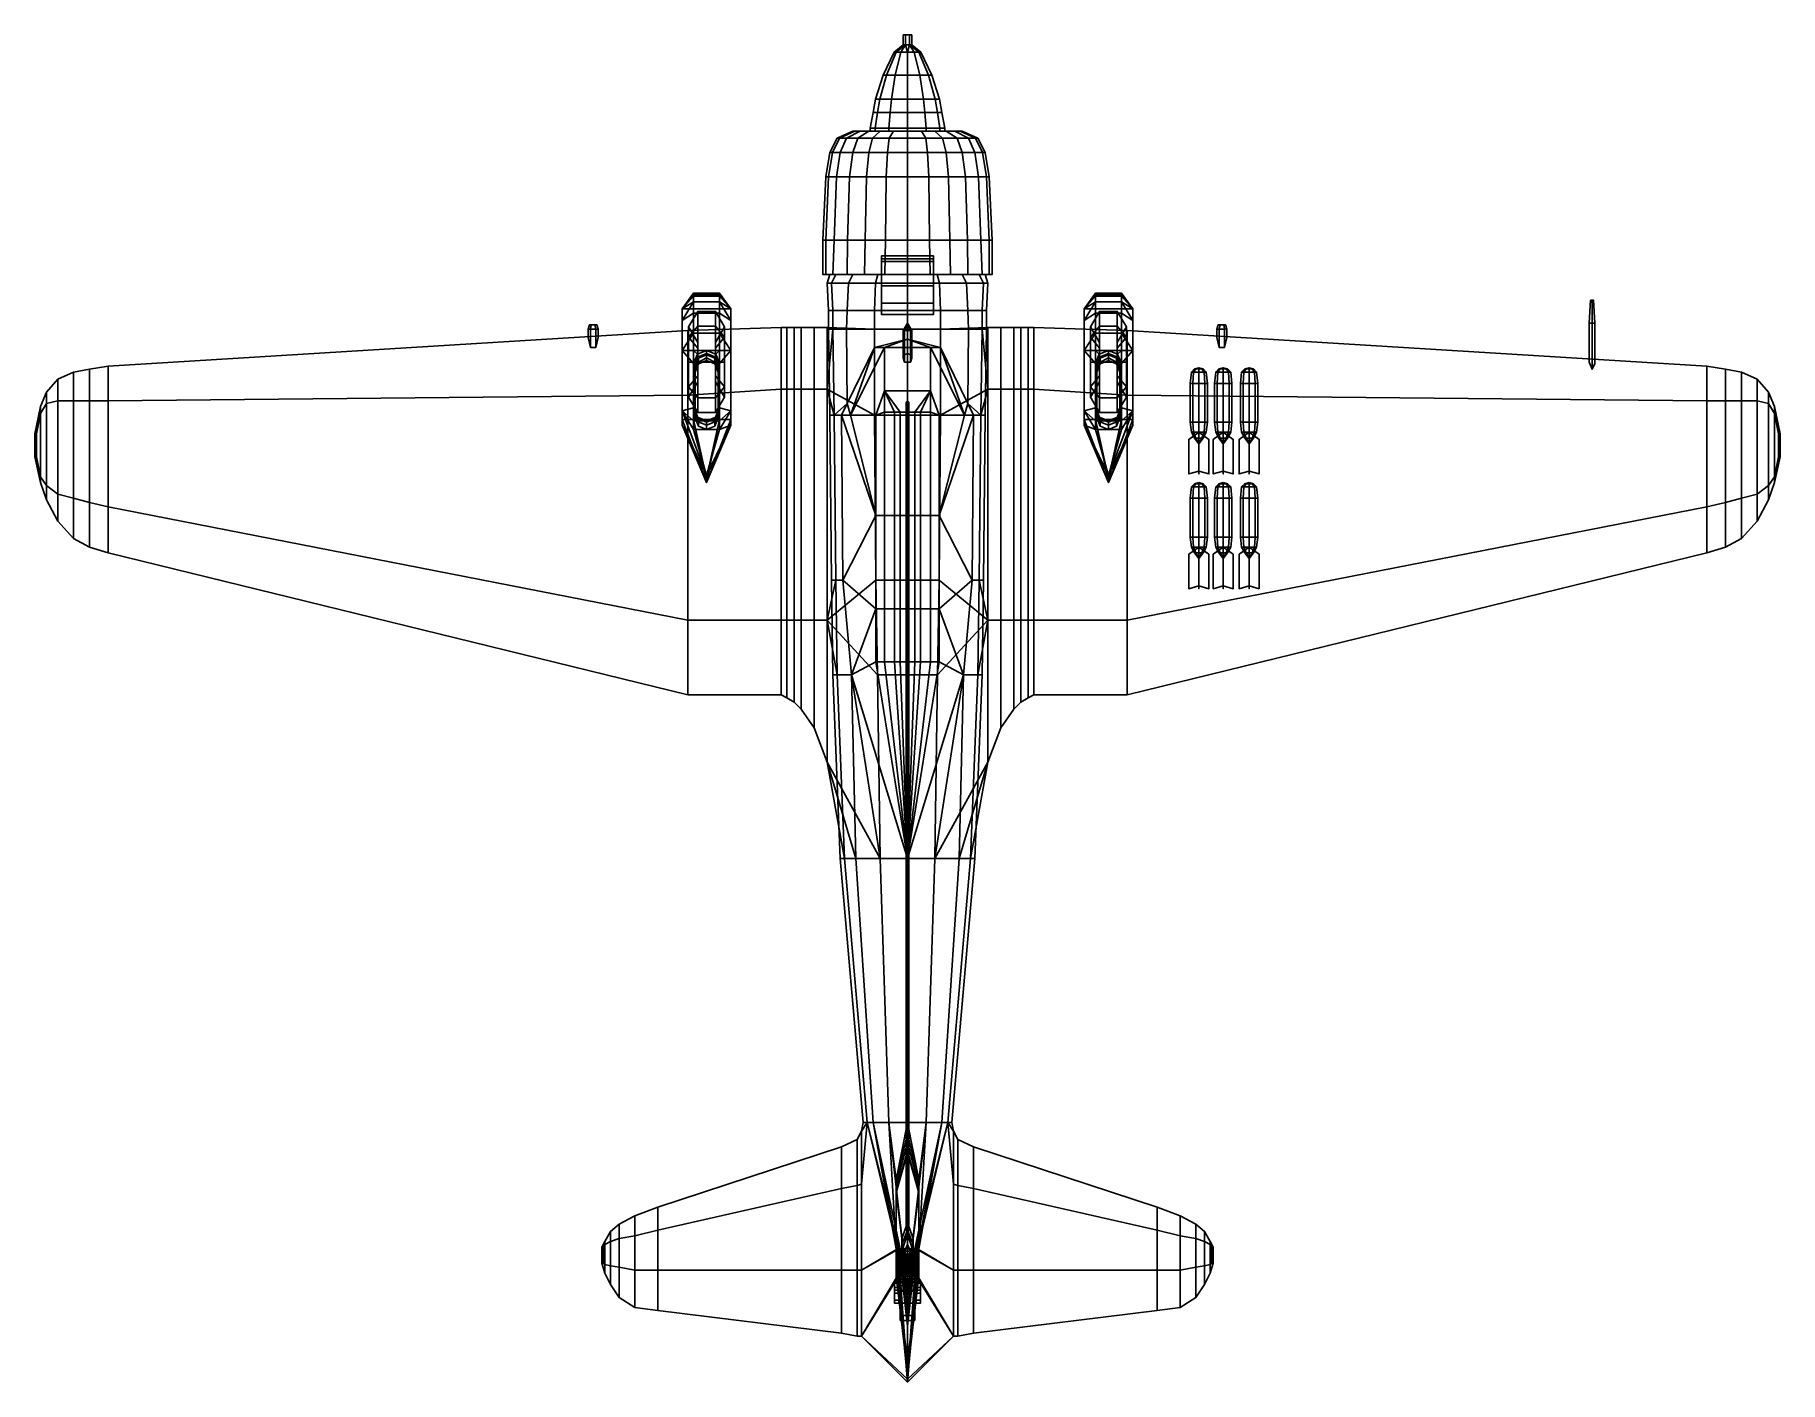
# Model space of a CAD drawing. Header units: millimetres. Extents: x -6.1 to 6.1, y -4.7 to 23.
# Drawn here: x -6.08 to 6.08, y -4.69 to 4.7 of the extents above.
import ezdxf

# ---------------------------------------------------------------- set-up
doc = ezdxf.new("R2010")
doc.units = ezdxf.units.MM
for name, color, linetype in [('bomb', 1, 'Continuous'), ('prop', 1, 'Continuous'), ('wing1', 5, 'Continuous'), ('wing2', 1, 'Continuous')]:
    doc.layers.add(name, color=color, linetype=linetype)

msp = doc.modelspace()

# ---------------------------------------------------------------- linework, layer by layer
for points in [[(-0.367, 4.03, 0.098), (-0.38, 4.03), (-0.49, 3.98), (-0.473, 3.98, 0.127)], [(-0.38, 4.03), (-0.367, 4.03, -0.098), (-0.473, 3.98, -0.127), (-0.49, 3.98)], [(-0.329, 4.03, 0.19), (-0.367, 4.03, 0.098), (-0.473, 3.98, 0.127), (-0.424, 3.98, 0.245)], [(-0.367, 4.03, -0.098), (-0.329, 4.03, -0.19), (-0.424, 3.98, -0.245), (-0.473, 3.98, -0.127)], [(-0.269, 4.03, 0.269), (-0.329, 4.03, 0.19), (-0.424, 3.98, 0.245), (-0.346, 3.98, 0.346)], [(-0.329, 4.03, -0.19), (-0.269, 4.03, -0.269), (-0.346, 3.98, -0.346), (-0.424, 3.98, -0.245)], [(0.367, 4.03, -0.098), (-0.38, 4.03), (-0.367, 4.03, 0.098), (0.38, 4.03)], [(0.329, 4.03, -0.19), (-0.367, 4.03, -0.098), (-0.38, 4.03), (0.367, 4.03, -0.098)], [(0.38, 4.03), (-0.367, 4.03, 0.098), (-0.329, 4.03, 0.19), (0.367, 4.03, 0.098)], [(0.269, 4.03, -0.269), (-0.329, 4.03, -0.19), (-0.367, 4.03, -0.098), (0.329, 4.03, -0.19)], [(-0.19, 4.03, 0.329), (-0.269, 4.03, 0.269), (-0.346, 3.98, 0.346), (-0.245, 3.98, 0.424)], [(-0.269, 4.03, -0.269), (-0.19, 4.03, -0.329), (-0.245, 3.98, -0.424), (-0.346, 3.98, -0.346)], [(0.367, 4.03, 0.098), (-0.329, 4.03, 0.19), (-0.269, 4.03, 0.269), (0.329, 4.03, 0.19)], [(0.19, 4.03, -0.329), (-0.269, 4.03, -0.269), (-0.329, 4.03, -0.19), (0.269, 4.03, -0.269)], [(0.329, 4.03, 0.19), (-0.269, 4.03, 0.269), (-0.19, 4.03, 0.329), (0.269, 4.03, 0.269)], [(0.098, 4.03, -0.367), (-0.19, 4.03, -0.329), (-0.269, 4.03, -0.269), (0.19, 4.03, -0.329)], [(-0.098, 4.03, 0.367), (-0.19, 4.03, 0.329), (-0.245, 3.98, 0.424), (-0.127, 3.98, 0.473)], [(-0.19, 4.03, -0.329), (-0.098, 4.03, -0.367), (-0.127, 3.98, -0.473), (-0.245, 3.98, -0.424)], [(0.269, 4.03, 0.269), (-0.19, 4.03, 0.329), (-0.098, 4.03, 0.367), (0.19, 4.03, 0.329)], [(0, 4.03, -0.38), (-0.098, 4.03, -0.367), (-0.19, 4.03, -0.329), (0.098, 4.03, -0.367)], [(0, 4.03, 0.38), (-0.098, 4.03, 0.367), (-0.127, 3.98, 0.473), (0, 3.98, 0.49)], [(-0.098, 4.03, -0.367), (0, 4.03, -0.38), (0, 3.98, -0.49), (-0.127, 3.98, -0.473)], [(0.19, 4.03, 0.329), (-0.098, 4.03, 0.367), (0, 4.03, 0.38), (0.098, 4.03, 0.367)], [(0.098, 4.03, 0.367), (0, 4.03, 0.38), (0, 3.98, 0.49), (0.127, 3.98, 0.473)], [(0, 4.03, -0.38), (0.098, 4.03, -0.367), (0.127, 3.98, -0.473), (0, 3.98, -0.49)], [(0.19, 4.03, 0.329), (0.098, 4.03, 0.367), (0.127, 3.98, 0.473), (0.245, 3.98, 0.424)], [(0.098, 4.03, -0.367), (0.19, 4.03, -0.329), (0.245, 3.98, -0.424), (0.127, 3.98, -0.473)], [(0.269, 4.03, 0.269), (0.19, 4.03, 0.329), (0.245, 3.98, 0.424), (0.346, 3.98, 0.346)], [(0.19, 4.03, -0.329), (0.269, 4.03, -0.269), (0.346, 3.98, -0.346), (0.245, 3.98, -0.424)], [(0.329, 4.03, 0.19), (0.269, 4.03, 0.269), (0.346, 3.98, 0.346), (0.424, 3.98, 0.245)], [(0.269, 4.03, -0.269), (0.329, 4.03, -0.19), (0.424, 3.98, -0.245), (0.346, 3.98, -0.346)], [(0.367, 4.03, 0.098), (0.329, 4.03, 0.19), (0.424, 3.98, 0.245), (0.473, 3.98, 0.127)], [(0.329, 4.03, -0.19), (0.367, 4.03, -0.098), (0.473, 3.98, -0.127), (0.424, 3.98, -0.245)], [(0.38, 4.03), (0.367, 4.03, 0.098), (0.473, 3.98, 0.127), (0.49, 3.98)], [(0.367, 4.03, -0.098), (0.38, 4.03), (0.49, 3.98), (0.473, 3.98, -0.127)], [(-0.473, 3.98, 0.127), (-0.49, 3.98), (-0.54, 3.88), (-0.522, 3.88, 0.14)], [(-0.49, 3.98), (-0.473, 3.98, -0.127), (-0.522, 3.88, -0.14), (-0.54, 3.88)], [(-0.424, 3.98, 0.245), (-0.473, 3.98, 0.127), (-0.522, 3.88, 0.14), (-0.468, 3.88, 0.27)], [(-0.473, 3.98, -0.127), (-0.424, 3.98, -0.245), (-0.468, 3.88, -0.27), (-0.522, 3.88, -0.14)], [(-0.346, 3.98, 0.346), (-0.424, 3.98, 0.245), (-0.468, 3.88, 0.27), (-0.382, 3.88, 0.382)], [(-0.424, 3.98, -0.245), (-0.346, 3.98, -0.346), (-0.382, 3.88, -0.382), (-0.468, 3.88, -0.27)], [(-0.245, 3.98, 0.424), (-0.346, 3.98, 0.346), (-0.382, 3.88, 0.382), (-0.27, 3.88, 0.468)], [(-0.346, 3.98, -0.346), (-0.245, 3.98, -0.424), (-0.27, 3.88, -0.468), (-0.382, 3.88, -0.382)], [(-0.127, 3.98, 0.473), (-0.245, 3.98, 0.424), (-0.27, 3.88, 0.468), (-0.14, 3.88, 0.522)], [(-0.245, 3.98, -0.424), (-0.127, 3.98, -0.473), (-0.14, 3.88, -0.522), (-0.27, 3.88, -0.468)], [(0, 3.98, 0.49), (-0.127, 3.98, 0.473), (-0.14, 3.88, 0.522), (0, 3.88, 0.54)], [(-0.127, 3.98, -0.473), (0, 3.98, -0.49), (0, 3.88, -0.54), (-0.14, 3.88, -0.522)], [(0.127, 3.98, 0.473), (0, 3.98, 0.49), (0, 3.88, 0.54), (0.14, 3.88, 0.522)], [(0, 3.98, -0.49), (0.127, 3.98, -0.473), (0.14, 3.88, -0.522), (0, 3.88, -0.54)], [(0.245, 3.98, 0.424), (0.127, 3.98, 0.473), (0.14, 3.88, 0.522), (0.27, 3.88, 0.468)], [(0.127, 3.98, -0.473), (0.245, 3.98, -0.424), (0.27, 3.88, -0.468), (0.14, 3.88, -0.522)], [(0.346, 3.98, 0.346), (0.245, 3.98, 0.424), (0.27, 3.88, 0.468), (0.382, 3.88, 0.382)], [(0.245, 3.98, -0.424), (0.346, 3.98, -0.346), (0.382, 3.88, -0.382), (0.27, 3.88, -0.468)], [(0.424, 3.98, 0.245), (0.346, 3.98, 0.346), (0.382, 3.88, 0.382), (0.468, 3.88, 0.27)], [(0.346, 3.98, -0.346), (0.424, 3.98, -0.245), (0.468, 3.88, -0.27), (0.382, 3.88, -0.382)], [(0.473, 3.98, 0.127), (0.424, 3.98, 0.245), (0.468, 3.88, 0.27), (0.522, 3.88, 0.14)], [(0.424, 3.98, -0.245), (0.473, 3.98, -0.127), (0.522, 3.88, -0.14), (0.468, 3.88, -0.27)], [(0.49, 3.98), (0.473, 3.98, 0.127), (0.522, 3.88, 0.14), (0.54, 3.88)], [(0.473, 3.98, -0.127), (0.49, 3.98), (0.54, 3.88), (0.522, 3.88, -0.14)], [(-0.522, 3.88, 0.14), (-0.54, 3.88), (-0.57, 3.71), (-0.551, 3.71, 0.148)], [(-0.54, 3.88), (-0.522, 3.88, -0.14), (-0.551, 3.71, -0.148), (-0.57, 3.71)], [(-0.468, 3.88, 0.27), (-0.522, 3.88, 0.14), (-0.551, 3.71, 0.148), (-0.494, 3.71, 0.285)], [(-0.522, 3.88, -0.14), (-0.468, 3.88, -0.27), (-0.494, 3.71, -0.285), (-0.551, 3.71, -0.148)], [(-0.382, 3.88, 0.382), (-0.468, 3.88, 0.27), (-0.494, 3.71, 0.285), (-0.403, 3.71, 0.403)], [(-0.468, 3.88, -0.27), (-0.382, 3.88, -0.382), (-0.403, 3.71, -0.403), (-0.494, 3.71, -0.285)], [(-0.27, 3.88, 0.468), (-0.382, 3.88, 0.382), (-0.403, 3.71, 0.403), (-0.285, 3.71, 0.494)], [(-0.382, 3.88, -0.382), (-0.27, 3.88, -0.468), (-0.285, 3.71, -0.494), (-0.403, 3.71, -0.403)], [(-0.14, 3.88, 0.522), (-0.27, 3.88, 0.468), (-0.285, 3.71, 0.494), (-0.148, 3.71, 0.551)], [(-0.27, 3.88, -0.468), (-0.14, 3.88, -0.522), (-0.148, 3.71, -0.551), (-0.285, 3.71, -0.494)], [(0, 3.88, 0.54), (-0.14, 3.88, 0.522), (-0.148, 3.71, 0.551), (0, 3.71, 0.57)], [(-0.14, 3.88, -0.522), (0, 3.88, -0.54), (0, 3.71, -0.57), (-0.148, 3.71, -0.551)], [(0.14, 3.88, 0.522), (0, 3.88, 0.54), (0, 3.71, 0.57), (0.148, 3.71, 0.551)], [(0, 3.88, -0.54), (0.14, 3.88, -0.522), (0.148, 3.71, -0.551), (0, 3.71, -0.57)], [(0.27, 3.88, 0.468), (0.14, 3.88, 0.522), (0.148, 3.71, 0.551), (0.285, 3.71, 0.494)], [(0.14, 3.88, -0.522), (0.27, 3.88, -0.468), (0.285, 3.71, -0.494), (0.148, 3.71, -0.551)], [(0.382, 3.88, 0.382), (0.27, 3.88, 0.468), (0.285, 3.71, 0.494), (0.403, 3.71, 0.403)], [(0.27, 3.88, -0.468), (0.382, 3.88, -0.382), (0.403, 3.71, -0.403), (0.285, 3.71, -0.494)], [(0.468, 3.88, 0.27), (0.382, 3.88, 0.382), (0.403, 3.71, 0.403), (0.494, 3.71, 0.285)], [(0.382, 3.88, -0.382), (0.468, 3.88, -0.27), (0.494, 3.71, -0.285), (0.403, 3.71, -0.403)], [(0.522, 3.88, 0.14), (0.468, 3.88, 0.27), (0.494, 3.71, 0.285), (0.551, 3.71, 0.148)], [(0.468, 3.88, -0.27), (0.522, 3.88, -0.14), (0.551, 3.71, -0.148), (0.494, 3.71, -0.285)], [(0.54, 3.88), (0.522, 3.88, 0.14), (0.551, 3.71, 0.148), (0.57, 3.71)], [(0.522, 3.88, -0.14), (0.54, 3.88), (0.57, 3.71), (0.551, 3.71, -0.148)], [(-0.551, 3.71, 0.148), (-0.57, 3.71), (-0.59, 3.27, 0.01), (-0.57, 3.27, 0.163)], [(-0.57, 3.71), (-0.551, 3.71, -0.148), (-0.57, 3.27, -0.143), (-0.59, 3.27, 0.01)], [(-0.494, 3.71, 0.285), (-0.551, 3.71, 0.148), (-0.57, 3.27, 0.163), (-0.511, 3.27, 0.305)], [(-0.551, 3.71, -0.148), (-0.494, 3.71, -0.285), (-0.511, 3.27, -0.285), (-0.57, 3.27, -0.143)], [(-0.403, 3.71, 0.403), (-0.494, 3.71, 0.285), (-0.511, 3.27, 0.305), (-0.417, 3.27, 0.427)], [(-0.494, 3.71, -0.285), (-0.403, 3.71, -0.403), (-0.417, 3.27, -0.407), (-0.511, 3.27, -0.285)], [(-0.285, 3.71, 0.494), (-0.403, 3.71, 0.403), (-0.417, 3.27, 0.427), (-0.295, 3.27, 0.521)], [(-0.403, 3.71, -0.403), (-0.285, 3.71, -0.494), (-0.295, 3.27, -0.501), (-0.417, 3.27, -0.407)], [(-0.148, 3.71, 0.551), (-0.285, 3.71, 0.494), (-0.295, 3.27, 0.521), (-0.153, 3.27, 0.58)], [(-0.285, 3.71, -0.494), (-0.148, 3.71, -0.551), (-0.153, 3.27, -0.56), (-0.295, 3.27, -0.501)], [(0, 3.71, 0.57), (-0.148, 3.71, 0.551), (-0.153, 3.27, 0.58), (0, 3.27, 0.6)], [(-0.148, 3.71, -0.551), (0, 3.71, -0.57), (0, 3.27, -0.58), (-0.153, 3.27, -0.56)], [(0.148, 3.71, 0.551), (0, 3.71, 0.57), (0, 3.27, 0.6), (0.153, 3.27, 0.58)], [(0, 3.71, -0.57), (0.148, 3.71, -0.551), (0.153, 3.27, -0.56), (0, 3.27, -0.58)], [(0.285, 3.71, 0.494), (0.148, 3.71, 0.551), (0.153, 3.27, 0.58), (0.295, 3.27, 0.521)], [(0.148, 3.71, -0.551), (0.285, 3.71, -0.494), (0.295, 3.27, -0.501), (0.153, 3.27, -0.56)], [(0.403, 3.71, 0.403), (0.285, 3.71, 0.494), (0.295, 3.27, 0.521), (0.417, 3.27, 0.427)], [(0.285, 3.71, -0.494), (0.403, 3.71, -0.403), (0.417, 3.27, -0.407), (0.295, 3.27, -0.501)], [(0.494, 3.71, 0.285), (0.403, 3.71, 0.403), (0.417, 3.27, 0.427), (0.511, 3.27, 0.305)], [(0.403, 3.71, -0.403), (0.494, 3.71, -0.285), (0.511, 3.27, -0.285), (0.417, 3.27, -0.407)], [(0.551, 3.71, 0.148), (0.494, 3.71, 0.285), (0.511, 3.27, 0.305), (0.57, 3.27, 0.163)], [(0.494, 3.71, -0.285), (0.551, 3.71, -0.148), (0.57, 3.27, -0.143), (0.511, 3.27, -0.285)], [(0.57, 3.71), (0.551, 3.71, 0.148), (0.57, 3.27, 0.163), (0.59, 3.27, 0.01)], [(0.551, 3.71, -0.148), (0.57, 3.71), (0.59, 3.27, 0.01), (0.57, 3.27, -0.143)], [(-0.57, 3.27, 0.163), (-0.59, 3.27, 0.01), (-0.59, 3.03, 0.01), (-0.57, 3.03, 0.168)], [(-0.59, 3.27, 0.01), (-0.57, 3.27, -0.143), (-0.57, 3.03, -0.148), (-0.59, 3.03, 0.01)], [(-0.511, 3.27, 0.305), (-0.57, 3.27, 0.163), (-0.57, 3.03, 0.168), (-0.52, 3.03, 0.315)], [(-0.57, 3.27, -0.143), (-0.511, 3.27, -0.285), (-0.52, 3.03, -0.295), (-0.57, 3.03, -0.148)], [(-0.417, 3.27, 0.427), (-0.511, 3.27, 0.305), (-0.52, 3.03, 0.315), (-0.42, 3.03, 0.441)], [(-0.511, 3.27, -0.285), (-0.417, 3.27, -0.407), (-0.42, 3.03, -0.421), (-0.52, 3.03, -0.295)], [(-0.295, 3.27, 0.521), (-0.417, 3.27, 0.427), (-0.42, 3.03, 0.441), (-0.3, 3.03, 0.538)], [(-0.417, 3.27, -0.407), (-0.295, 3.27, -0.501), (-0.3, 3.03, -0.518), (-0.42, 3.03, -0.421)], [(-0.153, 3.27, 0.58), (-0.295, 3.27, 0.521), (-0.3, 3.03, 0.538), (-0.158, 3.03, 0.599)], [(-0.295, 3.27, -0.501), (-0.153, 3.27, -0.56), (-0.158, 3.03, -0.579), (-0.3, 3.03, -0.518)], [(0, 3.27, 0.6), (-0.153, 3.27, 0.58), (-0.158, 3.03, 0.599), (0, 3.03, 0.62)], [(-0.153, 3.27, -0.56), (0, 3.27, -0.58), (0, 3.03, -0.6), (-0.158, 3.03, -0.579)], [(0.153, 3.27, 0.58), (0, 3.27, 0.6), (0, 3.03, 0.62), (0.158, 3.03, 0.599)], [(0, 3.27, -0.58), (0.153, 3.27, -0.56), (0.158, 3.03, -0.579), (0, 3.03, -0.6)], [(0.295, 3.27, 0.521), (0.153, 3.27, 0.58), (0.158, 3.03, 0.599), (0.3, 3.03, 0.538)], [(0.153, 3.27, -0.56), (0.295, 3.27, -0.501), (0.3, 3.03, -0.518), (0.158, 3.03, -0.579)], [(0.417, 3.27, 0.427), (0.295, 3.27, 0.521), (0.3, 3.03, 0.538), (0.42, 3.03, 0.441)], [(0.295, 3.27, -0.501), (0.417, 3.27, -0.407), (0.42, 3.03, -0.421), (0.3, 3.03, -0.518)], [(0.511, 3.27, 0.305), (0.417, 3.27, 0.427), (0.42, 3.03, 0.441), (0.52, 3.03, 0.315)], [(0.417, 3.27, -0.407), (0.511, 3.27, -0.285), (0.52, 3.03, -0.295), (0.42, 3.03, -0.421)], [(0.57, 3.27, 0.163), (0.511, 3.27, 0.305), (0.52, 3.03, 0.315), (0.57, 3.03, 0.168)], [(0.511, 3.27, -0.285), (0.57, 3.27, -0.143), (0.57, 3.03, -0.148), (0.52, 3.03, -0.295)], [(0.59, 3.27, 0.01), (0.57, 3.27, 0.163), (0.57, 3.03, 0.168), (0.59, 3.03, 0.01)], [(0.57, 3.27, -0.143), (0.59, 3.27, 0.01), (0.59, 3.03, 0.01), (0.57, 3.03, -0.148)], [(-0.18, 3.14, -0.6), (-0.18, 2.83, -0.6), (-0.18, 2.75, -0.5), (-0.18, 3.16, -0.5)], [(0.18, 3.16, -0.5), (0.18, 3.14, -0.6), (-0.18, 3.14, -0.6), (-0.18, 3.16, -0.5)], [(-0.18, 3.16, -0.69), (-0.18, 3.12, -0.69), (-0.18, 2.95, -0.65), (-0.18, 3.14, -0.65)], [(0.18, 3.14, -0.65), (0.18, 3.16, -0.69), (-0.18, 3.16, -0.69), (-0.18, 3.14, -0.65)], [(0.18, 3.16, -0.69), (0.18, 3.12, -0.69), (-0.18, 3.12, -0.69), (-0.18, 3.16, -0.69)], [(0.18, 3.14, -0.6), (0.18, 3.14, -0.65), (-0.18, 3.14, -0.65), (-0.18, 3.14, -0.6)], [(-0.18, 3.14, -0.65), (-0.18, 2.95, -0.65), (-0.18, 2.83, -0.6), (-0.18, 3.14, -0.6)], [(-0.18, 2.95, -0.65), (-0.18, 3.12, -0.69), (0.18, 3.12, -0.69), (0.18, 2.95, -0.65)], [(0.18, 2.75, -0.5), (0.18, 2.83, -0.6), (0.18, 3.14, -0.6), (0.18, 3.16, -0.5)], [(0.18, 2.95, -0.65), (0.18, 3.12, -0.69), (0.18, 3.16, -0.69), (0.18, 3.14, -0.65)], [(0.18, 2.83, -0.6), (0.18, 2.95, -0.65), (0.18, 3.14, -0.65), (0.18, 3.14, -0.6)], [(-0.57, 3.03, 0.168), (-0.59, 3.03, 0.01), (-0.54, 3.03, 0.04), (-0.499, 3.03, 0.247)], [(-0.59, 3.03, 0.01), (-0.57, 3.03, -0.148), (-0.499, 3.03, -0.167), (-0.54, 3.03, 0.04)], [(-0.52, 3.03, 0.315), (-0.57, 3.03, 0.168), (-0.499, 3.03, 0.247)], [(-0.57, 3.03, -0.148), (-0.52, 3.03, -0.295), (-0.499, 3.03, -0.167)], [(-0.53, 2.97, -0.182), (-0.56, 2.97, 0.04), (-0.54, 3.03, 0.04), (-0.499, 3.03, -0.167)], [(-0.56, 2.97, 0.04), (-0.53, 2.97, 0.262), (-0.499, 3.03, 0.247), (-0.54, 3.03, 0.04)], [(-0.53, 2.97, 0.262), (-0.56, 2.97, 0.04), (-0.55, 2.78, 0.04), (-0.52, 2.78, 0.266)], [(-0.56, 2.97, 0.04), (-0.53, 2.97, -0.182), (-0.52, 2.78, -0.186), (-0.55, 2.78, 0.04)], [(-0.41, 2.97, -0.37), (-0.53, 2.97, -0.182), (-0.499, 3.03, -0.167), (-0.382, 3.03, -0.342)], [(-0.53, 2.97, 0.262), (-0.41, 2.97, 0.45), (-0.382, 3.03, 0.422), (-0.499, 3.03, 0.247)], [(-0.41, 2.97, 0.45), (-0.53, 2.97, 0.262), (-0.52, 2.78, 0.266), (-0.42, 2.78, 0.457)], [(-0.53, 2.97, -0.182), (-0.41, 2.97, -0.37), (-0.42, 2.78, -0.377), (-0.52, 2.78, -0.186)], [(-0.42, 3.03, 0.441), (-0.52, 3.03, 0.315), (-0.499, 3.03, 0.247), (-0.382, 3.03, 0.422)], [(-0.382, 3.03, -0.342), (-0.499, 3.03, -0.167), (-0.52, 3.03, -0.295), (-0.42, 3.03, -0.421)], [(-0.3, 3.03, 0.538), (-0.42, 3.03, 0.441), (-0.382, 3.03, 0.422), (-0.207, 3.03, 0.539)], [(-0.207, 3.03, -0.459), (-0.382, 3.03, -0.342), (-0.42, 3.03, -0.421), (-0.3, 3.03, -0.518)], [(-0.222, 2.97, 0.576), (-0.41, 2.97, 0.45), (-0.42, 2.78, 0.457), (-0.23, 2.78, 0.585)], [(-0.41, 2.97, -0.37), (-0.222, 2.97, -0.496), (-0.23, 2.78, -0.505), (-0.42, 2.78, -0.377)], [(-0.222, 2.97, -0.496), (-0.41, 2.97, -0.37), (-0.382, 3.03, -0.342), (-0.207, 3.03, -0.459)], [(-0.41, 2.97, 0.45), (-0.222, 2.97, 0.576), (-0.207, 3.03, 0.539), (-0.382, 3.03, 0.422)], [(-0.158, 3.03, 0.599), (-0.3, 3.03, 0.538), (-0.207, 3.03, 0.539)], [(-0.207, 3.03, -0.459), (-0.207, 3.03, -0.459), (-0.3, 3.03, -0.518), (-0.158, 3.03, -0.579)], [(0, 2.97, 0.62), (-0.222, 2.97, 0.576), (-0.23, 2.78, 0.585), (0, 2.78, 0.63)], [(-0.222, 2.97, -0.496), (0, 2.97, -0.54), (0, 2.78, -0.55), (-0.23, 2.78, -0.505)], [(0, 2.97, -0.54), (-0.222, 2.97, -0.496), (-0.207, 3.03, -0.459), (0, 3.03, -0.5)], [(-0.222, 2.97, 0.576), (0, 2.97, 0.62), (0, 3.03, 0.58), (-0.207, 3.03, 0.539)], [(0, 3.03, 0.62), (-0.158, 3.03, 0.599), (-0.207, 3.03, 0.539), (0, 3.03, 0.58)], [(-0.207, 3.03, -0.459), (-0.207, 3.03, -0.459), (-0.158, 3.03, -0.579), (0, 3.03, -0.5)], [(-0.18, 2.83, -0.6), (-0.18, 2.95, -0.65), (0.18, 2.95, -0.65), (0.18, 2.83, -0.6)], [(0, 3.03, -0.5), (0, 3.03, -0.5), (-0.158, 3.03, -0.579), (0, 3.03, -0.6)], [(0.222, 2.97, -0.496), (0, 2.97, -0.54), (0, 3.03, -0.5), (0.207, 3.03, -0.459)], [(0, 2.97, 0.62), (0.222, 2.97, 0.576), (0.207, 3.03, 0.539), (0, 3.03, 0.58)], [(0.158, 3.03, 0.599), (0, 3.03, 0.62), (0, 3.03, 0.58), (0.207, 3.03, 0.539)], [(0, 3.03, -0.6), (0.158, 3.03, -0.579), (0.207, 3.03, -0.459), (0, 3.03, -0.5)], [(0.222, 2.97, 0.576), (0, 2.97, 0.62), (0, 2.78, 0.63), (0.23, 2.78, 0.585)], [(0, 2.97, -0.54), (0.222, 2.97, -0.496), (0.23, 2.78, -0.505), (0, 2.78, -0.55)], [(0.3, 3.03, 0.538), (0.158, 3.03, 0.599), (0.207, 3.03, 0.539)], [(0.158, 3.03, -0.579), (0.3, 3.03, -0.518), (0.382, 3.03, -0.342), (0.207, 3.03, -0.459)], [(0.41, 2.97, -0.37), (0.222, 2.97, -0.496), (0.207, 3.03, -0.459), (0.382, 3.03, -0.342)], [(0.222, 2.97, 0.576), (0.41, 2.97, 0.45), (0.382, 3.03, 0.422), (0.207, 3.03, 0.539)], [(0.42, 3.03, 0.441), (0.3, 3.03, 0.538), (0.207, 3.03, 0.539), (0.382, 3.03, 0.422)], [(0.41, 2.97, 0.45), (0.222, 2.97, 0.576), (0.23, 2.78, 0.585), (0.42, 2.78, 0.457)], [(0.222, 2.97, -0.496), (0.41, 2.97, -0.37), (0.42, 2.78, -0.377), (0.23, 2.78, -0.505)], [(0.3, 3.03, -0.518), (0.42, 3.03, -0.421), (0.382, 3.03, -0.342)], [(0.53, 2.97, -0.182), (0.41, 2.97, -0.37), (0.382, 3.03, -0.342), (0.499, 3.03, -0.167)], [(0.41, 2.97, 0.45), (0.53, 2.97, 0.262), (0.499, 3.03, 0.247), (0.382, 3.03, 0.422)], [(0.52, 3.03, 0.315), (0.42, 3.03, 0.441), (0.382, 3.03, 0.422), (0.499, 3.03, 0.247)], [(0.42, 3.03, -0.421), (0.52, 3.03, -0.295), (0.499, 3.03, -0.167), (0.382, 3.03, -0.342)], [(0.53, 2.97, 0.262), (0.41, 2.97, 0.45), (0.42, 2.78, 0.457), (0.52, 2.78, 0.266)], [(0.41, 2.97, -0.37), (0.53, 2.97, -0.182), (0.52, 2.78, -0.186), (0.42, 2.78, -0.377)], [(0.56, 2.97, 0.04), (0.53, 2.97, -0.182), (0.499, 3.03, -0.167), (0.54, 3.03, 0.04)], [(0.53, 2.97, 0.262), (0.56, 2.97, 0.04), (0.54, 3.03, 0.04), (0.499, 3.03, 0.247)], [(0.57, 3.03, 0.168), (0.52, 3.03, 0.315), (0.499, 3.03, 0.247)], [(0.59, 3.03, 0.01), (0.57, 3.03, 0.168), (0.499, 3.03, 0.247), (0.54, 3.03, 0.04)], [(0.57, 3.03, -0.148), (0.59, 3.03, 0.01), (0.54, 3.03, 0.04), (0.499, 3.03, -0.167)], [(0.52, 3.03, -0.295), (0.57, 3.03, -0.148), (0.499, 3.03, -0.167)], [(0.56, 2.97, 0.04), (0.53, 2.97, 0.262), (0.52, 2.78, 0.266), (0.55, 2.78, 0.04)], [(0.53, 2.97, -0.182), (0.56, 2.97, 0.04), (0.55, 2.78, 0.04), (0.52, 2.78, -0.186)], [(-0.18, 2.75, -0.5), (-0.18, 2.83, -0.6), (0.18, 2.83, -0.6), (0.18, 2.75, -0.5)], [(4.75, 2.69, -0.07), (4.77, 2.69, -0.05), (4.77, 2.85, -0.06), (4.76, 2.85, -0.07)], [(4.77, 2.69, -0.09), (4.75, 2.69, -0.07), (4.76, 2.85, -0.07), (4.77, 2.85, -0.08)], [(4.76, 2.85, -0.07), (4.77, 2.85, -0.06), (4.78, 2.85, -0.07), (4.77, 2.85, -0.08)], [(4.77, 2.69, -0.05), (4.79, 2.69, -0.07), (4.78, 2.85, -0.07), (4.77, 2.85, -0.06)], [(4.79, 2.69, -0.07), (4.77, 2.69, -0.09), (4.77, 2.85, -0.08), (4.78, 2.85, -0.07)], [(-0.52, 2.78, 0.266), (-0.55, 2.78, 0.04), (-0.55, 2.65, 0.04), (-0.52, 2.65, 0.27)], [(-0.55, 2.78, 0.04), (-0.52, 2.78, -0.186), (-0.52, 2.65, -0.19), (-0.55, 2.65, 0.04)], [(-0.42, 2.78, 0.457), (-0.52, 2.78, 0.266), (-0.52, 2.65, 0.27), (-0.424, 2.65, 0.464)], [(-0.52, 2.78, -0.186), (-0.42, 2.78, -0.377), (-0.424, 2.65, -0.384), (-0.52, 2.65, -0.19)], [(-0.23, 2.78, 0.585), (-0.42, 2.78, 0.457), (-0.424, 2.65, 0.464), (-0.23, 2.65, 0.594)], [(-0.42, 2.78, -0.377), (-0.23, 2.78, -0.505), (-0.23, 2.65, -0.514), (-0.424, 2.65, -0.384)], [(0, 2.78, 0.63), (-0.23, 2.78, 0.585), (-0.23, 2.65, 0.594), (0, 2.65, 0.64)], [(-0.23, 2.78, -0.505), (0, 2.78, -0.55), (0, 2.65, -0.56), (-0.23, 2.65, -0.514)], [(-0.021, 2.64, 0.729), (-0.03, 2.64, 0.75), (0, 2.69, 0.75)], [(-0.03, 2.64, 0.75), (-0.021, 2.64, 0.771), (0, 2.69, 0.75)], [(0, 2.64, 0.72), (-0.021, 2.64, 0.729), (0, 2.69, 0.75)], [(-0.021, 2.64, 0.771), (0, 2.64, 0.78), (0, 2.69, 0.75)], [(0.23, 2.78, 0.585), (0, 2.78, 0.63), (0, 2.65, 0.64), (0.23, 2.65, 0.594)], [(0, 2.78, -0.55), (0.23, 2.78, -0.505), (0.23, 2.65, -0.514), (0, 2.65, -0.56)], [(0.03, 2.64, 0.75), (0.021, 2.64, 0.729), (0, 2.69, 0.75)], [(0.021, 2.64, 0.729), (0, 2.64, 0.72), (0, 2.69, 0.75)], [(0, 2.64, 0.78), (0.021, 2.64, 0.771), (0, 2.69, 0.75)], [(0.021, 2.64, 0.771), (0.03, 2.64, 0.75), (0, 2.69, 0.75)], [(0.42, 2.78, 0.457), (0.23, 2.78, 0.585), (0.23, 2.65, 0.594), (0.424, 2.65, 0.464)], [(0.23, 2.78, -0.505), (0.42, 2.78, -0.377), (0.424, 2.65, -0.384), (0.23, 2.65, -0.514)], [(0.52, 2.78, 0.266), (0.42, 2.78, 0.457), (0.424, 2.65, 0.464), (0.52, 2.65, 0.27)], [(0.42, 2.78, -0.377), (0.52, 2.78, -0.186), (0.52, 2.65, -0.19), (0.424, 2.65, -0.384)], [(0.55, 2.78, 0.04), (0.52, 2.78, 0.266), (0.52, 2.65, 0.27), (0.55, 2.65, 0.04)], [(0.52, 2.78, -0.186), (0.55, 2.78, 0.04), (0.55, 2.65, 0.04), (0.52, 2.65, -0.19)], [(4.77, 2.69, -0.05), (4.75, 2.69, -0.07), (4.75, 2.42, -0.07), (4.77, 2.37, -0.05)], [(4.75, 2.69, -0.07), (4.77, 2.69, -0.09), (4.77, 2.37, -0.09), (4.75, 2.42, -0.07)], [(4.79, 2.69, -0.07), (4.77, 2.69, -0.05), (4.77, 2.37, -0.05), (4.79, 2.41, -0.07)], [(4.77, 2.69, -0.09), (4.79, 2.69, -0.07), (4.79, 2.41, -0.07), (4.77, 2.37, -0.09)], [(-0.52, 2.65, 0.27), (-0.55, 2.65, 0.04), (-0.54, 2.05, 0.04), (-0.51, 2.05, 0.277)], [(-0.55, 2.65, 0.04), (-0.52, 2.65, -0.19), (-0.51, 2.05, -0.197), (-0.54, 2.05, 0.04)], [(-0.424, 2.65, 0.464), (-0.52, 2.65, 0.27), (-0.51, 2.05, 0.277), (-0.421, 2.13, 0.477)], [(-0.23, 2.65, 0.594), (-0.424, 2.65, 0.464), (-0.421, 2.13, 0.477), (-0.23, 2.52, 0.602)], [(0, 2.65, 0.64), (-0.23, 2.65, 0.594), (-0.23, 2.52, 0.602), (0, 2.58, 0.642)], [(-0.23, 2.65, -0.514), (0, 2.65, -0.56), (0, 2.05, -0.58), (-0.23, 2.05, -0.533)], [(-0.16, 2.52, 0.69), (0, 2.58, 0.642), (-0.23, 2.52, 0.602)], [(0.16, 2.52, 0.69), (0, 2.58, 0.642), (0, 2.58, 0.642), (-0.16, 2.52, 0.69)], [(-0.021, 2.64, 0.771), (-0.03, 2.64, 0.75), (-0.03, 2.45, 0.75), (-0.021, 2.42, 0.771)], [(-0.03, 2.64, 0.75), (-0.021, 2.64, 0.729), (-0.021, 2.47, 0.729), (-0.03, 2.45, 0.75)], [(0, 2.64, 0.78), (-0.021, 2.64, 0.771), (-0.021, 2.42, 0.771), (0, 2.42, 0.78)], [(-0.021, 2.64, 0.729), (0, 2.64, 0.72), (0, 2.48, 0.72), (-0.021, 2.47, 0.729)], [(0.23, 2.65, 0.594), (0, 2.65, 0.64), (0, 2.58, 0.642), (0.23, 2.52, 0.602)], [(0, 2.65, -0.56), (0.23, 2.65, -0.514), (0.23, 2.05, -0.533), (0, 2.05, -0.58)], [(0.021, 2.64, 0.771), (0, 2.64, 0.78), (0, 2.42, 0.78), (0.021, 2.42, 0.771)], [(0, 2.64, 0.72), (0.021, 2.64, 0.729), (0.021, 2.47, 0.729), (0, 2.48, 0.72)], [(0.23, 2.52, 0.602), (0, 2.58, 0.642), (0, 2.58, 0.642), (0.16, 2.52, 0.69)], [(0.03, 2.64, 0.75), (0.021, 2.64, 0.771), (0.021, 2.42, 0.771), (0.03, 2.45, 0.75)], [(0.021, 2.64, 0.729), (0.03, 2.64, 0.75), (0.03, 2.45, 0.75), (0.021, 2.47, 0.729)], [(0.424, 2.65, 0.464), (0.23, 2.65, 0.594), (0.23, 2.52, 0.602), (0.421, 2.13, 0.477)], [(0.52, 2.65, 0.27), (0.424, 2.65, 0.464), (0.421, 2.13, 0.477), (0.51, 2.05, 0.277)], [(0.55, 2.65, 0.04), (0.52, 2.65, 0.27), (0.51, 2.05, 0.277), (0.54, 2.05, 0.04)], [(0.52, 2.65, -0.19), (0.55, 2.65, 0.04), (0.54, 2.05, 0.04), (0.51, 2.05, -0.197)], [(-0.23, 2.52, 0.602), (-0.421, 2.13, 0.477), (-0.396, 2.05, 0.53)], [(-0.16, 2.22, 0.96), (-0.16, 2.52, 0.69), (-0.396, 2.05, 0.53), (-0.22, 2.05, 0.92)], [(-0.16, 2.52, 0.69), (-0.23, 2.52, 0.602), (-0.396, 2.05, 0.53)], [(0.16, 2.22, 0.96), (0.16, 2.52, 0.69), (-0.16, 2.52, 0.69), (-0.16, 2.22, 0.96)], [(0.22, 2.05, 0.92), (0.396, 2.05, 0.53), (0.16, 2.52, 0.69), (0.16, 2.22, 0.96)], [(0.23, 2.52, 0.602), (0.16, 2.52, 0.69), (0.16, 2.52, 0.69), (0.396, 2.05, 0.53)], [(0.421, 2.13, 0.477), (0.421, 2.13, 0.477), (0.23, 2.52, 0.602), (0.396, 2.05, 0.53)], [(-0.16, 2.07, 0.96), (-0.16, 2.22, 0.96), (-0.16, 2.22, 0.96), (-0.22, 2.05, 0.92)], [(0.05, 2.07, 1), (0.16, 2.22, 0.96), (-0.16, 2.22, 0.96), (-0.05, 2.07, 1)], [(-0.05, 2.07, 1), (-0.16, 2.22, 0.96), (-0.16, 2.22, 0.96), (-0.09, 2.07, 0.99)], [(-0.09, 2.07, 0.99), (-0.16, 2.22, 0.96), (-0.16, 2.22, 0.96), (-0.16, 2.07, 0.96)], [(0.09, 2.07, 0.99), (0.16, 2.22, 0.96), (0.16, 2.22, 0.96), (0.05, 2.07, 1)], [(0.16, 2.07, 0.96), (0.16, 2.22, 0.96), (0.16, 2.22, 0.96), (0.09, 2.07, 0.99)], [(0.22, 2.05, 0.92), (0.16, 2.22, 0.96), (0.16, 2.22, 0.96), (0.16, 2.07, 0.96)], [(-0.421, 2.13, 0.477), (-0.51, 2.05, 0.277), (-0.46, 2.05, 0.39)], [(-0.421, 2.13, 0.477), (-0.46, 2.05, 0.39), (-0.396, 2.05, 0.53)], [(-0.22, 2.05, 0.92), (-0.22, 1.35, 0.92), (-0.16, 1.35, 0.96), (-0.16, 2.07, 0.96)], [(-0.16, 2.07, 0.96), (-0.16, 1.35, 0.96), (-0.09, 1.35, 0.99), (-0.09, 2.07, 0.99)], [(-0.09, 2.07, 0.99), (-0.09, 1.35, 0.99), (-0.05, 1.35, 1), (-0.05, 2.07, 1)], [(0.05, 1.35, 1), (0.05, 2.07, 1), (-0.05, 2.07, 1), (-0.05, 1.35, 1)], [(0, 2.15, 0.97), (-0.01, 2.14, 0.97), (-0.01, 2.12, 1.73), (0, 2.13, 1.73)], [(-0.01, 2.14, 0.97), (-0.01, 2.08, 0.99), (-0.01, 2.08, 1.73), (-0.01, 2.12, 1.73)], [(-0.01, 2.12, 1.73), (-0.01, 2.08, 1.73), (0, 2.07, 1.73), (0, 2.13, 1.73)], [(-0.01, 2.08, 0.99), (0, 2.07, 1), (0, 2.07, 1.73), (-0.01, 2.08, 1.73)], [(0, 2.08, 1.73), (-0.01, 2.08, 1.72), (-0.01, 1.92, 1.71), (0, 1.92, 1.72)], [(-0.01, 2.08, 1.72), (0, 2.08, 1.71), (0, 1.92, 1.7), (-0.01, 1.92, 1.71)], [(0.01, 2.14, 0.97), (0, 2.15, 0.97), (0, 2.13, 1.73), (0.01, 2.12, 1.73)], [(0, 2.13, 1.73), (0, 2.07, 1.73), (0.01, 2.08, 1.73), (0.01, 2.12, 1.73)], [(0, 2.07, 1), (0.01, 2.08, 0.99), (0.01, 2.08, 1.73), (0, 2.07, 1.73)], [(0.01, 2.08, 1.72), (0, 2.08, 1.73), (0, 1.92, 1.72), (0.01, 1.92, 1.71)], [(0, 2.08, 1.71), (0.01, 2.08, 1.72), (0.01, 1.92, 1.71), (0, 1.92, 1.7)], [(0.01, 2.08, 0.99), (0.01, 2.14, 0.97), (0.01, 2.12, 1.73), (0.01, 2.08, 1.73)], [(0.09, 1.35, 0.99), (0.09, 2.07, 0.99), (0.05, 2.07, 1), (0.05, 1.35, 1)], [(0.16, 1.35, 0.96), (0.16, 2.07, 0.96), (0.09, 2.07, 0.99), (0.09, 1.35, 0.99)], [(0.22, 1.35, 0.92), (0.22, 2.05, 0.92), (0.16, 2.07, 0.96), (0.16, 1.35, 0.96)], [(0.46, 2.05, 0.39), (0.46, 2.05, 0.39), (0.421, 2.13, 0.477), (0.396, 2.05, 0.53)], [(0.51, 2.05, 0.277), (0.51, 2.05, 0.277), (0.421, 2.13, 0.477), (0.46, 2.05, 0.39)], [(-0.51, 2.05, 0.277), (-0.54, 2.05, 0.04), (-0.53, 0.9, 0.04), (-0.5, 0.9, 0.277)], [(-0.54, 2.05, 0.04), (-0.51, 2.05, -0.197), (-0.5, 0.9, -0.197), (-0.53, 0.9, 0.04)], [(-0.46, 2.05, 0.39), (-0.51, 2.05, 0.277), (-0.5, 0.9, 0.277), (-0.45, 0.9, 0.39)], [(-0.22, 1.35, 0.92), (-0.22, 1.35, 0.92), (-0.46, 2.05, 0.39), (-0.45, 0.9, 0.39)], [(-0.396, 2.05, 0.53), (-0.396, 2.05, 0.53), (-0.46, 2.05, 0.39), (-0.22, 1.35, 0.92)], [(-0.22, 2.05, 0.92), (-0.22, 2.05, 0.92), (-0.396, 2.05, 0.53), (-0.22, 1.35, 0.92)], [(-0.23, 2.05, -0.533), (0, 2.05, -0.58), (0, 0.9, -0.58), (-0.22, 0.9, -0.533)], [(0, 2.05, -0.58), (0.23, 2.05, -0.533), (0.22, 0.9, -0.533), (0, 0.9, -0.58)], [(0.45, 0.9, 0.39), (0.45, 0.9, 0.39), (0.46, 2.05, 0.39), (0.22, 1.35, 0.92)], [(0.396, 2.05, 0.53), (0.396, 2.05, 0.53), (0.22, 2.05, 0.92), (0.22, 1.35, 0.92)], [(0.46, 2.05, 0.39), (0.46, 2.05, 0.39), (0.396, 2.05, 0.53), (0.22, 1.35, 0.92)], [(0.51, 2.05, 0.277), (0.46, 2.05, 0.39), (0.45, 0.9, 0.39), (0.5, 0.9, 0.277)], [(0.54, 2.05, 0.04), (0.51, 2.05, 0.277), (0.5, 0.9, 0.277), (0.53, 0.9, 0.04)], [(0.51, 2.05, -0.197), (0.54, 2.05, 0.04), (0.53, 0.9, 0.04), (0.5, 0.9, -0.197)], [(0, 1.92, 1.72), (-0.01, 1.92, 1.71), (-0.01, -3.63, 1.73), (0, -3.63, 1.74)], [(-0.01, 1.92, 1.71), (0, 1.92, 1.7), (0, -3.63, 1.72), (-0.01, -3.63, 1.73)], [(0.01, 1.92, 1.71), (0, 1.92, 1.72), (0, -3.63, 1.74), (0.01, -3.63, 1.73)], [(0, 1.92, 1.7), (0.01, 1.92, 1.71), (0.01, -3.63, 1.73), (0, -3.63, 1.72)], [(-0.22, 0.7, 0.88), (-0.22, 0.7, 0.88), (-0.22, 1.35, 0.92), (-0.45, 0.9, 0.39)], [(-0.22, 1.35, 0.92), (-0.22, 0.7, 0.88), (-0.16, 0.7, 0.92), (-0.16, 1.35, 0.96)], [(-0.16, 1.35, 0.96), (-0.16, 0.7, 0.92), (-0.09, 0.7, 0.95), (-0.09, 1.35, 0.99)], [(-0.09, 1.35, 0.99), (-0.09, 0.7, 0.95), (-0.05, 0.7, 0.96), (-0.05, 1.35, 1)], [(0.05, 0.7, 0.96), (0.05, 1.35, 1), (-0.05, 1.35, 1), (-0.05, 0.7, 0.96)], [(0.09, 0.7, 0.95), (0.09, 1.35, 0.99), (0.05, 1.35, 1), (0.05, 0.7, 0.96)], [(0.16, 0.7, 0.92), (0.16, 1.35, 0.96), (0.09, 1.35, 0.99), (0.09, 0.7, 0.95)], [(0.22, 0.7, 0.88), (0.22, 1.35, 0.92), (0.16, 1.35, 0.96), (0.16, 0.7, 0.92)], [(0.45, 0.9, 0.39), (0.45, 0.9, 0.39), (0.22, 1.35, 0.92), (0.22, 0.7, 0.88)], [(-0.5, 0.9, 0.277), (-0.53, 0.9, 0.04), (-0.52, 0.24, 0.04), (-0.49, 0.24, 0.262)], [(-0.53, 0.9, 0.04), (-0.5, 0.9, -0.197), (-0.49, 0.24, -0.182), (-0.52, 0.24, 0.04)], [(-0.45, 0.9, 0.39), (-0.5, 0.9, 0.277), (-0.49, 0.24, 0.262), (-0.39, 0.24, 0.45)], [(-0.39, 0.24, 0.45), (-0.39, 0.24, 0.45), (-0.22, 0.7, 0.88), (-0.45, 0.9, 0.39)], [(-0.22, 0.9, -0.533), (0, 0.9, -0.58), (0, 0.24, -0.54), (-0.21, 0.24, -0.496)], [(0, 0.9, -0.58), (0.22, 0.9, -0.533), (0.21, 0.24, -0.496), (0, 0.24, -0.54)], [(0.39, 0.24, 0.45), (0.39, 0.24, 0.45), (0.45, 0.9, 0.39), (0.22, 0.7, 0.88)], [(0.5, 0.9, 0.277), (0.45, 0.9, 0.39), (0.39, 0.24, 0.45), (0.49, 0.24, 0.262)], [(0.53, 0.9, 0.04), (0.5, 0.9, 0.277), (0.49, 0.24, 0.262), (0.52, 0.24, 0.04)], [(0.5, 0.9, -0.197), (0.53, 0.9, 0.04), (0.52, 0.24, 0.04), (0.49, 0.24, -0.182)], [(-0.39, 0.24, 0.45), (-0.39, 0.24, 0.45), (-0.22, 0.33, 0.84), (-0.22, 0.7, 0.88)], [(-0.22, 0.7, 0.88), (-0.22, 0.33, 0.84), (-0.16, 0.33, 0.88), (-0.16, 0.7, 0.92)], [(-0.16, 0.7, 0.92), (-0.16, 0.33, 0.88), (-0.09, 0.33, 0.91), (-0.09, 0.7, 0.95)], [(-0.09, 0.7, 0.95), (-0.09, 0.33, 0.91), (-0.05, 0.33, 0.92), (-0.05, 0.7, 0.96)], [(0.05, 0.33, 0.92), (0.05, 0.7, 0.96), (-0.05, 0.7, 0.96), (-0.05, 0.33, 0.92)], [(0.09, 0.33, 0.91), (0.09, 0.7, 0.95), (0.05, 0.7, 0.96), (0.05, 0.33, 0.92)], [(0.16, 0.33, 0.88), (0.16, 0.7, 0.92), (0.09, 0.7, 0.95), (0.09, 0.33, 0.91)], [(0.22, 0.33, 0.84), (0.22, 0.7, 0.88), (0.16, 0.7, 0.92), (0.16, 0.33, 0.88)], [(0.39, 0.24, 0.45), (0.39, 0.24, 0.45), (0.22, 0.7, 0.88), (0.22, 0.33, 0.84)], [(-0.39, 0.24, 0.45), (0, -1.04, 0.62), (0, -1.04, 0.62), (-0.22, 0.33, 0.84)], [(-0.22, 0.33, 0.84), (0, -1.04, 0.62), (0, -1.04, 0.62), (-0.16, 0.33, 0.88)], [(-0.16, 0.33, 0.88), (0, -1.04, 0.62), (0, -1.04, 0.62), (-0.09, 0.33, 0.91)], [(-0.09, 0.33, 0.91), (0, -1.04, 0.62), (0, -1.04, 0.62), (-0.05, 0.33, 0.92)], [(0, -1.04, 0.62), (0.05, 0.33, 0.92), (-0.05, 0.33, 0.92), (0, -1.04, 0.62)], [(0, -1.04, 0.62), (0.16, 0.33, 0.88), (0.09, 0.33, 0.91), (0, -1.04, 0.62)], [(0, -1.04, 0.62), (0.09, 0.33, 0.91), (0.05, 0.33, 0.92), (0, -1.04, 0.62)], [(0, -1.04, 0.62), (0.22, 0.33, 0.84), (0.16, 0.33, 0.88), (0, -1.04, 0.62)], [(0, -1.04, 0.62), (0.39, 0.24, 0.45), (0.22, 0.33, 0.84), (0, -1.04, 0.62)], [(-0.49, 0.24, 0.262), (-0.52, 0.24, 0.04), (-0.47, -1.04, 0.08), (-0.44, -1.04, 0.287)], [(-0.52, 0.24, 0.04), (-0.49, 0.24, -0.182), (-0.44, -1.04, -0.127), (-0.47, -1.04, 0.08)], [(-0.39, 0.24, 0.45), (-0.49, 0.24, 0.262), (-0.44, -1.04, 0.287), (-0.36, -1.04, 0.462)], [(-0.39, 0.24, 0.45), (-0.39, 0.24, 0.45), (-0.19, -1.04, 0.579), (0, -1.04, 0.62)], [(-0.39, 0.24, 0.45), (-0.39, 0.24, 0.45), (-0.36, -1.04, 0.462), (-0.19, -1.04, 0.579)], [(-0.21, 0.24, -0.496), (0, 0.24, -0.54), (0, -1.04, -0.46), (-0.19, -1.04, -0.419)], [(0.39, 0.24, 0.45), (0.39, 0.24, 0.45), (0, -1.04, 0.62), (0.19, -1.04, 0.579)], [(0, 0.24, -0.54), (0.21, 0.24, -0.496), (0.19, -1.04, -0.419), (0, -1.04, -0.46)], [(0.39, 0.24, 0.45), (0.39, 0.24, 0.45), (0.19, -1.04, 0.579), (0.36, -1.04, 0.462)], [(0.49, 0.24, 0.262), (0.39, 0.24, 0.45), (0.36, -1.04, 0.462), (0.44, -1.04, 0.287)], [(0.52, 0.24, 0.04), (0.49, 0.24, 0.262), (0.44, -1.04, 0.287), (0.47, -1.04, 0.08)], [(0.49, 0.24, -0.182), (0.52, 0.24, 0.04), (0.47, -1.04, 0.08), (0.44, -1.04, -0.127)], [(-0.44, -1.04, 0.287), (-0.47, -1.04, 0.08), (-0.31, -2.88, 0.11), (-0.28, -2.88, 0.255)], [(-0.47, -1.04, 0.08), (-0.44, -1.04, -0.127), (-0.28, -2.88, -0.035), (-0.31, -2.88, 0.11)], [(-0.36, -1.04, 0.462), (-0.44, -1.04, 0.287), (-0.28, -2.88, 0.255), (-0.24, -2.88, 0.379)], [(-0.44, -1.04, -0.127), (-0.36, -1.04, -0.302), (-0.24, -2.88, -0.159), (-0.28, -2.88, -0.035)], [(-0.19, -1.04, 0.579), (-0.36, -1.04, 0.462), (-0.24, -2.88, 0.379), (-0.13, -2.88, 0.461)], [(-0.36, -1.04, -0.302), (-0.19, -1.04, -0.419), (-0.13, -2.88, -0.241), (-0.24, -2.88, -0.159)], [(0, -1.04, 0.62), (-0.19, -1.04, 0.579), (-0.13, -2.88, 0.461), (0, -2.88, 0.49)], [(-0.19, -1.04, -0.419), (0, -1.04, -0.46), (0, -2.88, -0.27), (-0.13, -2.88, -0.241)], [(0.19, -1.04, 0.579), (0, -1.04, 0.62), (0, -2.88, 0.49), (0.13, -2.88, 0.461)], [(0, -1.04, -0.46), (0.19, -1.04, -0.419), (0.13, -2.88, -0.241), (0, -2.88, -0.27)], [(0.36, -1.04, 0.462), (0.19, -1.04, 0.579), (0.13, -2.88, 0.461), (0.24, -2.88, 0.379)], [(0.19, -1.04, -0.419), (0.36, -1.04, -0.302), (0.24, -2.88, -0.159), (0.13, -2.88, -0.241)], [(0.44, -1.04, 0.287), (0.36, -1.04, 0.462), (0.24, -2.88, 0.379), (0.28, -2.88, 0.255)], [(0.36, -1.04, -0.302), (0.44, -1.04, -0.127), (0.28, -2.88, -0.035), (0.24, -2.88, -0.159)], [(0.47, -1.04, 0.08), (0.44, -1.04, 0.287), (0.28, -2.88, 0.255), (0.31, -2.88, 0.11)], [(0.44, -1.04, -0.127), (0.47, -1.04, 0.08), (0.31, -2.88, 0.11), (0.28, -2.88, -0.035)], [(-0.24, -2.88, 0.379), (-0.28, -2.88, 0.255), (-0.07, -3.76, 0.1), (-0.24, -2.88, 0.379)], [(-0.13, -2.88, 0.461), (-0.24, -2.88, 0.379), (-0.08, -3.76, 0.39), (-0.13, -2.88, 0.461)], [(-0.08, -3.76, 0.39), (-0.24, -2.88, 0.379), (-0.07, -3.76, 0.1), (-0.08, -3.76, 0.39)], [(-0.13, -2.88, -0.241), (-0.03, -3.76, -0.15), (-0.05, -3.76, -0.02), (-0.24, -2.88, -0.159)], [(0, -2.88, 0.49), (-0.13, -2.88, 0.461), (-0.08, -3.28, 0.49)], [(-0.08, -3.28, 0.49), (-0.13, -2.88, 0.461), (-0.08, -3.76, 0.42)], [(-0.13, -2.88, 0.461), (-0.08, -3.76, 0.39), (-0.08, -3.76, 0.42), (-0.13, -2.88, 0.461)], [(0, -2.88, -0.27), (0, -3.76, -0.16), (-0.03, -3.76, -0.15), (-0.13, -2.88, -0.241)], [(0, -2.96, 0.53), (0, -2.88, 0.49), (-0.08, -3.28, 0.49), (-0.08, -3.29, 0.53)], [(0.08, -3.29, 0.53), (0.08, -3.28, 0.49), (0, -2.88, 0.49), (0, -2.96, 0.53)], [(0.13, -2.88, -0.241), (0.03, -3.76, -0.15), (0, -3.76, -0.16), (0, -2.88, -0.27)], [(0.08, -3.28, 0.49), (0.08, -3.28, 0.49), (0.13, -2.88, 0.461), (0, -2.88, 0.49)], [(0.05, -3.76, -0.02), (0.03, -3.76, -0.15), (0.13, -2.88, -0.241), (0.24, -2.88, -0.159)], [(0.07, -3.76, 0.1), (0.24, -2.88, 0.379), (0.08, -3.76, 0.39)], [(0.07, -3.76, 0.1), (0.28, -2.88, 0.255), (0.24, -2.88, 0.379)], [(0.08, -3.76, 0.42), (0.08, -3.76, 0.42), (0.13, -2.88, 0.461), (0.08, -3.28, 0.49)], [(0.08, -3.76, 0.42), (0.08, -3.76, 0.39), (0.13, -2.88, 0.461)], [(0.08, -3.76, 0.39), (0.24, -2.88, 0.379), (0.13, -2.88, 0.461)], [(0, -3.02, 0.6), (0, -2.96, 0.53), (-0.08, -3.29, 0.53), (-0.08, -3.32, 0.6)], [(0, -3.08, 0.7), (0, -3.02, 0.6), (-0.08, -3.32, 0.6), (-0.08, -3.36, 0.7)], [(0.08, -3.32, 0.6), (0.08, -3.29, 0.53), (0, -2.96, 0.53), (0, -3.02, 0.6)], [(0.08, -3.36, 0.7), (0.08, -3.32, 0.6), (0, -3.02, 0.6), (0, -3.08, 0.7)], [(0, -3.09, 0.72), (0, -3.08, 0.7), (-0.08, -3.36, 0.7), (-0.08, -3.37, 0.72)], [(0, -3.58, 1.67), (0, -3.09, 0.72), (-0.08, -3.37, 0.72), (-0.04, -3.69, 1.67)], [(0.08, -3.37, 0.72), (0.08, -3.36, 0.7), (0, -3.08, 0.7), (0, -3.09, 0.72)], [(0.04, -3.69, 1.67), (0.08, -3.37, 0.72), (0, -3.09, 0.72), (0, -3.58, 1.67)], [(-0.08, -3.28, 0.49), (-0.08, -3.95, 0.49), (-0.08, -3.95, 0.53), (-0.08, -3.29, 0.53)], [(-0.08, -3.76, 0.42), (-0.08, -3.95, 0.42), (-0.08, -3.95, 0.49), (-0.08, -3.28, 0.49)], [(0.08, -3.95, 0.49), (0.08, -3.95, 0.42), (0.08, -3.76, 0.42), (0.08, -3.28, 0.49)], [(0.08, -3.95, 0.53), (0.08, -3.95, 0.49), (0.08, -3.28, 0.49), (0.08, -3.29, 0.53)], [(-0.08, -3.29, 0.53), (-0.08, -3.95, 0.53), (-0.08, -3.95, 0.6), (-0.08, -3.32, 0.6)], [(-0.08, -3.32, 0.6), (-0.08, -3.95, 0.6), (-0.08, -3.95, 0.7), (-0.08, -3.36, 0.7)], [(-0.08, -3.36, 0.7), (-0.08, -3.95, 0.7), (-0.08, -3.95, 0.72), (-0.08, -3.37, 0.72)], [(-0.08, -3.37, 0.72), (-0.08, -3.95, 0.72), (-0.04, -3.95, 1.67), (-0.04, -3.69, 1.67)], [(0.04, -3.95, 1.67), (0.08, -3.95, 0.72), (0.08, -3.37, 0.72), (0.04, -3.69, 1.67)], [(0.08, -3.95, 0.6), (0.08, -3.95, 0.53), (0.08, -3.29, 0.53), (0.08, -3.32, 0.6)], [(0.08, -3.95, 0.7), (0.08, -3.95, 0.6), (0.08, -3.32, 0.6), (0.08, -3.36, 0.7)], [(0.08, -3.95, 0.72), (0.08, -3.95, 0.7), (0.08, -3.36, 0.7), (0.08, -3.37, 0.72)], [(0, -3.63, 1.76), (0, -3.58, 1.67), (-0.04, -3.69, 1.67), (-0.04, -3.73, 1.76)], [(0, -3.66, 1.81), (0, -3.63, 1.76), (-0.04, -3.73, 1.76), (-0.03, -3.75, 1.81)], [(0.04, -3.73, 1.76), (0.04, -3.69, 1.67), (0, -3.58, 1.67), (0, -3.63, 1.76)], [(0.03, -3.75, 1.81), (0.04, -3.73, 1.76), (0, -3.63, 1.76), (0, -3.66, 1.81)], [(-0.08, -3.76, 0.39), (-0.08, -3.95, 0.39), (-0.08, -3.95, 0.42), (-0.08, -3.76, 0.42)], [(-0.07, -3.76, 0.1), (-0.07, -3.95, 0.1), (-0.08, -3.95, 0.39), (-0.08, -3.76, 0.39)], [(-0.05, -3.76, -0.02), (-0.05, -3.95, -0.02), (-0.06, -3.95, 0.01), (-0.06, -3.76, 0.01)], [(-0.03, -3.76, -0.15), (-0.03, -3.77, -0.15), (-0.05, -3.95, -0.02), (-0.05, -3.76, -0.02)], [(-0.04, -3.69, 1.67), (-0.04, -3.95, 1.67), (-0.04, -3.95, 1.76), (-0.04, -3.73, 1.76)], [(-0.04, -3.73, 1.76), (-0.04, -3.95, 1.76), (-0.03, -3.95, 1.81), (-0.03, -3.75, 1.81)], [(0, -3.73, 1.86), (0, -3.66, 1.81), (-0.03, -3.75, 1.81), (-0.02, -3.78, 1.86)], [(-0.03, -3.75, 1.81), (-0.03, -3.95, 1.81), (-0.02, -3.93, 1.86), (-0.02, -3.78, 1.86)], [(0, -3.76, -0.16), (0, -3.78, -0.16), (-0.03, -3.77, -0.15), (-0.03, -3.76, -0.15)], [(0, -3.8, 1.88), (0, -3.73, 1.86), (-0.02, -3.78, 1.86), (-0.01, -3.8, 1.87)], [(0.02, -3.78, 1.86), (0.03, -3.75, 1.81), (0, -3.66, 1.81), (0, -3.73, 1.86)], [(0.01, -3.8, 1.87), (0.02, -3.78, 1.86), (0, -3.73, 1.86), (0, -3.8, 1.88)], [(0.03, -3.76, -0.15), (0.03, -3.77, -0.15), (0, -3.78, -0.16), (0, -3.76, -0.16)], [(0.02, -3.93, 1.86), (0.03, -3.95, 1.81), (0.03, -3.75, 1.81), (0.02, -3.78, 1.86)], [(0.03, -3.95, 1.81), (0.04, -3.95, 1.76), (0.04, -3.73, 1.76), (0.03, -3.75, 1.81)], [(0.05, -3.95, -0.02), (0.03, -3.77, -0.15), (0.03, -3.76, -0.15), (0.05, -3.76, -0.02)], [(0.04, -3.95, 1.76), (0.04, -3.95, 1.67), (0.04, -3.69, 1.67), (0.04, -3.73, 1.76)], [(0.06, -3.95, 0.01), (0.05, -3.95, -0.02), (0.05, -3.76, -0.02), (0.06, -3.76, 0.01)], [(0.08, -3.95, 0.39), (0.07, -3.95, 0.1), (0.07, -3.76, 0.1), (0.08, -3.76, 0.39)], [(0.08, -3.95, 0.42), (0.08, -3.95, 0.39), (0.08, -3.76, 0.39), (0.08, -3.76, 0.42)], [(-0.05, -3.95, -0.02), (-0.03, -3.77, -0.15), (0, -3.78, -0.16), (0, -4.66, -0.02)], [(-0.02, -3.78, 1.86), (-0.02, -3.93, 1.86), (-0.01, -3.9, 1.87), (-0.01, -3.8, 1.87)], [(-0.01, -3.8, 1.87), (-0.01, -3.9, 1.87), (0, -3.9, 1.88), (0, -3.8, 1.88)], [(0, -4.66, -0.02), (0, -3.78, -0.16), (0.03, -3.77, -0.15), (0.05, -3.95, -0.02)], [(0, -3.8, 1.88), (0, -3.9, 1.88), (0.01, -3.9, 1.87), (0.01, -3.8, 1.87)], [(0.01, -3.9, 1.87), (0.02, -3.93, 1.86), (0.02, -3.78, 1.86), (0.01, -3.8, 1.87)], [(-0.09, -4.05, -0.27), (0.09, -4.05, -0.27), (0.09, -3.99, -0.27), (-0.09, -3.99, -0.27)], [(-0.06, -3.99, -0.31), (-0.06, -4, -0.36), (-0.09, -4, -0.36), (-0.09, -3.99, -0.31)], [(-0.06, -3.99, -0.27), (-0.06, -3.99, -0.31), (-0.09, -3.99, -0.31), (-0.09, -3.99, -0.27)], [(-0.09, -3.99, -0.31), (-0.09, -4, -0.36), (-0.09, -4.05, -0.27), (-0.09, -3.99, -0.27)], [(-0.09, -4.05, -0.27), (-0.09, -4, -0.36), (-0.06, -4, -0.36), (-0.06, -4.05, -0.27)], [(-0.06, -4.05, -0.27), (-0.06, -4, -0.36), (-0.09, -4, -0.36), (-0.09, -4.05, -0.27)], [(-0.09, -4, -0.36), (-0.09, -4.03, -0.42), (-0.09, -4.07, -0.38), (-0.09, -4.05, -0.27)], [(-0.06, -4, -0.36), (-0.06, -4.03, -0.42), (-0.09, -4.03, -0.42), (-0.09, -4, -0.36)], [(-0.08, -3.95, 0.53), (-0.08, -3.95, 0.49), (0, -4.61, 0.49), (0, -4.6, 0.53)], [(-0.08, -3.95, 0.6), (-0.08, -3.95, 0.53), (0, -4.6, 0.53), (0, -4.58, 0.6)], [(-0.08, -3.95, 0.7), (-0.08, -3.95, 0.6), (0, -4.58, 0.6), (0, -4.56, 0.7)], [(-0.08, -3.95, 0.72), (-0.08, -3.95, 0.7), (0, -4.56, 0.7), (0, -4.53, 0.72)], [(-0.04, -3.95, 1.67), (-0.08, -3.95, 0.72), (0, -4.53, 0.72), (0, -4.3, 1.67)], [(-0.08, -3.95, 0.49), (-0.08, -3.95, 0.42), (0, -4.63, 0.42), (0, -4.61, 0.49)], [(-0.08, -3.95, 0.42), (-0.08, -3.95, 0.39), (0, -4.61, 0.39), (0, -4.63, 0.42)], [(-0.08, -3.95, 0.39), (-0.07, -3.95, 0.1), (0, -4.67, 0.1), (0, -4.61, 0.39)], [(-0.06, -3.95, 0.01), (-0.05, -3.95, -0.02), (0, -4.66, -0.02), (0, -4.69, 0.01)], [(0.06, -3.99, -0.3), (0.06, -4.05, -0.3), (-0.06, -4.05, -0.3), (-0.06, -3.99, -0.3)], [(-0.06, -3.99, -0.27), (0.06, -3.99, -0.27), (0.06, -3.99, -0.3), (-0.06, -3.99, -0.3)], [(-0.06, -4.05, -0.27), (-0.06, -4, -0.36), (-0.06, -3.99, -0.31), (-0.06, -3.99, -0.27)], [(-0.06, -4.07, -0.38), (-0.06, -4.03, -0.42), (-0.06, -4, -0.36), (-0.06, -4.05, -0.27)], [(-0.04, -3.95, 1.76), (-0.04, -3.95, 1.67), (0, -4.3, 1.67), (0, -4.25, 1.76)], [(-0.03, -3.95, 1.81), (-0.04, -3.95, 1.76), (0, -4.25, 1.76), (0, -4.19, 1.81)], [(-0.02, -3.93, 1.86), (-0.03, -3.95, 1.81), (0, -4.19, 1.81), (0, -4.02, 1.86)], [(0, -3.99, -0.2), (-0.02, -4.01, -0.2), (-0.02, -4, -0.08), (0, -3.898, -0.141)], [(-0.01, -3.9, 1.87), (-0.02, -3.97, 1.86), (0, -4.02, 1.86), (0, -3.9, 1.88)], [(0, -4, -0.27), (-0.02, -4.02, -0.27), (-0.02, -4.01, -0.2), (0, -3.99, -0.2)], [(-0.02, -4.01, -0.2), (0, -4.03, -0.2), (0, -4.093, -0.11), (-0.02, -4, -0.08)], [(-0.02, -4.02, -0.27), (0, -4.04, -0.27), (0, -4.03, -0.2), (-0.02, -4.01, -0.2)], [(0.02, -4.01, -0.2), (0, -3.99, -0.2), (0, -3.898, -0.141), (0.02, -4, -0.08)], [(0, -3.9, 1.88), (0, -4.02, 1.86), (0.02, -3.97, 1.86), (0.01, -3.9, 1.87)], [(0, -4.02, 1.86), (0, -4.19, 1.81), (0.03, -3.95, 1.81), (0.02, -3.93, 1.86)], [(0, -4.61, 0.39), (0, -4.67, 0.1), (0.07, -3.95, 0.1), (0.08, -3.95, 0.39)], [(0, -4.69, 0.01), (0, -4.66, -0.02), (0.05, -3.95, -0.02), (0.06, -3.95, 0.01)], [(0, -4.3, 1.67), (0, -4.53, 0.72), (0.08, -3.95, 0.72), (0.04, -3.95, 1.67)], [(0, -4.63, 0.42), (0, -4.61, 0.39), (0.08, -3.95, 0.39), (0.08, -3.95, 0.42)], [(0, -4.61, 0.49), (0, -4.63, 0.42), (0.08, -3.95, 0.42), (0.08, -3.95, 0.49)], [(0, -4.53, 0.72), (0, -4.56, 0.7), (0.08, -3.95, 0.7), (0.08, -3.95, 0.72)], [(0, -4.56, 0.7), (0, -4.58, 0.6), (0.08, -3.95, 0.6), (0.08, -3.95, 0.7)], [(0, -4.58, 0.6), (0, -4.6, 0.53), (0.08, -3.95, 0.53), (0.08, -3.95, 0.6)], [(0, -4.6, 0.53), (0, -4.61, 0.49), (0.08, -3.95, 0.49), (0.08, -3.95, 0.53)], [(0, -4.19, 1.81), (0, -4.25, 1.76), (0.04, -3.95, 1.76), (0.03, -3.95, 1.81)], [(0, -4.25, 1.76), (0, -4.3, 1.67), (0.04, -3.95, 1.67), (0.04, -3.95, 1.76)], [(0.02, -4.02, -0.27), (0, -4, -0.27), (0, -3.99, -0.2), (0.02, -4.01, -0.2)], [(0, -4.03, -0.2), (0.02, -4.01, -0.2), (0.02, -4, -0.08), (0, -4.093, -0.11)], [(0, -4.04, -0.27), (0.02, -4.02, -0.27), (0.02, -4.01, -0.2), (0, -4.03, -0.2)], [(0.06, -3.99, -0.31), (0.06, -4, -0.36), (0.06, -4.05, -0.27), (0.06, -3.99, -0.27)], [(0.09, -3.99, -0.27), (0.09, -3.99, -0.31), (0.06, -3.99, -0.31), (0.06, -3.99, -0.27)], [(0.09, -3.99, -0.31), (0.09, -4, -0.36), (0.06, -4, -0.36), (0.06, -3.99, -0.31)], [(0.06, -4, -0.36), (0.06, -4.03, -0.42), (0.06, -4.07, -0.38), (0.06, -4.05, -0.27)], [(0.09, -4, -0.36), (0.09, -4.03, -0.42), (0.06, -4.03, -0.42), (0.06, -4, -0.36)], [(0.09, -4.05, -0.27), (0.09, -4, -0.36), (0.06, -4, -0.36), (0.06, -4.05, -0.27)], [(0.06, -4.05, -0.27), (0.06, -4, -0.36), (0.09, -4, -0.36), (0.09, -4.05, -0.27)], [(0.09, -4.05, -0.27), (0.09, -4, -0.36), (0.09, -3.99, -0.31), (0.09, -3.99, -0.27)], [(0.09, -4.07, -0.38), (0.09, -4.03, -0.42), (0.09, -4, -0.36), (0.09, -4.05, -0.27)], [(-0.06, -4.03, -0.42), (-0.06, -4.12, -0.47), (-0.09, -4.12, -0.47), (-0.09, -4.03, -0.42)], [(-0.09, -4.03, -0.42), (-0.09, -4.12, -0.47), (-0.09, -4.14, -0.44), (-0.09, -4.07, -0.38)], [(-0.09, -4.05, -0.27), (-0.09, -4.07, -0.38), (-0.06, -4.07, -0.38), (-0.06, -4.05, -0.27)], [(-0.09, -4.07, -0.38), (-0.09, -4.14, -0.44), (-0.06, -4.14, -0.44), (-0.06, -4.07, -0.38)], [(-0.09, -4.14, -0.44), (-0.09, -4.12, -0.47), (-0.06, -4.12, -0.47), (-0.06, -4.14, -0.44)], [(-0.06, -4.14, -0.44), (-0.06, -4.12, -0.47), (-0.06, -4.03, -0.42), (-0.06, -4.07, -0.38)], [(-0.06, -4.05, -0.3), (0.06, -4.05, -0.3), (0.06, -4.05, -0.27), (-0.06, -4.05, -0.27)], [(0.05, -4.055, -0.375), (0.05, -4.02, -0.46), (-0.05, -4.02, -0.46), (-0.05, -4.055, -0.375)], [(0.05, -4.02, -0.46), (0.05, -4.055, -0.545), (-0.05, -4.055, -0.545), (-0.05, -4.02, -0.46)], [(-0.05, -4.14, -0.34), (-0.05, -4.055, -0.375), (-0.05, -4.02, -0.46), (-0.05, -4.225, -0.375)], [(-0.05, -4.225, -0.375), (-0.05, -4.02, -0.46), (-0.05, -4.055, -0.545), (-0.05, -4.26, -0.46)], [(0.05, -4.14, -0.34), (0.05, -4.055, -0.375), (-0.05, -4.055, -0.375), (-0.05, -4.14, -0.34)], [(0.05, -4.055, -0.545), (0.05, -4.14, -0.58), (-0.05, -4.14, -0.58), (-0.05, -4.055, -0.545)], [(-0.05, -4.26, -0.46), (-0.05, -4.055, -0.545), (-0.05, -4.14, -0.58), (-0.05, -4.225, -0.545)], [(0.05, -4.225, -0.545), (0.05, -4.02, -0.46), (0.05, -4.055, -0.375), (0.05, -4.26, -0.46)], [(0.05, -4.14, -0.58), (0.05, -4.055, -0.545), (0.05, -4.02, -0.46), (0.05, -4.225, -0.545)], [(0.05, -4.26, -0.46), (0.05, -4.055, -0.375), (0.05, -4.14, -0.34), (0.05, -4.225, -0.375)], [(0.06, -4.03, -0.42), (0.06, -4.12, -0.47), (0.06, -4.14, -0.44), (0.06, -4.07, -0.38)], [(0.09, -4.03, -0.42), (0.09, -4.12, -0.47), (0.06, -4.12, -0.47), (0.06, -4.03, -0.42)], [(0.06, -4.05, -0.27), (0.06, -4.07, -0.38), (0.09, -4.07, -0.38), (0.09, -4.05, -0.27)], [(0.06, -4.07, -0.38), (0.06, -4.14, -0.44), (0.09, -4.14, -0.44), (0.09, -4.07, -0.38)], [(0.06, -4.14, -0.44), (0.06, -4.12, -0.47), (0.09, -4.12, -0.47), (0.09, -4.14, -0.44)], [(0.09, -4.14, -0.44), (0.09, -4.12, -0.47), (0.09, -4.03, -0.42), (0.09, -4.07, -0.38)], [(0.05, -4.225, -0.375), (0.05, -4.14, -0.34), (-0.05, -4.14, -0.34), (-0.05, -4.225, -0.375)], [(0.05, -4.14, -0.58), (0.05, -4.225, -0.545), (-0.05, -4.225, -0.545), (-0.05, -4.14, -0.58)], [(0.05, -4.26, -0.46), (0.05, -4.225, -0.375), (-0.05, -4.225, -0.375), (-0.05, -4.26, -0.46)], [(0.05, -4.225, -0.545), (0.05, -4.26, -0.46), (-0.05, -4.26, -0.46), (-0.05, -4.225, -0.545)]]:
    msp.add_3dface(points)
at = {"layer": 'bomb'}
for points in [[(1.993, 2.35, -0.767), (1.988, 2.27, -0.772), (1.97, 2.27, -0.73), (1.978, 2.35, -0.73)], [(1.978, 2.35, -0.73), (1.97, 2.27, -0.73), (1.988, 2.27, -0.688), (1.993, 2.35, -0.693)], [(2.009, 2.372, -0.751), (1.993, 2.35, -0.767), (1.978, 2.35, -0.73), (2, 2.372, -0.73)], [(2, 2.372, -0.73), (1.978, 2.35, -0.73), (1.993, 2.35, -0.693), (2.009, 2.372, -0.709)], [(2.03, 2.35, -0.782), (2.03, 2.27, -0.79), (1.988, 2.27, -0.772), (1.993, 2.35, -0.767)], [(1.993, 2.35, -0.693), (1.988, 2.27, -0.688), (2.03, 2.27, -0.67), (2.03, 2.35, -0.678)], [(2.03, 2.372, -0.76), (2.03, 2.35, -0.782), (1.993, 2.35, -0.767), (2.009, 2.372, -0.751)], [(2.009, 2.372, -0.709), (1.993, 2.35, -0.693), (2.03, 2.35, -0.678), (2.03, 2.372, -0.7)], [(2.03, 2.38, -0.73), (2.009, 2.372, -0.751), (2, 2.372, -0.73), (2.03, 2.38, -0.73)], [(2.03, 2.38, -0.73), (2, 2.372, -0.73), (2.009, 2.372, -0.709), (2.03, 2.38, -0.73)], [(2.03, 2.38, -0.73), (2.03, 2.372, -0.76), (2.009, 2.372, -0.751), (2.03, 2.38, -0.73)], [(2.03, 2.38, -0.73), (2.009, 2.372, -0.709), (2.03, 2.372, -0.7), (2.03, 2.38, -0.73)], [(2.03, 2.38, -0.73), (2.051, 2.372, -0.751), (2.03, 2.372, -0.76), (2.03, 2.38, -0.73)], [(2.03, 2.38, -0.73), (2.06, 2.372, -0.73), (2.051, 2.372, -0.751), (2.03, 2.38, -0.73)], [(2.03, 2.38, -0.73), (2.051, 2.372, -0.709), (2.06, 2.372, -0.73), (2.03, 2.38, -0.73)], [(2.03, 2.38, -0.73), (2.03, 2.372, -0.7), (2.051, 2.372, -0.709), (2.03, 2.38, -0.73)], [(2.051, 2.372, -0.751), (2.067, 2.35, -0.767), (2.03, 2.35, -0.782), (2.03, 2.372, -0.76)], [(2.03, 2.372, -0.7), (2.03, 2.35, -0.678), (2.067, 2.35, -0.693), (2.051, 2.372, -0.709)], [(2.067, 2.35, -0.767), (2.072, 2.27, -0.772), (2.03, 2.27, -0.79), (2.03, 2.35, -0.782)], [(2.03, 2.35, -0.678), (2.03, 2.27, -0.67), (2.072, 2.27, -0.688), (2.067, 2.35, -0.693)], [(2.06, 2.372, -0.73), (2.082, 2.35, -0.73), (2.067, 2.35, -0.767), (2.051, 2.372, -0.751)], [(2.051, 2.372, -0.709), (2.067, 2.35, -0.693), (2.082, 2.35, -0.73), (2.06, 2.372, -0.73)], [(2.082, 2.35, -0.73), (2.09, 2.27, -0.73), (2.072, 2.27, -0.772), (2.067, 2.35, -0.767)], [(2.067, 2.35, -0.693), (2.072, 2.27, -0.688), (2.09, 2.27, -0.73), (2.082, 2.35, -0.73)], [(2.148, 2.35, -0.69), (2.14, 2.27, -0.69), (2.158, 2.27, -0.648), (2.163, 2.35, -0.653)], [(2.163, 2.35, -0.727), (2.158, 2.27, -0.732), (2.14, 2.27, -0.69), (2.148, 2.35, -0.69)], [(2.17, 2.372, -0.69), (2.148, 2.35, -0.69), (2.163, 2.35, -0.653), (2.179, 2.372, -0.669)], [(2.179, 2.372, -0.711), (2.163, 2.35, -0.727), (2.148, 2.35, -0.69), (2.17, 2.372, -0.69)], [(2.163, 2.35, -0.653), (2.158, 2.27, -0.648), (2.2, 2.27, -0.63), (2.2, 2.35, -0.638)], [(2.2, 2.35, -0.742), (2.2, 2.27, -0.75), (2.158, 2.27, -0.732), (2.163, 2.35, -0.727)], [(2.179, 2.372, -0.669), (2.163, 2.35, -0.653), (2.2, 2.35, -0.638), (2.2, 2.372, -0.66)], [(2.2, 2.372, -0.72), (2.2, 2.35, -0.742), (2.163, 2.35, -0.727), (2.179, 2.372, -0.711)], [(2.2, 2.38, -0.69), (2.17, 2.372, -0.69), (2.179, 2.372, -0.669), (2.2, 2.38, -0.69)], [(2.2, 2.38, -0.69), (2.179, 2.372, -0.711), (2.17, 2.372, -0.69), (2.2, 2.38, -0.69)], [(2.2, 2.38, -0.69), (2.179, 2.372, -0.669), (2.2, 2.372, -0.66), (2.2, 2.38, -0.69)], [(2.2, 2.38, -0.69), (2.2, 2.372, -0.72), (2.179, 2.372, -0.711), (2.2, 2.38, -0.69)], [(2.2, 2.38, -0.69), (2.2, 2.372, -0.66), (2.221, 2.372, -0.669), (2.2, 2.38, -0.69)], [(2.2, 2.38, -0.69), (2.221, 2.372, -0.669), (2.23, 2.372, -0.69), (2.2, 2.38, -0.69)], [(2.2, 2.38, -0.69), (2.23, 2.372, -0.69), (2.221, 2.372, -0.711), (2.2, 2.38, -0.69)], [(2.2, 2.38, -0.69), (2.221, 2.372, -0.711), (2.2, 2.372, -0.72), (2.2, 2.38, -0.69)], [(2.2, 2.372, -0.66), (2.2, 2.35, -0.638), (2.237, 2.35, -0.653), (2.221, 2.372, -0.669)], [(2.221, 2.372, -0.711), (2.237, 2.35, -0.727), (2.2, 2.35, -0.742), (2.2, 2.372, -0.72)], [(2.2, 2.35, -0.638), (2.2, 2.27, -0.63), (2.242, 2.27, -0.648), (2.237, 2.35, -0.653)], [(2.237, 2.35, -0.727), (2.242, 2.27, -0.732), (2.2, 2.27, -0.75), (2.2, 2.35, -0.742)], [(2.221, 2.372, -0.669), (2.237, 2.35, -0.653), (2.252, 2.35, -0.69), (2.23, 2.372, -0.69)], [(2.23, 2.372, -0.69), (2.252, 2.35, -0.69), (2.237, 2.35, -0.727), (2.221, 2.372, -0.711)], [(2.237, 2.35, -0.653), (2.242, 2.27, -0.648), (2.26, 2.27, -0.69), (2.252, 2.35, -0.69)], [(2.252, 2.35, -0.69), (2.26, 2.27, -0.69), (2.242, 2.27, -0.732), (2.237, 2.35, -0.727)], [(2.328, 2.35, -0.66), (2.32, 2.27, -0.66), (2.338, 2.27, -0.618), (2.343, 2.35, -0.623)], [(2.343, 2.35, -0.697), (2.338, 2.27, -0.702), (2.32, 2.27, -0.66), (2.328, 2.35, -0.66)], [(2.35, 2.372, -0.66), (2.328, 2.35, -0.66), (2.343, 2.35, -0.623), (2.359, 2.372, -0.639)], [(2.359, 2.372, -0.681), (2.343, 2.35, -0.697), (2.328, 2.35, -0.66), (2.35, 2.372, -0.66)], [(2.343, 2.35, -0.623), (2.338, 2.27, -0.618), (2.38, 2.27, -0.6), (2.38, 2.35, -0.608)], [(2.38, 2.35, -0.712), (2.38, 2.27, -0.72), (2.338, 2.27, -0.702), (2.343, 2.35, -0.697)], [(2.359, 2.372, -0.639), (2.343, 2.35, -0.623), (2.38, 2.35, -0.608), (2.38, 2.372, -0.63)], [(2.38, 2.372, -0.69), (2.38, 2.35, -0.712), (2.343, 2.35, -0.697), (2.359, 2.372, -0.681)], [(2.38, 2.38, -0.66), (2.35, 2.372, -0.66), (2.359, 2.372, -0.639), (2.38, 2.38, -0.66)], [(2.38, 2.38, -0.66), (2.359, 2.372, -0.681), (2.35, 2.372, -0.66), (2.38, 2.38, -0.66)], [(2.38, 2.38, -0.66), (2.359, 2.372, -0.639), (2.38, 2.372, -0.63), (2.38, 2.38, -0.66)], [(2.38, 2.38, -0.66), (2.38, 2.372, -0.69), (2.359, 2.372, -0.681), (2.38, 2.38, -0.66)], [(2.38, 2.38, -0.66), (2.38, 2.372, -0.63), (2.401, 2.372, -0.639), (2.38, 2.38, -0.66)], [(2.38, 2.38, -0.66), (2.401, 2.372, -0.639), (2.41, 2.372, -0.66), (2.38, 2.38, -0.66)], [(2.38, 2.38, -0.66), (2.41, 2.372, -0.66), (2.401, 2.372, -0.681), (2.38, 2.38, -0.66)], [(2.38, 2.38, -0.66), (2.401, 2.372, -0.681), (2.38, 2.372, -0.69), (2.38, 2.38, -0.66)], [(2.38, 2.372, -0.63), (2.38, 2.35, -0.608), (2.417, 2.35, -0.623), (2.401, 2.372, -0.639)], [(2.401, 2.372, -0.681), (2.417, 2.35, -0.697), (2.38, 2.35, -0.712), (2.38, 2.372, -0.69)], [(2.38, 2.35, -0.608), (2.38, 2.27, -0.6), (2.422, 2.27, -0.618), (2.417, 2.35, -0.623)], [(2.417, 2.35, -0.697), (2.422, 2.27, -0.702), (2.38, 2.27, -0.72), (2.38, 2.35, -0.712)], [(2.401, 2.372, -0.639), (2.417, 2.35, -0.623), (2.432, 2.35, -0.66), (2.41, 2.372, -0.66)], [(2.41, 2.372, -0.66), (2.432, 2.35, -0.66), (2.417, 2.35, -0.697), (2.401, 2.372, -0.681)], [(2.417, 2.35, -0.623), (2.422, 2.27, -0.618), (2.44, 2.27, -0.66), (2.432, 2.35, -0.66)], [(2.432, 2.35, -0.66), (2.44, 2.27, -0.66), (2.422, 2.27, -0.702), (2.417, 2.35, -0.697)], [(1.97, 2.27, -0.73), (1.988, 2.27, -0.772), (1.988, 2, -0.772), (1.97, 2, -0.73)], [(1.988, 2.27, -0.688), (1.97, 2.27, -0.73), (1.97, 2, -0.73), (1.988, 2, -0.688)], [(1.988, 2.27, -0.772), (2.03, 2.27, -0.79), (2.03, 2, -0.79), (1.988, 2, -0.772)], [(2.03, 2.27, -0.67), (1.988, 2.27, -0.688), (1.988, 2, -0.688), (2.03, 2, -0.67)], [(2.03, 2.27, -0.79), (2.072, 2.27, -0.772), (2.072, 2, -0.772), (2.03, 2, -0.79)], [(2.072, 2.27, -0.688), (2.03, 2.27, -0.67), (2.03, 2, -0.67), (2.072, 2, -0.688)], [(2.072, 2.27, -0.772), (2.09, 2.27, -0.73), (2.09, 2, -0.73), (2.072, 2, -0.772)], [(2.09, 2.27, -0.73), (2.072, 2.27, -0.688), (2.072, 2, -0.688), (2.09, 2, -0.73)], [(2.158, 2.27, -0.648), (2.14, 2.27, -0.69), (2.14, 2, -0.69), (2.158, 2, -0.648)], [(2.14, 2.27, -0.69), (2.158, 2.27, -0.732), (2.158, 2, -0.732), (2.14, 2, -0.69)], [(2.2, 2.27, -0.63), (2.158, 2.27, -0.648), (2.158, 2, -0.648), (2.2, 2, -0.63)], [(2.158, 2.27, -0.732), (2.2, 2.27, -0.75), (2.2, 2, -0.75), (2.158, 2, -0.732)], [(2.242, 2.27, -0.648), (2.2, 2.27, -0.63), (2.2, 2, -0.63), (2.242, 2, -0.648)], [(2.2, 2.27, -0.75), (2.242, 2.27, -0.732), (2.242, 2, -0.732), (2.2, 2, -0.75)], [(2.26, 2.27, -0.69), (2.242, 2.27, -0.648), (2.242, 2, -0.648), (2.26, 2, -0.69)], [(2.242, 2.27, -0.732), (2.26, 2.27, -0.69), (2.26, 2, -0.69), (2.242, 2, -0.732)], [(2.338, 2.27, -0.618), (2.32, 2.27, -0.66), (2.32, 2, -0.66), (2.338, 2, -0.618)], [(2.32, 2.27, -0.66), (2.338, 2.27, -0.702), (2.338, 2, -0.702), (2.32, 2, -0.66)], [(2.38, 2.27, -0.6), (2.338, 2.27, -0.618), (2.338, 2, -0.618), (2.38, 2, -0.6)], [(2.338, 2.27, -0.702), (2.38, 2.27, -0.72), (2.38, 2, -0.72), (2.338, 2, -0.702)], [(2.422, 2.27, -0.618), (2.38, 2.27, -0.6), (2.38, 2, -0.6), (2.422, 2, -0.618)], [(2.38, 2.27, -0.72), (2.422, 2.27, -0.702), (2.422, 2, -0.702), (2.38, 2, -0.72)], [(2.44, 2.27, -0.66), (2.422, 2.27, -0.618), (2.422, 2, -0.618), (2.44, 2, -0.66)], [(2.422, 2.27, -0.702), (2.44, 2.27, -0.66), (2.44, 2, -0.66), (2.422, 2, -0.702)], [(1.993, 1.93, -0.693), (1.988, 2, -0.688), (1.97, 2, -0.73), (1.978, 1.93, -0.73)], [(1.978, 1.93, -0.73), (1.97, 2, -0.73), (1.988, 2, -0.772), (1.993, 1.93, -0.767)], [(2.03, 1.93, -0.678), (2.03, 2, -0.67), (1.988, 2, -0.688), (1.993, 1.93, -0.693)], [(1.993, 1.93, -0.767), (1.988, 2, -0.772), (2.03, 2, -0.79), (2.03, 1.93, -0.782)], [(2.067, 1.93, -0.693), (2.072, 2, -0.688), (2.03, 2, -0.67), (2.03, 1.93, -0.678)], [(2.03, 1.93, -0.782), (2.03, 2, -0.79), (2.072, 2, -0.772), (2.067, 1.93, -0.767)], [(2.082, 1.93, -0.73), (2.09, 2, -0.73), (2.072, 2, -0.688), (2.067, 1.93, -0.693)], [(2.067, 1.93, -0.767), (2.072, 2, -0.772), (2.09, 2, -0.73), (2.082, 1.93, -0.73)], [(2.148, 1.93, -0.69), (2.14, 2, -0.69), (2.158, 2, -0.732), (2.163, 1.93, -0.727)], [(2.163, 1.93, -0.653), (2.158, 2, -0.648), (2.14, 2, -0.69), (2.148, 1.93, -0.69)], [(2.163, 1.93, -0.727), (2.158, 2, -0.732), (2.2, 2, -0.75), (2.2, 1.93, -0.742)], [(2.2, 1.93, -0.638), (2.2, 2, -0.63), (2.158, 2, -0.648), (2.163, 1.93, -0.653)], [(2.2, 1.93, -0.742), (2.2, 2, -0.75), (2.242, 2, -0.732), (2.237, 1.93, -0.727)], [(2.237, 1.93, -0.653), (2.242, 2, -0.648), (2.2, 2, -0.63), (2.2, 1.93, -0.638)], [(2.237, 1.93, -0.727), (2.242, 2, -0.732), (2.26, 2, -0.69), (2.252, 1.93, -0.69)], [(2.252, 1.93, -0.69), (2.26, 2, -0.69), (2.242, 2, -0.648), (2.237, 1.93, -0.653)], [(2.328, 1.93, -0.66), (2.32, 2, -0.66), (2.338, 2, -0.702), (2.343, 1.93, -0.697)], [(2.343, 1.93, -0.623), (2.338, 2, -0.618), (2.32, 2, -0.66), (2.328, 1.93, -0.66)], [(2.343, 1.93, -0.697), (2.338, 2, -0.702), (2.38, 2, -0.72), (2.38, 1.93, -0.712)], [(2.38, 1.93, -0.608), (2.38, 2, -0.6), (2.338, 2, -0.618), (2.343, 1.93, -0.623)], [(2.38, 1.93, -0.712), (2.38, 2, -0.72), (2.422, 2, -0.702), (2.417, 1.93, -0.697)], [(2.417, 1.93, -0.623), (2.422, 2, -0.618), (2.38, 2, -0.6), (2.38, 1.93, -0.608)], [(2.417, 1.93, -0.697), (2.422, 2, -0.702), (2.44, 2, -0.66), (2.432, 1.93, -0.66)], [(2.432, 1.93, -0.66), (2.44, 2, -0.66), (2.422, 2, -0.618), (2.417, 1.93, -0.623)], [(1.96, 1.88, -0.73), (1.96, 1.64, -0.73), (2.03, 1.66, -0.73), (2.03, 1.93, -0.73)], [(2.03, 1.93, -0.73), (2.03, 1.66, -0.73), (1.96, 1.64, -0.73), (1.96, 1.88, -0.73)], [(2.009, 1.89, -0.709), (1.993, 1.93, -0.693), (1.978, 1.93, -0.73), (2, 1.89, -0.73)], [(2, 1.89, -0.73), (1.978, 1.93, -0.73), (1.993, 1.93, -0.767), (2.009, 1.89, -0.751)], [(2.03, 1.89, -0.7), (2.03, 1.93, -0.678), (1.993, 1.93, -0.693), (2.009, 1.89, -0.709)], [(2.009, 1.89, -0.751), (1.993, 1.93, -0.767), (2.03, 1.93, -0.782), (2.03, 1.89, -0.76)], [(2.03, 1.85, -0.73), (2.009, 1.89, -0.709), (2, 1.89, -0.73), (2.03, 1.85, -0.73)], [(2.03, 1.85, -0.73), (2, 1.89, -0.73), (2.009, 1.89, -0.751), (2.03, 1.85, -0.73)], [(2.03, 1.85, -0.73), (2.03, 1.89, -0.7), (2.009, 1.89, -0.709), (2.03, 1.85, -0.73)], [(2.03, 1.85, -0.73), (2.009, 1.89, -0.751), (2.03, 1.89, -0.76), (2.03, 1.85, -0.73)], [(2.03, 1.88, -0.66), (2.03, 1.64, -0.66), (2.03, 1.66, -0.73), (2.03, 1.93, -0.73)], [(2.03, 1.93, -0.73), (2.03, 1.66, -0.73), (2.03, 1.64, -0.66), (2.03, 1.88, -0.66)], [(2.1, 1.88, -0.73), (2.1, 1.64, -0.73), (2.03, 1.66, -0.73), (2.03, 1.93, -0.73)], [(2.03, 1.93, -0.73), (2.03, 1.66, -0.73), (2.1, 1.64, -0.73), (2.1, 1.88, -0.73)], [(2.03, 1.93, -0.73), (2.03, 1.66, -0.73), (2.03, 1.64, -0.8), (2.03, 1.88, -0.8)], [(2.03, 1.88, -0.8), (2.03, 1.64, -0.8), (2.03, 1.66, -0.73), (2.03, 1.93, -0.73)], [(2.051, 1.89, -0.709), (2.067, 1.93, -0.693), (2.03, 1.93, -0.678), (2.03, 1.89, -0.7)], [(2.03, 1.89, -0.76), (2.03, 1.93, -0.782), (2.067, 1.93, -0.767), (2.051, 1.89, -0.751)], [(2.03, 1.85, -0.73), (2.051, 1.89, -0.709), (2.03, 1.89, -0.7), (2.03, 1.85, -0.73)], [(2.03, 1.85, -0.73), (2.06, 1.89, -0.73), (2.051, 1.89, -0.709), (2.03, 1.85, -0.73)], [(2.03, 1.85, -0.73), (2.051, 1.89, -0.751), (2.06, 1.89, -0.73), (2.03, 1.85, -0.73)], [(2.03, 1.85, -0.73), (2.03, 1.89, -0.76), (2.051, 1.89, -0.751), (2.03, 1.85, -0.73)], [(2.06, 1.89, -0.73), (2.082, 1.93, -0.73), (2.067, 1.93, -0.693), (2.051, 1.89, -0.709)], [(2.051, 1.89, -0.751), (2.067, 1.93, -0.767), (2.082, 1.93, -0.73), (2.06, 1.89, -0.73)], [(2.2, 1.93, -0.69), (2.2, 1.66, -0.69), (2.13, 1.64, -0.69), (2.13, 1.88, -0.69)], [(2.13, 1.88, -0.69), (2.13, 1.64, -0.69), (2.2, 1.66, -0.69), (2.2, 1.93, -0.69)], [(2.17, 1.89, -0.69), (2.148, 1.93, -0.69), (2.163, 1.93, -0.727), (2.179, 1.89, -0.711)], [(2.179, 1.89, -0.669), (2.163, 1.93, -0.653), (2.148, 1.93, -0.69), (2.17, 1.89, -0.69)], [(2.179, 1.89, -0.711), (2.163, 1.93, -0.727), (2.2, 1.93, -0.742), (2.2, 1.89, -0.72)], [(2.2, 1.89, -0.66), (2.2, 1.93, -0.638), (2.163, 1.93, -0.653), (2.179, 1.89, -0.669)], [(2.2, 1.85, -0.69), (2.17, 1.89, -0.69), (2.179, 1.89, -0.711), (2.2, 1.85, -0.69)], [(2.2, 1.85, -0.69), (2.179, 1.89, -0.669), (2.17, 1.89, -0.69), (2.2, 1.85, -0.69)], [(2.2, 1.85, -0.69), (2.179, 1.89, -0.711), (2.2, 1.89, -0.72), (2.2, 1.85, -0.69)], [(2.2, 1.85, -0.69), (2.2, 1.89, -0.66), (2.179, 1.89, -0.669), (2.2, 1.85, -0.69)], [(2.2, 1.89, -0.72), (2.2, 1.93, -0.742), (2.237, 1.93, -0.727), (2.221, 1.89, -0.711)], [(2.221, 1.89, -0.669), (2.237, 1.93, -0.653), (2.2, 1.93, -0.638), (2.2, 1.89, -0.66)], [(2.2, 1.88, -0.76), (2.2, 1.64, -0.76), (2.2, 1.66, -0.69), (2.2, 1.93, -0.69)], [(2.2, 1.93, -0.69), (2.2, 1.66, -0.69), (2.2, 1.64, -0.76), (2.2, 1.88, -0.76)], [(2.2, 1.93, -0.69), (2.2, 1.66, -0.69), (2.27, 1.64, -0.69), (2.27, 1.88, -0.69)], [(2.27, 1.88, -0.69), (2.27, 1.64, -0.69), (2.2, 1.66, -0.69), (2.2, 1.93, -0.69)], [(2.2, 1.93, -0.69), (2.2, 1.66, -0.69), (2.2, 1.64, -0.62), (2.2, 1.88, -0.62)], [(2.2, 1.88, -0.62), (2.2, 1.64, -0.62), (2.2, 1.66, -0.69), (2.2, 1.93, -0.69)], [(2.2, 1.85, -0.69), (2.2, 1.89, -0.72), (2.221, 1.89, -0.711), (2.2, 1.85, -0.69)], [(2.2, 1.85, -0.69), (2.221, 1.89, -0.711), (2.23, 1.89, -0.69), (2.2, 1.85, -0.69)], [(2.2, 1.85, -0.69), (2.23, 1.89, -0.69), (2.221, 1.89, -0.669), (2.2, 1.85, -0.69)], [(2.2, 1.85, -0.69), (2.221, 1.89, -0.669), (2.2, 1.89, -0.66), (2.2, 1.85, -0.69)], [(2.221, 1.89, -0.711), (2.237, 1.93, -0.727), (2.252, 1.93, -0.69), (2.23, 1.89, -0.69)], [(2.23, 1.89, -0.69), (2.252, 1.93, -0.69), (2.237, 1.93, -0.653), (2.221, 1.89, -0.669)], [(2.38, 1.93, -0.66), (2.38, 1.66, -0.66), (2.31, 1.64, -0.66), (2.31, 1.88, -0.66)], [(2.31, 1.88, -0.66), (2.31, 1.64, -0.66), (2.38, 1.66, -0.66), (2.38, 1.93, -0.66)], [(2.35, 1.89, -0.66), (2.328, 1.93, -0.66), (2.343, 1.93, -0.697), (2.359, 1.89, -0.681)], [(2.359, 1.89, -0.639), (2.343, 1.93, -0.623), (2.328, 1.93, -0.66), (2.35, 1.89, -0.66)], [(2.359, 1.89, -0.681), (2.343, 1.93, -0.697), (2.38, 1.93, -0.712), (2.38, 1.89, -0.69)], [(2.38, 1.89, -0.63), (2.38, 1.93, -0.608), (2.343, 1.93, -0.623), (2.359, 1.89, -0.639)], [(2.38, 1.85, -0.66), (2.35, 1.89, -0.66), (2.359, 1.89, -0.681), (2.38, 1.85, -0.66)], [(2.38, 1.85, -0.66), (2.359, 1.89, -0.639), (2.35, 1.89, -0.66), (2.38, 1.85, -0.66)], [(2.38, 1.85, -0.66), (2.359, 1.89, -0.681), (2.38, 1.89, -0.69), (2.38, 1.85, -0.66)], [(2.38, 1.85, -0.66), (2.38, 1.89, -0.63), (2.359, 1.89, -0.639), (2.38, 1.85, -0.66)], [(2.38, 1.89, -0.69), (2.38, 1.93, -0.712), (2.417, 1.93, -0.697), (2.401, 1.89, -0.681)], [(2.401, 1.89, -0.639), (2.417, 1.93, -0.623), (2.38, 1.93, -0.608), (2.38, 1.89, -0.63)], [(2.38, 1.88, -0.73), (2.38, 1.64, -0.73), (2.38, 1.66, -0.66), (2.38, 1.93, -0.66)], [(2.38, 1.93, -0.66), (2.38, 1.66, -0.66), (2.38, 1.64, -0.73), (2.38, 1.88, -0.73)], [(2.38, 1.93, -0.66), (2.38, 1.66, -0.66), (2.45, 1.64, -0.66), (2.45, 1.88, -0.66)], [(2.45, 1.88, -0.66), (2.45, 1.64, -0.66), (2.38, 1.66, -0.66), (2.38, 1.93, -0.66)], [(2.38, 1.93, -0.66), (2.38, 1.66, -0.66), (2.38, 1.64, -0.59), (2.38, 1.88, -0.59)], [(2.38, 1.88, -0.59), (2.38, 1.64, -0.59), (2.38, 1.66, -0.66), (2.38, 1.93, -0.66)], [(2.38, 1.85, -0.66), (2.38, 1.89, -0.69), (2.401, 1.89, -0.681), (2.38, 1.85, -0.66)], [(2.38, 1.85, -0.66), (2.401, 1.89, -0.681), (2.41, 1.89, -0.66), (2.38, 1.85, -0.66)], [(2.38, 1.85, -0.66), (2.41, 1.89, -0.66), (2.401, 1.89, -0.639), (2.38, 1.85, -0.66)], [(2.38, 1.85, -0.66), (2.401, 1.89, -0.639), (2.38, 1.89, -0.63), (2.38, 1.85, -0.66)], [(2.401, 1.89, -0.681), (2.417, 1.93, -0.697), (2.432, 1.93, -0.66), (2.41, 1.89, -0.66)], [(2.41, 1.89, -0.66), (2.432, 1.93, -0.66), (2.417, 1.93, -0.623), (2.401, 1.89, -0.639)], [(1.978, 1.55, -0.73), (1.97, 1.47, -0.73), (1.988, 1.47, -0.688), (1.993, 1.55, -0.693)], [(1.993, 1.55, -0.767), (1.988, 1.47, -0.772), (1.97, 1.47, -0.73), (1.978, 1.55, -0.73)], [(1.988, 1.47, -0.688), (1.97, 1.47, -0.73), (1.97, 1.2, -0.73), (1.988, 1.2, -0.688)], [(1.97, 1.47, -0.73), (1.988, 1.47, -0.772), (1.988, 1.2, -0.772), (1.97, 1.2, -0.73)], [(2, 1.572, -0.73), (1.978, 1.55, -0.73), (1.993, 1.55, -0.693), (2.009, 1.572, -0.709)], [(2.009, 1.572, -0.751), (1.993, 1.55, -0.767), (1.978, 1.55, -0.73), (2, 1.572, -0.73)], [(1.993, 1.55, -0.693), (1.988, 1.47, -0.688), (2.03, 1.47, -0.67), (2.03, 1.55, -0.678)], [(2.03, 1.55, -0.782), (2.03, 1.47, -0.79), (1.988, 1.47, -0.772), (1.993, 1.55, -0.767)], [(2.03, 1.47, -0.67), (1.988, 1.47, -0.688), (1.988, 1.2, -0.688), (2.03, 1.2, -0.67)], [(1.988, 1.47, -0.772), (2.03, 1.47, -0.79), (2.03, 1.2, -0.79), (1.988, 1.2, -0.772)], [(2.009, 1.572, -0.709), (1.993, 1.55, -0.693), (2.03, 1.55, -0.678), (2.03, 1.572, -0.7)], [(2.03, 1.572, -0.76), (2.03, 1.55, -0.782), (1.993, 1.55, -0.767), (2.009, 1.572, -0.751)], [(2.03, 1.58, -0.73), (2, 1.572, -0.73), (2.009, 1.572, -0.709), (2.03, 1.58, -0.73)], [(2.03, 1.58, -0.73), (2.009, 1.572, -0.751), (2, 1.572, -0.73), (2.03, 1.58, -0.73)], [(2.03, 1.58, -0.73), (2.009, 1.572, -0.709), (2.03, 1.572, -0.7), (2.03, 1.58, -0.73)], [(2.03, 1.58, -0.73), (2.03, 1.572, -0.76), (2.009, 1.572, -0.751), (2.03, 1.58, -0.73)], [(2.03, 1.58, -0.73), (2.03, 1.572, -0.7), (2.051, 1.572, -0.709), (2.03, 1.58, -0.73)], [(2.03, 1.58, -0.73), (2.051, 1.572, -0.709), (2.06, 1.572, -0.73), (2.03, 1.58, -0.73)], [(2.03, 1.58, -0.73), (2.06, 1.572, -0.73), (2.051, 1.572, -0.751), (2.03, 1.58, -0.73)], [(2.03, 1.58, -0.73), (2.051, 1.572, -0.751), (2.03, 1.572, -0.76), (2.03, 1.58, -0.73)], [(2.03, 1.572, -0.7), (2.03, 1.55, -0.678), (2.067, 1.55, -0.693), (2.051, 1.572, -0.709)], [(2.051, 1.572, -0.751), (2.067, 1.55, -0.767), (2.03, 1.55, -0.782), (2.03, 1.572, -0.76)], [(2.03, 1.55, -0.678), (2.03, 1.47, -0.67), (2.072, 1.47, -0.688), (2.067, 1.55, -0.693)], [(2.067, 1.55, -0.767), (2.072, 1.47, -0.772), (2.03, 1.47, -0.79), (2.03, 1.55, -0.782)], [(2.072, 1.47, -0.688), (2.03, 1.47, -0.67), (2.03, 1.2, -0.67), (2.072, 1.2, -0.688)], [(2.03, 1.47, -0.79), (2.072, 1.47, -0.772), (2.072, 1.2, -0.772), (2.03, 1.2, -0.79)], [(2.051, 1.572, -0.709), (2.067, 1.55, -0.693), (2.082, 1.55, -0.73), (2.06, 1.572, -0.73)], [(2.06, 1.572, -0.73), (2.082, 1.55, -0.73), (2.067, 1.55, -0.767), (2.051, 1.572, -0.751)], [(2.067, 1.55, -0.693), (2.072, 1.47, -0.688), (2.09, 1.47, -0.73), (2.082, 1.55, -0.73)], [(2.082, 1.55, -0.73), (2.09, 1.47, -0.73), (2.072, 1.47, -0.772), (2.067, 1.55, -0.767)], [(2.09, 1.47, -0.73), (2.072, 1.47, -0.688), (2.072, 1.2, -0.688), (2.09, 1.2, -0.73)], [(2.072, 1.47, -0.772), (2.09, 1.47, -0.73), (2.09, 1.2, -0.73), (2.072, 1.2, -0.772)], [(2.163, 1.55, -0.727), (2.158, 1.47, -0.732), (2.14, 1.47, -0.69), (2.148, 1.55, -0.69)], [(2.148, 1.55, -0.69), (2.14, 1.47, -0.69), (2.158, 1.47, -0.648), (2.163, 1.55, -0.653)], [(2.14, 1.47, -0.69), (2.158, 1.47, -0.732), (2.158, 1.2, -0.732), (2.14, 1.2, -0.69)], [(2.158, 1.47, -0.648), (2.14, 1.47, -0.69), (2.14, 1.2, -0.69), (2.158, 1.2, -0.648)], [(2.179, 1.572, -0.711), (2.163, 1.55, -0.727), (2.148, 1.55, -0.69), (2.17, 1.572, -0.69)], [(2.17, 1.572, -0.69), (2.148, 1.55, -0.69), (2.163, 1.55, -0.653), (2.179, 1.572, -0.669)], [(2.2, 1.55, -0.742), (2.2, 1.47, -0.75), (2.158, 1.47, -0.732), (2.163, 1.55, -0.727)], [(2.163, 1.55, -0.653), (2.158, 1.47, -0.648), (2.2, 1.47, -0.63), (2.2, 1.55, -0.638)], [(2.158, 1.47, -0.732), (2.2, 1.47, -0.75), (2.2, 1.2, -0.75), (2.158, 1.2, -0.732)], [(2.2, 1.47, -0.63), (2.158, 1.47, -0.648), (2.158, 1.2, -0.648), (2.2, 1.2, -0.63)], [(2.2, 1.572, -0.72), (2.2, 1.55, -0.742), (2.163, 1.55, -0.727), (2.179, 1.572, -0.711)], [(2.179, 1.572, -0.669), (2.163, 1.55, -0.653), (2.2, 1.55, -0.638), (2.2, 1.572, -0.66)], [(2.2, 1.58, -0.69), (2.179, 1.572, -0.711), (2.17, 1.572, -0.69), (2.2, 1.58, -0.69)], [(2.2, 1.58, -0.69), (2.17, 1.572, -0.69), (2.179, 1.572, -0.669), (2.2, 1.58, -0.69)], [(2.2, 1.58, -0.69), (2.2, 1.572, -0.72), (2.179, 1.572, -0.711), (2.2, 1.58, -0.69)], [(2.2, 1.58, -0.69), (2.179, 1.572, -0.669), (2.2, 1.572, -0.66), (2.2, 1.58, -0.69)], [(2.2, 1.58, -0.69), (2.221, 1.572, -0.711), (2.2, 1.572, -0.72), (2.2, 1.58, -0.69)], [(2.2, 1.58, -0.69), (2.23, 1.572, -0.69), (2.221, 1.572, -0.711), (2.2, 1.58, -0.69)], [(2.2, 1.58, -0.69), (2.221, 1.572, -0.669), (2.23, 1.572, -0.69), (2.2, 1.58, -0.69)], [(2.2, 1.58, -0.69), (2.2, 1.572, -0.66), (2.221, 1.572, -0.669), (2.2, 1.58, -0.69)], [(2.221, 1.572, -0.711), (2.237, 1.55, -0.727), (2.2, 1.55, -0.742), (2.2, 1.572, -0.72)], [(2.2, 1.572, -0.66), (2.2, 1.55, -0.638), (2.237, 1.55, -0.653), (2.221, 1.572, -0.669)], [(2.237, 1.55, -0.727), (2.242, 1.47, -0.732), (2.2, 1.47, -0.75), (2.2, 1.55, -0.742)], [(2.2, 1.55, -0.638), (2.2, 1.47, -0.63), (2.242, 1.47, -0.648), (2.237, 1.55, -0.653)], [(2.2, 1.47, -0.75), (2.242, 1.47, -0.732), (2.242, 1.2, -0.732), (2.2, 1.2, -0.75)], [(2.242, 1.47, -0.648), (2.2, 1.47, -0.63), (2.2, 1.2, -0.63), (2.242, 1.2, -0.648)], [(2.23, 1.572, -0.69), (2.252, 1.55, -0.69), (2.237, 1.55, -0.727), (2.221, 1.572, -0.711)], [(2.221, 1.572, -0.669), (2.237, 1.55, -0.653), (2.252, 1.55, -0.69), (2.23, 1.572, -0.69)], [(2.252, 1.55, -0.69), (2.26, 1.47, -0.69), (2.242, 1.47, -0.732), (2.237, 1.55, -0.727)], [(2.237, 1.55, -0.653), (2.242, 1.47, -0.648), (2.26, 1.47, -0.69), (2.252, 1.55, -0.69)], [(2.242, 1.47, -0.732), (2.26, 1.47, -0.69), (2.26, 1.2, -0.69), (2.242, 1.2, -0.732)], [(2.26, 1.47, -0.69), (2.242, 1.47, -0.648), (2.242, 1.2, -0.648), (2.26, 1.2, -0.69)], [(2.343, 1.55, -0.697), (2.338, 1.47, -0.702), (2.32, 1.47, -0.66), (2.328, 1.55, -0.66)], [(2.328, 1.55, -0.66), (2.32, 1.47, -0.66), (2.338, 1.47, -0.618), (2.343, 1.55, -0.623)], [(2.32, 1.47, -0.66), (2.338, 1.47, -0.702), (2.338, 1.2, -0.702), (2.32, 1.2, -0.66)], [(2.338, 1.47, -0.618), (2.32, 1.47, -0.66), (2.32, 1.2, -0.66), (2.338, 1.2, -0.618)], [(2.359, 1.572, -0.681), (2.343, 1.55, -0.697), (2.328, 1.55, -0.66), (2.35, 1.572, -0.66)], [(2.35, 1.572, -0.66), (2.328, 1.55, -0.66), (2.343, 1.55, -0.623), (2.359, 1.572, -0.639)], [(2.38, 1.55, -0.712), (2.38, 1.47, -0.72), (2.338, 1.47, -0.702), (2.343, 1.55, -0.697)], [(2.343, 1.55, -0.623), (2.338, 1.47, -0.618), (2.38, 1.47, -0.6), (2.38, 1.55, -0.608)], [(2.338, 1.47, -0.702), (2.38, 1.47, -0.72), (2.38, 1.2, -0.72), (2.338, 1.2, -0.702)], [(2.38, 1.47, -0.6), (2.338, 1.47, -0.618), (2.338, 1.2, -0.618), (2.38, 1.2, -0.6)], [(2.38, 1.572, -0.69), (2.38, 1.55, -0.712), (2.343, 1.55, -0.697), (2.359, 1.572, -0.681)], [(2.359, 1.572, -0.639), (2.343, 1.55, -0.623), (2.38, 1.55, -0.608), (2.38, 1.572, -0.63)], [(2.38, 1.58, -0.66), (2.359, 1.572, -0.681), (2.35, 1.572, -0.66), (2.38, 1.58, -0.66)], [(2.38, 1.58, -0.66), (2.35, 1.572, -0.66), (2.359, 1.572, -0.639), (2.38, 1.58, -0.66)], [(2.38, 1.58, -0.66), (2.38, 1.572, -0.69), (2.359, 1.572, -0.681), (2.38, 1.58, -0.66)], [(2.38, 1.58, -0.66), (2.359, 1.572, -0.639), (2.38, 1.572, -0.63), (2.38, 1.58, -0.66)], [(2.38, 1.58, -0.66), (2.401, 1.572, -0.681), (2.38, 1.572, -0.69), (2.38, 1.58, -0.66)], [(2.38, 1.58, -0.66), (2.41, 1.572, -0.66), (2.401, 1.572, -0.681), (2.38, 1.58, -0.66)], [(2.38, 1.58, -0.66), (2.401, 1.572, -0.639), (2.41, 1.572, -0.66), (2.38, 1.58, -0.66)], [(2.38, 1.58, -0.66), (2.38, 1.572, -0.63), (2.401, 1.572, -0.639), (2.38, 1.58, -0.66)], [(2.401, 1.572, -0.681), (2.417, 1.55, -0.697), (2.38, 1.55, -0.712), (2.38, 1.572, -0.69)], [(2.38, 1.572, -0.63), (2.38, 1.55, -0.608), (2.417, 1.55, -0.623), (2.401, 1.572, -0.639)], [(2.417, 1.55, -0.697), (2.422, 1.47, -0.702), (2.38, 1.47, -0.72), (2.38, 1.55, -0.712)], [(2.38, 1.55, -0.608), (2.38, 1.47, -0.6), (2.422, 1.47, -0.618), (2.417, 1.55, -0.623)], [(2.38, 1.47, -0.72), (2.422, 1.47, -0.702), (2.422, 1.2, -0.702), (2.38, 1.2, -0.72)], [(2.422, 1.47, -0.618), (2.38, 1.47, -0.6), (2.38, 1.2, -0.6), (2.422, 1.2, -0.618)], [(2.41, 1.572, -0.66), (2.432, 1.55, -0.66), (2.417, 1.55, -0.697), (2.401, 1.572, -0.681)], [(2.401, 1.572, -0.639), (2.417, 1.55, -0.623), (2.432, 1.55, -0.66), (2.41, 1.572, -0.66)], [(2.432, 1.55, -0.66), (2.44, 1.47, -0.66), (2.422, 1.47, -0.702), (2.417, 1.55, -0.697)], [(2.417, 1.55, -0.623), (2.422, 1.47, -0.618), (2.44, 1.47, -0.66), (2.432, 1.55, -0.66)], [(2.422, 1.47, -0.702), (2.44, 1.47, -0.66), (2.44, 1.2, -0.66), (2.422, 1.2, -0.702)], [(2.44, 1.47, -0.66), (2.422, 1.47, -0.618), (2.422, 1.2, -0.618), (2.44, 1.2, -0.66)], [(2.03, 1.13, -0.73), (2.03, 0.86, -0.73), (1.96, 0.84, -0.73), (1.96, 1.08, -0.73)], [(1.96, 1.08, -0.73), (1.96, 0.84, -0.73), (2.03, 0.86, -0.73), (2.03, 1.13, -0.73)], [(1.978, 1.13, -0.73), (1.97, 1.2, -0.73), (1.988, 1.2, -0.772), (1.993, 1.13, -0.767)], [(1.993, 1.13, -0.693), (1.988, 1.2, -0.688), (1.97, 1.2, -0.73), (1.978, 1.13, -0.73)], [(2, 1.09, -0.73), (1.978, 1.13, -0.73), (1.993, 1.13, -0.767), (2.009, 1.09, -0.751)], [(2.009, 1.09, -0.709), (1.993, 1.13, -0.693), (1.978, 1.13, -0.73), (2, 1.09, -0.73)], [(1.993, 1.13, -0.767), (1.988, 1.2, -0.772), (2.03, 1.2, -0.79), (2.03, 1.13, -0.782)], [(2.03, 1.13, -0.678), (2.03, 1.2, -0.67), (1.988, 1.2, -0.688), (1.993, 1.13, -0.693)], [(2.009, 1.09, -0.751), (1.993, 1.13, -0.767), (2.03, 1.13, -0.782), (2.03, 1.09, -0.76)], [(2.03, 1.09, -0.7), (2.03, 1.13, -0.678), (1.993, 1.13, -0.693), (2.009, 1.09, -0.709)], [(2.03, 1.13, -0.782), (2.03, 1.2, -0.79), (2.072, 1.2, -0.772), (2.067, 1.13, -0.767)], [(2.067, 1.13, -0.693), (2.072, 1.2, -0.688), (2.03, 1.2, -0.67), (2.03, 1.13, -0.678)], [(2.03, 1.09, -0.76), (2.03, 1.13, -0.782), (2.067, 1.13, -0.767), (2.051, 1.09, -0.751)], [(2.051, 1.09, -0.709), (2.067, 1.13, -0.693), (2.03, 1.13, -0.678), (2.03, 1.09, -0.7)], [(2.03, 1.08, -0.8), (2.03, 0.84, -0.8), (2.03, 0.86, -0.73), (2.03, 1.13, -0.73)], [(2.03, 1.13, -0.73), (2.03, 0.86, -0.73), (2.03, 0.84, -0.8), (2.03, 1.08, -0.8)], [(2.03, 1.13, -0.73), (2.03, 0.86, -0.73), (2.1, 0.84, -0.73), (2.1, 1.08, -0.73)], [(2.1, 1.08, -0.73), (2.1, 0.84, -0.73), (2.03, 0.86, -0.73), (2.03, 1.13, -0.73)], [(2.03, 1.13, -0.73), (2.03, 0.86, -0.73), (2.03, 0.84, -0.66), (2.03, 1.08, -0.66)], [(2.03, 1.08, -0.66), (2.03, 0.84, -0.66), (2.03, 0.86, -0.73), (2.03, 1.13, -0.73)], [(2.051, 1.09, -0.751), (2.067, 1.13, -0.767), (2.082, 1.13, -0.73), (2.06, 1.09, -0.73)], [(2.06, 1.09, -0.73), (2.082, 1.13, -0.73), (2.067, 1.13, -0.693), (2.051, 1.09, -0.709)], [(2.067, 1.13, -0.767), (2.072, 1.2, -0.772), (2.09, 1.2, -0.73), (2.082, 1.13, -0.73)], [(2.082, 1.13, -0.73), (2.09, 1.2, -0.73), (2.072, 1.2, -0.688), (2.067, 1.13, -0.693)], [(2.13, 1.08, -0.69), (2.13, 0.84, -0.69), (2.2, 0.86, -0.69), (2.2, 1.13, -0.69)], [(2.2, 1.13, -0.69), (2.2, 0.86, -0.69), (2.13, 0.84, -0.69), (2.13, 1.08, -0.69)], [(2.163, 1.13, -0.653), (2.158, 1.2, -0.648), (2.14, 1.2, -0.69), (2.148, 1.13, -0.69)], [(2.148, 1.13, -0.69), (2.14, 1.2, -0.69), (2.158, 1.2, -0.732), (2.163, 1.13, -0.727)], [(2.179, 1.09, -0.669), (2.163, 1.13, -0.653), (2.148, 1.13, -0.69), (2.17, 1.09, -0.69)], [(2.17, 1.09, -0.69), (2.148, 1.13, -0.69), (2.163, 1.13, -0.727), (2.179, 1.09, -0.711)], [(2.2, 1.13, -0.638), (2.2, 1.2, -0.63), (2.158, 1.2, -0.648), (2.163, 1.13, -0.653)], [(2.163, 1.13, -0.727), (2.158, 1.2, -0.732), (2.2, 1.2, -0.75), (2.2, 1.13, -0.742)], [(2.2, 1.09, -0.66), (2.2, 1.13, -0.638), (2.163, 1.13, -0.653), (2.179, 1.09, -0.669)], [(2.179, 1.09, -0.711), (2.163, 1.13, -0.727), (2.2, 1.13, -0.742), (2.2, 1.09, -0.72)], [(2.237, 1.13, -0.653), (2.242, 1.2, -0.648), (2.2, 1.2, -0.63), (2.2, 1.13, -0.638)], [(2.2, 1.13, -0.742), (2.2, 1.2, -0.75), (2.242, 1.2, -0.732), (2.237, 1.13, -0.727)], [(2.2, 1.08, -0.62), (2.2, 0.84, -0.62), (2.2, 0.86, -0.69), (2.2, 1.13, -0.69)], [(2.2, 1.13, -0.69), (2.2, 0.86, -0.69), (2.2, 0.84, -0.62), (2.2, 1.08, -0.62)], [(2.27, 1.08, -0.69), (2.27, 0.84, -0.69), (2.2, 0.86, -0.69), (2.2, 1.13, -0.69)], [(2.2, 1.13, -0.69), (2.2, 0.86, -0.69), (2.27, 0.84, -0.69), (2.27, 1.08, -0.69)], [(2.2, 1.13, -0.69), (2.2, 0.86, -0.69), (2.2, 0.84, -0.76), (2.2, 1.08, -0.76)], [(2.2, 1.08, -0.76), (2.2, 0.84, -0.76), (2.2, 0.86, -0.69), (2.2, 1.13, -0.69)], [(2.221, 1.09, -0.669), (2.237, 1.13, -0.653), (2.2, 1.13, -0.638), (2.2, 1.09, -0.66)], [(2.2, 1.09, -0.72), (2.2, 1.13, -0.742), (2.237, 1.13, -0.727), (2.221, 1.09, -0.711)], [(2.23, 1.09, -0.69), (2.252, 1.13, -0.69), (2.237, 1.13, -0.653), (2.221, 1.09, -0.669)], [(2.221, 1.09, -0.711), (2.237, 1.13, -0.727), (2.252, 1.13, -0.69), (2.23, 1.09, -0.69)], [(2.252, 1.13, -0.69), (2.26, 1.2, -0.69), (2.242, 1.2, -0.648), (2.237, 1.13, -0.653)], [(2.237, 1.13, -0.727), (2.242, 1.2, -0.732), (2.26, 1.2, -0.69), (2.252, 1.13, -0.69)], [(2.31, 1.08, -0.66), (2.31, 0.84, -0.66), (2.38, 0.86, -0.66), (2.38, 1.13, -0.66)], [(2.38, 1.13, -0.66), (2.38, 0.86, -0.66), (2.31, 0.84, -0.66), (2.31, 1.08, -0.66)], [(2.343, 1.13, -0.623), (2.338, 1.2, -0.618), (2.32, 1.2, -0.66), (2.328, 1.13, -0.66)], [(2.328, 1.13, -0.66), (2.32, 1.2, -0.66), (2.338, 1.2, -0.702), (2.343, 1.13, -0.697)], [(2.359, 1.09, -0.639), (2.343, 1.13, -0.623), (2.328, 1.13, -0.66), (2.35, 1.09, -0.66)], [(2.35, 1.09, -0.66), (2.328, 1.13, -0.66), (2.343, 1.13, -0.697), (2.359, 1.09, -0.681)], [(2.38, 1.13, -0.608), (2.38, 1.2, -0.6), (2.338, 1.2, -0.618), (2.343, 1.13, -0.623)], [(2.343, 1.13, -0.697), (2.338, 1.2, -0.702), (2.38, 1.2, -0.72), (2.38, 1.13, -0.712)], [(2.38, 1.09, -0.63), (2.38, 1.13, -0.608), (2.343, 1.13, -0.623), (2.359, 1.09, -0.639)], [(2.359, 1.09, -0.681), (2.343, 1.13, -0.697), (2.38, 1.13, -0.712), (2.38, 1.09, -0.69)], [(2.417, 1.13, -0.623), (2.422, 1.2, -0.618), (2.38, 1.2, -0.6), (2.38, 1.13, -0.608)], [(2.38, 1.13, -0.712), (2.38, 1.2, -0.72), (2.422, 1.2, -0.702), (2.417, 1.13, -0.697)], [(2.38, 1.08, -0.59), (2.38, 0.84, -0.59), (2.38, 0.86, -0.66), (2.38, 1.13, -0.66)], [(2.38, 1.13, -0.66), (2.38, 0.86, -0.66), (2.38, 0.84, -0.59), (2.38, 1.08, -0.59)], [(2.45, 1.08, -0.66), (2.45, 0.84, -0.66), (2.38, 0.86, -0.66), (2.38, 1.13, -0.66)], [(2.38, 1.13, -0.66), (2.38, 0.86, -0.66), (2.45, 0.84, -0.66), (2.45, 1.08, -0.66)], [(2.38, 1.13, -0.66), (2.38, 0.86, -0.66), (2.38, 0.84, -0.73), (2.38, 1.08, -0.73)], [(2.38, 1.08, -0.73), (2.38, 0.84, -0.73), (2.38, 0.86, -0.66), (2.38, 1.13, -0.66)], [(2.401, 1.09, -0.639), (2.417, 1.13, -0.623), (2.38, 1.13, -0.608), (2.38, 1.09, -0.63)], [(2.38, 1.09, -0.69), (2.38, 1.13, -0.712), (2.417, 1.13, -0.697), (2.401, 1.09, -0.681)], [(2.41, 1.09, -0.66), (2.432, 1.13, -0.66), (2.417, 1.13, -0.623), (2.401, 1.09, -0.639)], [(2.401, 1.09, -0.681), (2.417, 1.13, -0.697), (2.432, 1.13, -0.66), (2.41, 1.09, -0.66)], [(2.432, 1.13, -0.66), (2.44, 1.2, -0.66), (2.422, 1.2, -0.618), (2.417, 1.13, -0.623)], [(2.417, 1.13, -0.697), (2.422, 1.2, -0.702), (2.44, 1.2, -0.66), (2.432, 1.13, -0.66)], [(2.03, 1.05, -0.73), (2, 1.09, -0.73), (2.009, 1.09, -0.751), (2.03, 1.05, -0.73)], [(2.03, 1.05, -0.73), (2.009, 1.09, -0.709), (2, 1.09, -0.73), (2.03, 1.05, -0.73)], [(2.03, 1.05, -0.73), (2.009, 1.09, -0.751), (2.03, 1.09, -0.76), (2.03, 1.05, -0.73)], [(2.03, 1.05, -0.73), (2.03, 1.09, -0.7), (2.009, 1.09, -0.709), (2.03, 1.05, -0.73)], [(2.03, 1.05, -0.73), (2.03, 1.09, -0.76), (2.051, 1.09, -0.751), (2.03, 1.05, -0.73)], [(2.03, 1.05, -0.73), (2.051, 1.09, -0.751), (2.06, 1.09, -0.73), (2.03, 1.05, -0.73)], [(2.03, 1.05, -0.73), (2.06, 1.09, -0.73), (2.051, 1.09, -0.709), (2.03, 1.05, -0.73)], [(2.03, 1.05, -0.73), (2.051, 1.09, -0.709), (2.03, 1.09, -0.7), (2.03, 1.05, -0.73)], [(2.2, 1.05, -0.69), (2.179, 1.09, -0.669), (2.17, 1.09, -0.69), (2.2, 1.05, -0.69)], [(2.2, 1.05, -0.69), (2.17, 1.09, -0.69), (2.179, 1.09, -0.711), (2.2, 1.05, -0.69)], [(2.2, 1.05, -0.69), (2.2, 1.09, -0.66), (2.179, 1.09, -0.669), (2.2, 1.05, -0.69)], [(2.2, 1.05, -0.69), (2.179, 1.09, -0.711), (2.2, 1.09, -0.72), (2.2, 1.05, -0.69)], [(2.2, 1.05, -0.69), (2.221, 1.09, -0.669), (2.2, 1.09, -0.66), (2.2, 1.05, -0.69)], [(2.2, 1.05, -0.69), (2.23, 1.09, -0.69), (2.221, 1.09, -0.669), (2.2, 1.05, -0.69)], [(2.2, 1.05, -0.69), (2.221, 1.09, -0.711), (2.23, 1.09, -0.69), (2.2, 1.05, -0.69)], [(2.2, 1.05, -0.69), (2.2, 1.09, -0.72), (2.221, 1.09, -0.711), (2.2, 1.05, -0.69)], [(2.38, 1.05, -0.66), (2.359, 1.09, -0.639), (2.35, 1.09, -0.66), (2.38, 1.05, -0.66)], [(2.38, 1.05, -0.66), (2.35, 1.09, -0.66), (2.359, 1.09, -0.681), (2.38, 1.05, -0.66)], [(2.38, 1.05, -0.66), (2.38, 1.09, -0.63), (2.359, 1.09, -0.639), (2.38, 1.05, -0.66)], [(2.38, 1.05, -0.66), (2.359, 1.09, -0.681), (2.38, 1.09, -0.69), (2.38, 1.05, -0.66)], [(2.38, 1.05, -0.66), (2.401, 1.09, -0.639), (2.38, 1.09, -0.63), (2.38, 1.05, -0.66)], [(2.38, 1.05, -0.66), (2.41, 1.09, -0.66), (2.401, 1.09, -0.639), (2.38, 1.05, -0.66)], [(2.38, 1.05, -0.66), (2.401, 1.09, -0.681), (2.41, 1.09, -0.66), (2.38, 1.05, -0.66)], [(2.38, 1.05, -0.66), (2.38, 1.09, -0.69), (2.401, 1.09, -0.681), (2.38, 1.05, -0.66)]]:
    msp.add_3dface(points, dxfattribs=at)
at = {"layer": 'prop'}
for points in [[(-0.03, 4.63), (-0.03, 4.63), (-0.092, 4.58), (-0.08, 4.58, 0.046)], [(-0.03, 4.63), (-0.015, 4.63, -0.026), (-0.08, 4.58, -0.046), (-0.092, 4.58)], [(-0.015, 4.63, 0.026), (-0.03, 4.63), (-0.08, 4.58, 0.046), (-0.046, 4.58, 0.08)], [(-0.015, 4.63, -0.026), (-0.015, 4.63, -0.026), (-0.046, 4.58, -0.08), (-0.08, 4.58, -0.046)], [(-0.015, 4.63, 0.026), (-0.015, 4.63, 0.026), (-0.046, 4.58, 0.08), (0, 4.58, 0.092)], [(-0.015, 4.63, -0.026), (0.015, 4.63, -0.026), (0, 4.58, -0.092), (-0.046, 4.58, -0.08)], [(-0.015, 4.7, 0.026), (-0.03, 4.7), (-0.03, 4.63), (-0.015, 4.63, 0.026)], [(-0.03, 4.7), (-0.015, 4.7, -0.026), (-0.015, 4.63, -0.026), (-0.03, 4.63)], [(0.03, 4.7), (-0.03, 4.7), (-0.015, 4.7, 0.026), (0.015, 4.7, 0.026)], [(0.015, 4.7, -0.026), (-0.015, 4.7, -0.026), (-0.03, 4.7), (0.03, 4.7)], [(0.015, 4.7, 0.026), (-0.015, 4.7, 0.026), (-0.015, 4.63, 0.026), (0.015, 4.63, 0.026)], [(-0.015, 4.7, -0.026), (0.015, 4.7, -0.026), (0.015, 4.63, -0.026), (-0.015, 4.63, -0.026)], [(0.015, 4.63, 0.026), (-0.015, 4.63, 0.026), (0, 4.58, 0.092), (0.046, 4.58, 0.08)], [(0.015, 4.63, -0.026), (0.015, 4.63, -0.026), (0.046, 4.58, -0.08), (0, 4.58, -0.092)], [(0.03, 4.7), (0.015, 4.7, 0.026), (0.015, 4.63, 0.026), (0.03, 4.63)], [(0.015, 4.7, -0.026), (0.03, 4.7), (0.03, 4.63), (0.015, 4.63, -0.026)], [(0.015, 4.63, -0.026), (0.03, 4.63), (0.08, 4.58, -0.046), (0.046, 4.58, -0.08)], [(0.015, 4.63, 0.026), (0.015, 4.63, 0.026), (0.046, 4.58, 0.08), (0.08, 4.58, 0.046)], [(0.03, 4.63), (0.015, 4.63, 0.026), (0.08, 4.58, 0.046), (0.092, 4.58)], [(0.03, 4.63), (0.03, 4.63), (0.092, 4.58), (0.08, 4.58, -0.046)], [(-0.092, 4.58), (-0.17, 4.42), (-0.147, 4.42, 0.085), (-0.08, 4.58, 0.046)], [(-0.08, 4.58, -0.046), (-0.147, 4.42, -0.085), (-0.17, 4.42), (-0.092, 4.58)], [(-0.08, 4.58, 0.046), (-0.147, 4.42, 0.085), (-0.085, 4.42, 0.147), (-0.046, 4.58, 0.08)], [(-0.046, 4.58, -0.08), (-0.085, 4.42, -0.147), (-0.147, 4.42, -0.085), (-0.08, 4.58, -0.046)], [(-0.046, 4.58, 0.08), (-0.085, 4.42, 0.147), (0, 4.42, 0.17), (0, 4.58, 0.092)], [(0, 4.58, -0.092), (0, 4.42, -0.17), (-0.085, 4.42, -0.147), (-0.046, 4.58, -0.08)], [(0, 4.58, 0.092), (0, 4.42, 0.17), (0.085, 4.42, 0.147), (0.046, 4.58, 0.08)], [(0.046, 4.58, -0.08), (0.085, 4.42, -0.147), (0, 4.42, -0.17), (0, 4.58, -0.092)], [(0.046, 4.58, 0.08), (0.085, 4.42, 0.147), (0.147, 4.42, 0.085), (0.08, 4.58, 0.046)], [(0.08, 4.58, -0.046), (0.147, 4.42, -0.085), (0.085, 4.42, -0.147), (0.046, 4.58, -0.08)], [(0.08, 4.58, 0.046), (0.147, 4.42, 0.085), (0.17, 4.42), (0.092, 4.58)], [(0.092, 4.58), (0.17, 4.42), (0.147, 4.42, -0.085), (0.08, 4.58, -0.046)], [(-0.17, 4.42), (-0.222, 4.252), (-0.192, 4.252, 0.111), (-0.147, 4.42, 0.085)], [(-0.147, 4.42, -0.085), (-0.192, 4.252, -0.111), (-0.222, 4.252), (-0.17, 4.42)], [(-0.147, 4.42, 0.085), (-0.192, 4.252, 0.111), (-0.111, 4.252, 0.192), (-0.085, 4.42, 0.147)], [(-0.085, 4.42, -0.147), (-0.111, 4.252, -0.192), (-0.192, 4.252, -0.111), (-0.147, 4.42, -0.085)], [(-0.085, 4.42, 0.147), (-0.111, 4.252, 0.192), (0, 4.252, 0.222), (0, 4.42, 0.17)], [(0, 4.42, -0.17), (0, 4.252, -0.222), (-0.111, 4.252, -0.192), (-0.085, 4.42, -0.147)], [(0, 4.42, 0.17), (0, 4.252, 0.222), (0.111, 4.252, 0.192), (0.085, 4.42, 0.147)], [(0.085, 4.42, -0.147), (0.111, 4.252, -0.192), (0, 4.252, -0.222), (0, 4.42, -0.17)], [(0.085, 4.42, 0.147), (0.111, 4.252, 0.192), (0.192, 4.252, 0.111), (0.147, 4.42, 0.085)], [(0.147, 4.42, -0.085), (0.192, 4.252, -0.111), (0.111, 4.252, -0.192), (0.085, 4.42, -0.147)], [(0.147, 4.42, 0.085), (0.192, 4.252, 0.111), (0.222, 4.252), (0.17, 4.42)], [(0.17, 4.42), (0.222, 4.252), (0.192, 4.252, -0.111), (0.147, 4.42, -0.085)], [(-0.225, 4.05, -0.13), (-0.26, 4.05), (-0.24, 4.16), (-0.208, 4.16, -0.12)], [(-0.26, 4.05), (-0.225, 4.05, 0.13), (-0.208, 4.16, 0.12), (-0.24, 4.16)], [(-0.222, 4.252), (-0.24, 4.16), (-0.208, 4.16, 0.12), (-0.192, 4.252, 0.111)], [(-0.192, 4.252, -0.111), (-0.208, 4.16, -0.12), (-0.24, 4.16), (-0.222, 4.252)], [(-0.13, 4.05, -0.225), (-0.225, 4.05, -0.13), (-0.208, 4.16, -0.12), (-0.12, 4.16, -0.208)], [(-0.225, 4.05, 0.13), (-0.13, 4.05, 0.225), (-0.12, 4.16, 0.208), (-0.208, 4.16, 0.12)], [(-0.192, 4.252, 0.111), (-0.208, 4.16, 0.12), (-0.12, 4.16, 0.208), (-0.111, 4.252, 0.192)], [(-0.111, 4.252, -0.192), (-0.12, 4.16, -0.208), (-0.208, 4.16, -0.12), (-0.192, 4.252, -0.111)], [(0, 4.05, -0.26), (-0.13, 4.05, -0.225), (-0.12, 4.16, -0.208), (0, 4.16, -0.24)], [(-0.13, 4.05, 0.225), (0, 4.05, 0.26), (0, 4.16, 0.24), (-0.12, 4.16, 0.208)], [(-0.111, 4.252, 0.192), (-0.12, 4.16, 0.208), (0, 4.16, 0.24), (0, 4.252, 0.222)], [(0, 4.252, -0.222), (0, 4.16, -0.24), (-0.12, 4.16, -0.208), (-0.111, 4.252, -0.192)], [(0, 4.252, 0.222), (0, 4.16, 0.24), (0.12, 4.16, 0.208), (0.111, 4.252, 0.192)], [(0.111, 4.252, -0.192), (0.12, 4.16, -0.208), (0, 4.16, -0.24), (0, 4.252, -0.222)], [(0.13, 4.05, -0.225), (0, 4.05, -0.26), (0, 4.16, -0.24), (0.12, 4.16, -0.208)], [(0, 4.05, 0.26), (0.13, 4.05, 0.225), (0.12, 4.16, 0.208), (0, 4.16, 0.24)], [(0.111, 4.252, 0.192), (0.12, 4.16, 0.208), (0.208, 4.16, 0.12), (0.192, 4.252, 0.111)], [(0.192, 4.252, -0.111), (0.208, 4.16, -0.12), (0.12, 4.16, -0.208), (0.111, 4.252, -0.192)], [(0.225, 4.05, -0.13), (0.13, 4.05, -0.225), (0.12, 4.16, -0.208), (0.208, 4.16, -0.12)], [(0.13, 4.05, 0.225), (0.225, 4.05, 0.13), (0.208, 4.16, 0.12), (0.12, 4.16, 0.208)], [(0.192, 4.252, 0.111), (0.208, 4.16, 0.12), (0.24, 4.16), (0.222, 4.252)], [(0.222, 4.252), (0.24, 4.16), (0.208, 4.16, -0.12), (0.192, 4.252, -0.111)], [(0.26, 4.05), (0.225, 4.05, -0.13), (0.208, 4.16, -0.12), (0.24, 4.16)], [(0.225, 4.05, 0.13), (0.26, 4.05), (0.24, 4.16), (0.208, 4.16, 0.12)], [(-0.225, 4.05, 0.13), (-0.26, 4.05), (-0.26, 4.03), (-0.225, 4.03, 0.13)], [(-0.26, 4.05), (-0.225, 4.05, -0.13), (-0.225, 4.03, -0.13), (-0.26, 4.03)], [(-0.13, 4.05, 0.225), (-0.225, 4.05, 0.13), (-0.225, 4.03, 0.13), (-0.13, 4.03, 0.225)], [(-0.225, 4.05, -0.13), (-0.13, 4.05, -0.225), (-0.13, 4.03, -0.225), (-0.225, 4.03, -0.13)], [(0, 4.05, 0.26), (-0.13, 4.05, 0.225), (-0.13, 4.03, 0.225), (0, 4.03, 0.26)], [(-0.13, 4.05, -0.225), (0, 4.05, -0.26), (0, 4.03, -0.26), (-0.13, 4.03, -0.225)], [(0.13, 4.05, 0.225), (0, 4.05, 0.26), (0, 4.03, 0.26), (0.13, 4.03, 0.225)], [(0, 4.05, -0.26), (0.13, 4.05, -0.225), (0.13, 4.03, -0.225), (0, 4.03, -0.26)], [(0.225, 4.05, 0.13), (0.13, 4.05, 0.225), (0.13, 4.03, 0.225), (0.225, 4.03, 0.13)], [(0.13, 4.05, -0.225), (0.225, 4.05, -0.13), (0.225, 4.03, -0.13), (0.13, 4.03, -0.225)], [(0.26, 4.05), (0.225, 4.05, 0.13), (0.225, 4.03, 0.13), (0.26, 4.03)], [(0.225, 4.05, -0.13), (0.26, 4.05), (0.26, 4.03), (0.225, 4.03, -0.13)]]:
    msp.add_3dface(points, dxfattribs=at)
at = {"layer": 'wing1'}
for points in [[(1.31, 2.9, -1.37), (1.23, 2.79, -1.38), (1.23, 2.79, -1.38), (1.31, 2.89, -1.33)], [(1.31, 2.9, -1.41), (1.23, 2.79, -1.38), (1.23, 2.79, -1.38), (1.31, 2.9, -1.37)], [(1.31, 2.88, -1.5), (1.23, 2.79, -1.56), (1.23, 2.79, -1.38), (1.31, 2.9, -1.41)], [(1.31, 2.89, -1.33), (1.23, 2.79, -1.38), (1.23, 2.71, -1.2), (1.31, 2.84, -1.21)], [(1.31, 2.84, -1.57), (1.23, 2.79, -1.56), (1.23, 2.79, -1.56), (1.31, 2.88, -1.5)], [(1.31, 2.84, -1.21), (1.23, 2.71, -1.2), (1.23, 2.71, -1.2), (1.31, 2.76, -1.12)], [(1.31, 2.79, -1.61), (1.23, 2.79, -1.56), (1.23, 2.79, -1.56), (1.31, 2.84, -1.57)], [(1.49, 2.9, -1.37), (1.31, 2.9, -1.37), (1.31, 2.89, -1.33), (1.49, 2.89, -1.33)], [(1.49, 2.9, -1.41), (1.31, 2.9, -1.41), (1.31, 2.9, -1.37), (1.49, 2.9, -1.37)], [(1.49, 2.88, -1.5), (1.31, 2.88, -1.5), (1.31, 2.9, -1.41), (1.49, 2.9, -1.41)], [(1.49, 2.89, -1.33), (1.31, 2.89, -1.33), (1.31, 2.84, -1.21), (1.49, 2.84, -1.21)], [(1.49, 2.84, -1.57), (1.31, 2.84, -1.57), (1.31, 2.88, -1.5), (1.49, 2.88, -1.5)], [(1.49, 2.84, -1.21), (1.31, 2.84, -1.21), (1.31, 2.76, -1.12), (1.49, 2.76, -1.12)], [(1.49, 2.79, -1.61), (1.31, 2.79, -1.61), (1.31, 2.84, -1.57), (1.49, 2.84, -1.57)], [(1.57, 2.79, -1.38), (1.49, 2.9, -1.37), (1.49, 2.89, -1.33), (1.57, 2.79, -1.38)], [(1.57, 2.79, -1.38), (1.49, 2.9, -1.41), (1.49, 2.9, -1.37), (1.57, 2.79, -1.38)], [(1.57, 2.79, -1.56), (1.49, 2.88, -1.5), (1.49, 2.9, -1.41), (1.57, 2.79, -1.38)], [(1.57, 2.79, -1.38), (1.49, 2.89, -1.33), (1.49, 2.84, -1.21), (1.57, 2.71, -1.2)], [(1.57, 2.79, -1.56), (1.49, 2.84, -1.57), (1.49, 2.88, -1.5), (1.57, 2.79, -1.56)], [(1.57, 2.71, -1.2), (1.49, 2.84, -1.21), (1.49, 2.76, -1.12), (1.57, 2.71, -1.2)], [(1.57, 2.79, -1.56), (1.49, 2.79, -1.61), (1.49, 2.84, -1.57), (1.57, 2.79, -1.56)], [(1.23, 2.71, -1.2), (1.23, 2.79, -1.38), (1.23, 2.02, -1.54), (1.23, 1.98, -1.2)], [(1.23, 2.79, -1.38), (1.23, 2.79, -1.56), (1.23, 2.02, -1.54)], [(1.31, 2.76, -1.12), (1.23, 2.71, -1.2), (1.23, 2.5, -1.11), (1.31, 2.62, -1.05)], [(1.23, 2.5, -1.11), (1.23, 2.71, -1.2), (1.23, 1.98, -1.2), (1.23, 2.08, -1.11)], [(1.337, 2.67, -1.76), (1.275, 2.593, -1.683), (1.275, 2.665, -1.51), (1.337, 2.773, -1.51)], [(1.49, 2.76, -1.12), (1.31, 2.76, -1.12), (1.31, 2.62, -1.05), (1.49, 2.62, -1.05)], [(1.462, 2.67, -1.76), (1.337, 2.67, -1.76), (1.337, 2.773, -1.51), (1.462, 2.773, -1.51)], [(1.525, 2.593, -1.683), (1.462, 2.67, -1.76), (1.462, 2.773, -1.51), (1.525, 2.665, -1.51)], [(1.57, 2.71, -1.2), (1.49, 2.76, -1.12), (1.49, 2.62, -1.05), (1.57, 2.5, -1.11)], [(1.57, 2.79, -1.38), (1.57, 2.71, -1.2), (1.57, 1.98, -1.2), (1.57, 2.02, -1.54)], [(1.57, 2.79, -1.56), (1.57, 2.79, -1.38), (1.57, 2.02, -1.54)], [(1.57, 2.71, -1.2), (1.57, 2.5, -1.11), (1.57, 2.08, -1.11), (1.57, 1.98, -1.2)], [(2.155, 2.65, -0.4), (2.172, 2.65, -0.37), (2.178, 2.68, -0.378), (2.165, 2.68, -0.4)], [(2.172, 2.65, -0.43), (2.155, 2.65, -0.4), (2.165, 2.68, -0.4), (2.178, 2.68, -0.422)], [(2.178, 2.68, -0.378), (2.203, 2.68, -0.378), (2.215, 2.68, -0.4), (2.165, 2.68, -0.4)], [(2.165, 2.68, -0.4), (2.215, 2.68, -0.4), (2.203, 2.68, -0.422), (2.178, 2.68, -0.422)], [(2.172, 2.65, -0.37), (2.208, 2.65, -0.37), (2.203, 2.68, -0.378), (2.178, 2.68, -0.378)], [(2.208, 2.65, -0.43), (2.172, 2.65, -0.43), (2.178, 2.68, -0.422), (2.203, 2.68, -0.422)], [(2.208, 2.65, -0.37), (2.225, 2.65, -0.4), (2.215, 2.68, -0.4), (2.203, 2.68, -0.378)], [(2.225, 2.65, -0.4), (2.208, 2.65, -0.43), (2.203, 2.68, -0.422), (2.215, 2.68, -0.4)], [(0.56, 2.23, -0.65), (0.23, 2.05, -0.533), (0.23, 2.65, -0.514), (0.56, 2.66, -0.48)], [(0.424, 2.65, -0.384), (0.56, 2.66, -0.48), (0.23, 2.65, -0.514)], [(0.52, 2.65, -0.19), (0.56, 2.66, -0.48), (0.424, 2.65, -0.384)], [(0.52, 2.65, -0.19), (0.51, 2.05, -0.197), (0.56, 2.23, -0.29)], [(0.52, 2.65, -0.19), (0.56, 2.23, -0.29), (0.56, 2.66, -0.48)], [(0.65, 2.66, -0.48), (0.56, 2.66, -0.48), (0.56, 2.23, -0.29), (0.65, 2.23, -0.29)], [(0.65, 2.23, -0.65), (0.56, 2.23, -0.65), (0.56, 2.66, -0.48), (0.65, 2.66, -0.48)], [(0.74, 2.66, -0.48), (0.65, 2.66, -0.48), (0.65, 2.23, -0.29), (0.74, 2.23, -0.29)], [(0.74, 2.23, -0.65), (0.65, 2.23, -0.65), (0.65, 2.66, -0.48), (0.74, 2.66, -0.48)], [(0.79, 2.66, -0.48), (0.74, 2.66, -0.48), (0.74, 2.23, -0.29), (0.79, 2.23, -0.29)], [(0.79, 2.23, -0.65), (0.74, 2.23, -0.65), (0.74, 2.66, -0.48), (0.79, 2.66, -0.48)], [(0.84, 2.66, -0.48), (0.79, 2.66, -0.48), (0.79, 2.23, -0.29), (0.84, 2.23, -0.29)], [(0.84, 2.23, -0.65), (0.79, 2.23, -0.65), (0.79, 2.66, -0.48), (0.84, 2.66, -0.48)], [(0.88, 2.66, -0.48), (0.84, 2.66, -0.48), (0.84, 2.23, -0.29), (0.88, 2.23, -0.29)], [(0.88, 2.23, -0.65), (0.84, 2.23, -0.65), (0.84, 2.66, -0.48), (0.88, 2.66, -0.48)], [(1.53, 2.64, -0.48), (0.88, 2.66, -0.48), (0.88, 2.23, -0.29), (1.53, 2.19, -0.29)], [(1.53, 2.19, -0.65), (0.88, 2.23, -0.65), (0.88, 2.66, -0.48), (1.53, 2.64, -0.48)], [(1.31, 2.62, -1.05), (1.23, 2.5, -1.11), (1.23, 2.5, -1.11), (1.31, 2.5, -1.03)], [(1.337, 2.42, -1.863), (1.275, 2.42, -1.755), (1.275, 2.593, -1.683), (1.337, 2.67, -1.76)], [(1.275, 2.593, -1.683), (1.337, 2.517, -1.607), (1.337, 2.557, -1.51), (1.275, 2.665, -1.51)], [(1.275, 2.42, -1.755), (1.337, 2.42, -1.647), (1.337, 2.517, -1.607), (1.275, 2.593, -1.683)], [(1.49, 2.62, -1.05), (1.31, 2.62, -1.05), (1.31, 2.5, -1.03), (1.49, 2.5, -1.03)], [(1.462, 2.42, -1.863), (1.337, 2.42, -1.863), (1.337, 2.67, -1.76), (1.462, 2.67, -1.76)], [(1.337, 2.517, -1.607), (1.337, 2.323, -1.607), (1.337, 2.283, -1.51), (1.337, 2.557, -1.51)], [(1.525, 2.42, -1.755), (1.462, 2.42, -1.863), (1.462, 2.67, -1.76), (1.525, 2.593, -1.683)], [(1.462, 2.517, -1.607), (1.525, 2.593, -1.683), (1.525, 2.665, -1.51), (1.462, 2.557, -1.51)], [(1.462, 2.42, -1.647), (1.525, 2.42, -1.755), (1.525, 2.593, -1.683), (1.462, 2.517, -1.607)], [(1.462, 2.557, -1.51), (1.462, 2.283, -1.51), (1.462, 2.323, -1.607), (1.462, 2.517, -1.607)], [(1.57, 2.5, -1.11), (1.49, 2.62, -1.05), (1.49, 2.5, -1.03), (1.57, 2.5, -1.11)], [(5.57, 2.39, 0.03), (1.53, 2.64, -0.48), (1.53, 2.19, -0.29), (5.57, 2.15, 0.11)], [(5.57, 2.15), (1.53, 2.19, -0.65), (1.53, 2.64, -0.48), (5.57, 2.39, 0.03)], [(2.172, 2.65, -0.37), (2.155, 2.65, -0.4), (2.155, 2.59, -0.4), (2.172, 2.52, -0.37)], [(2.155, 2.65, -0.4), (2.172, 2.65, -0.43), (2.172, 2.52, -0.43), (2.155, 2.59, -0.4)], [(2.208, 2.65, -0.37), (2.172, 2.65, -0.37), (2.172, 2.52, -0.37), (2.208, 2.52, -0.37)], [(2.172, 2.65, -0.43), (2.208, 2.65, -0.43), (2.208, 2.52, -0.43), (2.172, 2.52, -0.43)], [(2.225, 2.65, -0.4), (2.208, 2.65, -0.37), (2.208, 2.52, -0.37), (2.225, 2.59, -0.4)], [(2.208, 2.65, -0.43), (2.225, 2.65, -0.4), (2.225, 2.59, -0.4), (2.208, 2.52, -0.43)], [(1.31, 2.41, -1.03), (1.23, 2.5, -1.11), (1.23, 2.08, -1.11), (1.31, 2.1, -1.06)], [(1.31, 2.5, -1.03), (1.23, 2.5, -1.11), (1.23, 2.5, -1.11), (1.31, 2.41, -1.03)], [(1.4, 2.5, -1.03), (1.31, 2.5, -1.03), (1.31, 2.5, -1.03), (1.336, 2.474, -1.03)], [(1.336, 2.474, -1.03), (1.31, 2.5, -1.03), (1.31, 2.5, -1.03), (1.31, 2.41, -1.03)], [(1.336, 2.474, -1.03), (1.31, 2.41, -1.03), (1.31, 2.39, -0.85), (1.336, 2.454, -0.85)], [(1.336, 2.454, -0.85), (1.31, 2.39, -0.85), (1.32, 2.39, -0.85), (1.343, 2.447, -0.85)], [(1.343, 2.447, -0.85), (1.32, 2.39, -0.85), (1.32, 2.35, -0.65), (1.343, 2.407, -0.65)], [(1.4, 2.5, -1.03), (1.336, 2.474, -1.03), (1.336, 2.454, -0.85), (1.4, 2.48, -0.85)], [(1.4, 2.48, -0.85), (1.336, 2.454, -0.85), (1.343, 2.447, -0.85), (1.4, 2.47, -0.85)], [(1.337, 2.323, -1.607), (1.337, 2.323, -1.607), (1.337, 2.517, -1.607), (1.337, 2.42, -1.647)], [(1.4, 2.47, -0.85), (1.343, 2.447, -0.85), (1.343, 2.407, -0.65), (1.4, 2.43, -0.65)], [(1.4, 2.43, -0.65), (1.343, 2.407, -0.65), (1.343, 2.42, -0.57), (1.4, 2.45, -0.56)], [(1.464, 2.474, -1.03), (1.4, 2.5, -1.03), (1.4, 2.48, -0.85), (1.464, 2.454, -0.85)], [(1.49, 2.5, -1.03), (1.49, 2.5, -1.03), (1.4, 2.5, -1.03), (1.464, 2.474, -1.03)], [(1.464, 2.454, -0.85), (1.4, 2.48, -0.85), (1.4, 2.47, -0.85), (1.457, 2.447, -0.85)], [(1.457, 2.447, -0.85), (1.4, 2.47, -0.85), (1.4, 2.43, -0.65), (1.457, 2.407, -0.65)], [(1.457, 2.407, -0.65), (1.4, 2.43, -0.65), (1.4, 2.45, -0.56), (1.457, 2.42, -0.57)], [(1.49, 2.39, -0.85), (1.464, 2.454, -0.85), (1.457, 2.447, -0.85), (1.48, 2.39, -0.85)], [(1.48, 2.39, -0.85), (1.457, 2.447, -0.85), (1.457, 2.407, -0.65), (1.48, 2.35, -0.65)], [(1.462, 2.323, -1.607), (1.462, 2.42, -1.647), (1.462, 2.517, -1.607), (1.462, 2.323, -1.607)], [(1.49, 2.5, -1.03), (1.49, 2.5, -1.03), (1.464, 2.474, -1.03), (1.49, 2.41, -1.03)], [(1.49, 2.41, -1.03), (1.464, 2.474, -1.03), (1.464, 2.454, -0.85), (1.49, 2.39, -0.85)], [(1.57, 2.08, -1.11), (1.57, 2.5, -1.11), (1.49, 2.41, -1.03), (1.49, 2.1, -1.06)], [(1.57, 2.5, -1.11), (1.49, 2.5, -1.03), (1.49, 2.41, -1.03), (1.57, 2.5, -1.11)], [(1.275, 2.247, -1.683), (1.337, 2.323, -1.607), (1.337, 2.42, -1.647), (1.275, 2.42, -1.755)], [(1.337, 2.17, -1.76), (1.275, 2.247, -1.683), (1.275, 2.42, -1.755), (1.337, 2.42, -1.863)], [(1.275, 2.175, -1.51), (1.337, 2.283, -1.51), (1.337, 2.323, -1.607), (1.275, 2.247, -1.683)], [(1.31, 2.41, -1.03), (1.31, 2.1, -1.06), (1.31, 2.07, -0.85), (1.31, 2.39, -0.85)], [(1.31, 2.39, -0.85), (1.31, 2.07, -0.85), (1.32, 2.08, -0.85), (1.32, 2.39, -0.85)], [(1.343, 2.407, -0.65), (1.32, 2.35, -0.65), (1.32, 2.37, -0.59), (1.343, 2.42, -0.57)], [(1.32, 2.39, -0.85), (1.32, 2.08, -0.85), (1.32, 2.03, -0.65), (1.32, 2.35, -0.65)], [(1.32, 2.35, -0.65), (1.32, 2.23, -0.65), (1.32, 2.23, -0.65), (1.32, 2.37, -0.59)], [(1.462, 2.17, -1.76), (1.337, 2.17, -1.76), (1.337, 2.42, -1.863), (1.462, 2.42, -1.863)], [(1.48, 2.35, -0.65), (1.457, 2.407, -0.65), (1.457, 2.42, -0.57), (1.48, 2.37, -0.59)], [(1.462, 2.323, -1.607), (1.525, 2.247, -1.683), (1.525, 2.42, -1.755), (1.462, 2.42, -1.647)], [(1.525, 2.247, -1.683), (1.462, 2.17, -1.76), (1.462, 2.42, -1.863), (1.525, 2.42, -1.755)], [(1.462, 2.283, -1.51), (1.525, 2.175, -1.51), (1.525, 2.247, -1.683), (1.462, 2.323, -1.607)], [(1.48, 2.08, -0.85), (1.48, 2.39, -0.85), (1.48, 2.35, -0.65), (1.48, 2.03, -0.65)], [(1.49, 2.07, -0.85), (1.49, 2.39, -0.85), (1.48, 2.39, -0.85), (1.48, 2.08, -0.85)], [(1.48, 2.23, -0.65), (1.48, 2.35, -0.65), (1.48, 2.37, -0.59), (1.48, 2.23, -0.65)], [(1.49, 2.1, -1.06), (1.49, 2.41, -1.03), (1.49, 2.39, -0.85), (1.49, 2.07, -0.85)], [(5.7, 2.37, 0.05), (5.57, 2.39, 0.03), (5.57, 2.15, 0.11), (5.7, 2.15, 0.12)], [(5.7, 2.15, 0.02), (5.57, 2.15), (5.57, 2.39, 0.03), (5.7, 2.37, 0.05)], [(5.81, 2.35, 0.07), (5.7, 2.37, 0.05), (5.7, 2.15, 0.12), (5.81, 2.15, 0.13)], [(5.81, 2.15, 0.04), (5.7, 2.15, 0.02), (5.7, 2.37, 0.05), (5.81, 2.35, 0.07)], [(5.92, 2.3, 0.09), (5.81, 2.35, 0.07), (5.81, 2.15, 0.13), (5.92, 2.15, 0.13)], [(5.92, 2.15, 0.06), (5.81, 2.15, 0.04), (5.81, 2.35, 0.07), (5.92, 2.3, 0.09)], [(0.56, 0.62, -0.65), (0.22, 0.9, -0.533), (0.23, 2.05, -0.533), (0.56, 2.23, -0.65)], [(0.51, 2.05, -0.197), (0.5, 0.9, -0.197), (0.56, 0.62, -0.29), (0.56, 2.23, -0.29)], [(0.56, 2.23, -0.29), (0.56, 0.62, -0.29), (0.65, 0.62, -0.29), (0.65, 2.23, -0.29)], [(0.65, 0.62, -0.65), (0.56, 0.62, -0.65), (0.56, 2.23, -0.65), (0.65, 2.23, -0.65)], [(0.65, 2.23, -0.29), (0.65, 0.62, -0.29), (0.74, 0.62, -0.29), (0.74, 2.23, -0.29)], [(0.74, 0.62, -0.65), (0.65, 0.62, -0.65), (0.65, 2.23, -0.65), (0.74, 2.23, -0.65)], [(0.74, 2.23, -0.29), (0.74, 0.62, -0.29), (0.79, 0.62, -0.29), (0.79, 2.23, -0.29)], [(0.79, 0.62, -0.65), (0.74, 0.62, -0.65), (0.74, 2.23, -0.65), (0.79, 2.23, -0.65)], [(0.79, 2.23, -0.29), (0.79, 0.62, -0.29), (0.84, 0.62, -0.29), (0.84, 2.23, -0.29)], [(0.84, 0.62, -0.65), (0.79, 0.62, -0.65), (0.79, 2.23, -0.65), (0.84, 2.23, -0.65)], [(0.84, 2.23, -0.29), (0.84, 0.62, -0.29), (0.88, 0.62, -0.29), (0.88, 2.23, -0.29)], [(0.88, 0.62, -0.65), (0.84, 0.62, -0.65), (0.84, 2.23, -0.65), (0.88, 2.23, -0.65)], [(0.88, 2.23, -0.29), (0.88, 0.62, -0.29), (1.53, 0.62, -0.29), (1.53, 2.19, -0.29)], [(1.53, 0.62, -0.65), (0.88, 0.62, -0.65), (0.88, 2.23, -0.65), (1.53, 2.19, -0.65)], [(1.337, 2.067, -1.51), (1.275, 2.175, -1.51), (1.275, 2.247, -1.683), (1.337, 2.17, -1.76)], [(1.525, 2.175, -1.51), (1.462, 2.067, -1.51), (1.462, 2.17, -1.76), (1.525, 2.247, -1.683)], [(1.53, 2.19, -0.29), (1.53, 0.62, -0.29), (5.57, 1.41, 0.11), (5.57, 2.15, 0.11)], [(5.57, 1.41), (1.53, 0.62, -0.65), (1.53, 2.19, -0.65), (5.57, 2.15)], [(6, 2.21, 0.11), (5.92, 2.3, 0.09), (5.92, 2.15, 0.13), (6, 2.13, 0.14)], [(6, 2.13, 0.08), (5.92, 2.15, 0.06), (5.92, 2.3, 0.09), (6, 2.21, 0.11)], [(6.04, 2.11, 0.12), (6, 2.21, 0.11), (6, 2.13, 0.14), (6.04, 2.06, 0.14)], [(6.04, 2.06, 0.09), (6, 2.13, 0.08), (6, 2.21, 0.11), (6.04, 2.11, 0.12)], [(1.31, 2.1, -1.06), (1.23, 2.08, -1.11), (1.23, 2.08, -1.11), (1.31, 2.01, -1.07)], [(1.31, 2.01, -1.07), (1.23, 2.08, -1.11), (1.23, 2.08, -1.11), (1.31, 1.95, -1.11)], [(1.31, 1.95, -1.11), (1.23, 2.08, -1.11), (1.23, 2.08, -1.11), (1.23, 1.98, -1.2)], [(1.31, 2.1, -1.06), (1.336, 2.036, -1.07), (1.336, 2.006, -0.85), (1.31, 2.07, -0.85)], [(1.336, 2.036, -1.07), (1.31, 2.1, -1.06), (1.31, 2.1, -1.06), (1.31, 2.01, -1.07)], [(1.31, 2.07, -0.85), (1.336, 2.006, -0.85), (1.343, 2.023, -0.85), (1.32, 2.08, -0.85)], [(1.32, 2.08, -0.85), (1.343, 2.023, -0.85), (1.343, 1.973, -0.65), (1.32, 2.03, -0.65)], [(1.462, 2.067, -1.51), (1.337, 2.067, -1.51), (1.337, 2.17, -1.76), (1.462, 2.17, -1.76)], [(1.57, 1.98, -1.2), (1.57, 1.98, -1.2), (1.57, 2.08, -1.11), (1.4, 1.63, -1.24)], [(1.57, 2.08, -1.11), (1.57, 2.08, -1.11), (1.49, 1.95, -1.11), (1.4, 1.63, -1.24)], [(1.457, 2.023, -0.85), (1.48, 2.08, -0.85), (1.48, 2.03, -0.65), (1.457, 1.973, -0.65)], [(1.464, 2.006, -0.85), (1.49, 2.07, -0.85), (1.48, 2.08, -0.85), (1.457, 2.023, -0.85)], [(1.464, 2.036, -1.07), (1.49, 2.1, -1.06), (1.49, 2.07, -0.85), (1.464, 2.006, -0.85)], [(1.49, 2.01, -1.07), (1.49, 2.1, -1.06), (1.49, 2.1, -1.06), (1.464, 2.036, -1.07)], [(1.49, 2.01, -1.07), (1.57, 2.08, -1.11), (1.57, 2.08, -1.11), (1.49, 2.1, -1.06)], [(1.49, 1.95, -1.11), (1.57, 2.08, -1.11), (1.57, 2.08, -1.11), (1.49, 2.01, -1.07)], [(5.57, 2.15, 0.11), (5.57, 1.41, 0.11), (5.7, 1.44, 0.12), (5.7, 2.15, 0.12)], [(5.7, 1.44, 0.02), (5.57, 1.41), (5.57, 2.15), (5.7, 2.15, 0.02)], [(5.7, 2.15, 0.12), (5.7, 1.44, 0.12), (5.81, 1.47, 0.13), (5.81, 2.15, 0.13)], [(5.81, 1.47, 0.04), (5.7, 1.44, 0.02), (5.7, 2.15, 0.02), (5.81, 2.15, 0.04)], [(5.81, 2.15, 0.13), (5.81, 1.47, 0.13), (5.92, 1.5, 0.13), (5.92, 2.15, 0.13)], [(5.92, 1.5, 0.06), (5.81, 1.47, 0.04), (5.81, 2.15, 0.04), (5.92, 2.15, 0.06)], [(5.92, 2.15, 0.13), (5.92, 1.5, 0.13), (6, 1.56, 0.14), (6, 2.13, 0.14)], [(6, 1.56, 0.08), (5.92, 1.5, 0.06), (5.92, 2.15, 0.06), (6, 2.13, 0.08)], [(6, 2.13, 0.14), (6, 1.56, 0.14), (6.04, 1.62, 0.14), (6.04, 2.06, 0.14)], [(6.04, 1.62, 0.09), (6, 1.56, 0.08), (6, 2.13, 0.08), (6.04, 2.06, 0.09)], [(6.08, 1.92, 0.12), (6.04, 2.11, 0.12), (6.04, 2.06, 0.14), (6.07, 1.92, 0.13)], [(6.07, 1.92, 0.11), (6.04, 2.06, 0.09), (6.04, 2.11, 0.12), (6.08, 1.92, 0.12)], [(1.23, 1.98, -1.2), (1.23, 2.02, -1.54), (1.4, 1.58, -1.36), (1.4, 1.58, -1.29)], [(1.23, 2.02, -1.54), (1.31, 2.02, -1.59), (1.31, 2.02, -1.59), (1.4, 1.58, -1.36)], [(1.4, 1.63, -1.24), (1.31, 1.95, -1.11), (1.31, 1.95, -1.11), (1.23, 1.98, -1.2)], [(1.4, 1.58, -1.29), (1.4, 1.63, -1.24), (1.4, 1.63, -1.24), (1.23, 1.98, -1.2)], [(1.4, 2.01, -1.07), (1.336, 2.036, -1.07), (1.336, 2.036, -1.07), (1.31, 2.01, -1.07)], [(1.4, 1.61, -1.42), (1.4, 1.61, -1.42), (1.31, 2.02, -1.59), (1.49, 2.02, -1.59)], [(1.4, 1.61, -1.42), (1.4, 1.58, -1.36), (1.4, 1.58, -1.36), (1.31, 2.02, -1.59)], [(1.49, 2.01, -1.07), (1.31, 2.01, -1.07), (1.31, 1.95, -1.11), (1.49, 1.95, -1.11)], [(1.49, 1.95, -1.11), (1.31, 1.95, -1.11), (1.4, 1.63, -1.24)], [(1.336, 2.036, -1.07), (1.4, 2.01, -1.07), (1.4, 1.98, -0.85), (1.336, 2.006, -0.85)], [(1.336, 2.006, -0.85), (1.4, 1.98, -0.85), (1.4, 2, -0.85), (1.343, 2.023, -0.85)], [(1.343, 2.023, -0.85), (1.4, 2, -0.85), (1.4, 1.95, -0.65), (1.343, 1.973, -0.65)], [(1.4, 2.01, -1.07), (1.464, 2.036, -1.07), (1.464, 2.006, -0.85), (1.4, 1.98, -0.85)], [(1.49, 2.01, -1.07), (1.464, 2.036, -1.07), (1.464, 2.036, -1.07), (1.4, 2.01, -1.07)], [(1.4, 2, -0.85), (1.457, 2.023, -0.85), (1.457, 1.973, -0.65), (1.4, 1.95, -0.65)], [(1.4, 1.98, -0.85), (1.464, 2.006, -0.85), (1.457, 2.023, -0.85), (1.4, 2, -0.85)], [(1.57, 2.02, -1.54), (1.57, 1.98, -1.2), (1.4, 1.58, -1.29), (1.4, 1.58, -1.36)], [(1.4, 1.58, -1.36), (1.4, 1.61, -1.42), (1.4, 1.61, -1.42), (1.49, 2.02, -1.59)], [(1.49, 2.02, -1.59), (1.57, 2.02, -1.54), (1.4, 1.58, -1.36)], [(1.57, 1.98, -1.2), (1.57, 1.98, -1.2), (1.4, 1.63, -1.24), (1.4, 1.58, -1.29)], [(6.04, 2.06, 0.14), (6.04, 1.62, 0.14), (6.07, 1.76, 0.13), (6.07, 1.92, 0.13)], [(6.07, 1.76, 0.11), (6.04, 1.62, 0.09), (6.04, 2.06, 0.09), (6.07, 1.92, 0.11)], [(6.07, 1.92, 0.13), (6.07, 1.76, 0.13), (6.08, 1.76, 0.12), (6.08, 1.92, 0.12)], [(6.08, 1.92, 0.12), (6.08, 1.76, 0.12), (6.07, 1.76, 0.11), (6.07, 1.92, 0.11)], [(6.07, 1.76, 0.13), (6.04, 1.62, 0.14), (6.04, 1.58, 0.12), (6.08, 1.76, 0.12)], [(6.08, 1.76, 0.12), (6.04, 1.58, 0.12), (6.04, 1.62, 0.09), (6.07, 1.76, 0.11)], [(6.04, 1.62, 0.14), (6, 1.56, 0.14), (6, 1.46, 0.11), (6.04, 1.58, 0.12)], [(6.04, 1.58, 0.12), (6, 1.46, 0.11), (6, 1.56, 0.08), (6.04, 1.62, 0.09)], [(5.81, 1.47, 0.13), (5.7, 1.44, 0.12), (5.7, 1.13, 0.05), (5.81, 1.19, 0.07)], [(5.81, 1.19, 0.07), (5.7, 1.13, 0.05), (5.7, 1.44, 0.02), (5.81, 1.47, 0.04)], [(5.92, 1.5, 0.13), (5.81, 1.47, 0.13), (5.81, 1.19, 0.07), (5.92, 1.31, 0.09)], [(5.92, 1.31, 0.09), (5.81, 1.19, 0.07), (5.81, 1.47, 0.04), (5.92, 1.5, 0.06)], [(6, 1.56, 0.14), (5.92, 1.5, 0.13), (5.92, 1.31, 0.09), (6, 1.46, 0.11)], [(6, 1.46, 0.11), (5.92, 1.31, 0.09), (5.92, 1.5, 0.06), (6, 1.56, 0.08)], [(5.57, 1.41, 0.11), (1.53, 0.62, -0.29), (1.53, 0.1, -0.48), (5.57, 1.09, 0.03)], [(5.57, 1.09, 0.03), (1.53, 0.1, -0.48), (1.53, 0.62, -0.65), (5.57, 1.41)], [(5.7, 1.44, 0.12), (5.57, 1.41, 0.11), (5.57, 1.09, 0.03), (5.7, 1.13, 0.05)], [(5.7, 1.13, 0.05), (5.57, 1.09, 0.03), (5.57, 1.41), (5.7, 1.44, 0.02)], [(0.56, 0.62, -0.65), (0.21, 0.24, -0.496), (0.22, 0.9, -0.533), (0.56, 0.62, -0.65)], [(0.5, 0.9, -0.197), (0.49, 0.24, -0.182), (0.56, 0.62, -0.29)], [(0.56, -0.37, -0.48), (0.19, -1.04, -0.419), (0.21, 0.24, -0.496), (0.56, 0.62, -0.65)], [(0.56, 0.62, -0.29), (0.49, 0.24, -0.182), (0.44, -1.04, -0.127), (0.56, -0.37, -0.48)], [(0.65, 0.62, -0.29), (0.56, 0.62, -0.29), (0.56, -0.37, -0.48), (0.65, -0.13, -0.48)], [(0.65, -0.13, -0.48), (0.56, -0.37, -0.48), (0.56, 0.62, -0.65), (0.65, 0.62, -0.65)], [(0.74, 0.62, -0.29), (0.65, 0.62, -0.29), (0.65, -0.13, -0.48), (0.74, 0, -0.48)], [(0.74, 0, -0.48), (0.65, -0.13, -0.48), (0.65, 0.62, -0.65), (0.74, 0.62, -0.65)], [(0.79, 0.62, -0.29), (0.74, 0.62, -0.29), (0.74, 0, -0.48), (0.79, 0.05, -0.48)], [(0.79, 0.05, -0.48), (0.74, 0, -0.48), (0.74, 0.62, -0.65), (0.79, 0.62, -0.65)], [(0.84, 0.62, -0.29), (0.79, 0.62, -0.29), (0.79, 0.05, -0.48), (0.84, 0.08, -0.48)], [(0.84, 0.08, -0.48), (0.79, 0.05, -0.48), (0.79, 0.62, -0.65), (0.84, 0.62, -0.65)], [(0.88, 0.62, -0.29), (0.84, 0.62, -0.29), (0.84, 0.08, -0.48), (0.88, 0.1, -0.48)], [(0.88, 0.1, -0.48), (0.84, 0.08, -0.48), (0.84, 0.62, -0.65), (0.88, 0.62, -0.65)], [(1.53, 0.62, -0.29), (0.88, 0.62, -0.29), (0.88, 0.1, -0.48), (1.53, 0.1, -0.48)], [(1.53, 0.1, -0.48), (0.88, 0.1, -0.48), (0.88, 0.62, -0.65), (1.53, 0.62, -0.65)], [(0.56, -0.37, -0.48), (0.36, -1.04, -0.302), (0.19, -1.04, -0.419), (0.56, -0.37, -0.48)], [(0.56, -0.37, -0.48), (0.44, -1.04, -0.127), (0.36, -1.04, -0.302), (0.56, -0.37, -0.48)], [(-0.32, -3.31, 0.13), (-0.28, -2.88, 0.255), (-0.31, -2.88, 0.11), (-0.32, -2.94, 0.06)], [(-0.32, -3.91, 0.13), (-0.07, -3.76, 0.1), (-0.28, -2.88, 0.255), (-0.32, -3.31, 0.13)], [(-0.32, -2.94, 0.06), (-0.31, -2.88, 0.11), (-0.28, -2.88, -0.035)], [(-0.32, -2.94, 0.06), (-0.28, -2.88, -0.035), (-0.32, -3.31)], [(-0.28, -2.88, -0.035), (-0.06, -3.76, 0.01), (-0.32, -3.91), (-0.32, -3.31)], [(-0.28, -2.88, -0.035), (-0.24, -2.88, -0.159), (-0.05, -3.76, -0.02), (-0.06, -3.76, 0.01)], [(-0.46, -3.34, 0.13), (-0.35, -3.32, 0.13), (-0.35, -3, 0.06), (-0.46, -3.05, 0.06)], [(-0.46, -3.05, 0.06), (-0.35, -3, 0.06), (-0.35, -3.32), (-0.46, -3.34)], [(-0.35, -3.32, 0.13), (-0.32, -3.31, 0.13), (-0.32, -2.94, 0.06), (-0.35, -3, 0.06)], [(-0.35, -3, 0.06), (-0.32, -2.94, 0.06), (-0.32, -3.31), (-0.35, -3.32)], [(-1.74, -3.63, 0.08), (-0.46, -3.34, 0.13), (-0.46, -3.05, 0.06), (-1.74, -3.47, 0.05)], [(-1.74, -3.47, 0.05), (-0.46, -3.05, 0.06), (-0.46, -3.34), (-1.74, -3.63, 0.02)], [(-1.74, -3.91, 0.08), (-0.46, -3.91, 0.13), (-0.46, -3.34, 0.13), (-1.74, -3.63, 0.08)], [(-0.46, -3.34), (-0.46, -3.91), (-1.74, -3.91, 0.02), (-1.74, -3.63, 0.02)], [(-0.46, -3.91, 0.13), (-0.35, -3.91, 0.13), (-0.35, -3.32, 0.13), (-0.46, -3.34, 0.13)], [(-0.35, -3.32), (-0.35, -3.91), (-0.46, -3.91), (-0.46, -3.34)], [(-0.35, -3.91, 0.13), (-0.32, -3.91, 0.13), (-0.32, -3.31, 0.13), (-0.35, -3.32, 0.13)], [(-0.32, -3.31), (-0.32, -3.91), (-0.35, -3.91), (-0.35, -3.32)], [(-1.9, -3.67, 0.08), (-1.74, -3.63, 0.08), (-1.74, -3.47, 0.05), (-1.9, -3.53, 0.05)], [(-1.9, -3.53, 0.05), (-1.74, -3.47, 0.05), (-1.74, -3.63, 0.02), (-1.9, -3.67, 0.02)], [(-2.11, -3.73, 0.06), (-2.07, -3.71, 0.07), (-2.07, -3.64, 0.05), (-2.11, -3.71, 0.05)], [(-2.11, -3.71, 0.05), (-2.07, -3.64, 0.05), (-2.07, -3.71, 0.03), (-2.11, -3.73, 0.04)], [(-2.07, -3.71, 0.07), (-2.01, -3.69, 0.07), (-2.01, -3.59, 0.05), (-2.07, -3.64, 0.05)], [(-2.07, -3.64, 0.05), (-2.01, -3.59, 0.05), (-2.01, -3.69, 0.03), (-2.07, -3.71, 0.03)], [(-2.01, -3.69, 0.07), (-1.9, -3.67, 0.08), (-1.9, -3.53, 0.05), (-2.01, -3.59, 0.05)], [(-2.01, -3.59, 0.05), (-1.9, -3.53, 0.05), (-1.9, -3.67, 0.02), (-2.01, -3.69, 0.03)], [(-1.9, -3.91, 0.08), (-1.74, -3.91, 0.08), (-1.74, -3.63, 0.08), (-1.9, -3.67, 0.08)], [(-1.74, -3.63, 0.02), (-1.74, -3.91, 0.02), (-1.9, -3.91, 0.02), (-1.9, -3.67, 0.02)], [(-2.12, -3.75, 0.06), (-2.11, -3.73, 0.06), (-2.11, -3.71, 0.05), (-2.13, -3.75, 0.05)], [(-2.13, -3.75, 0.05), (-2.11, -3.71, 0.05), (-2.11, -3.73, 0.04), (-2.12, -3.75, 0.04)], [(-2.13, -3.75, 0.05), (-2.13, -3.86, 0.05), (-2.12, -3.86, 0.06), (-2.12, -3.75, 0.06)], [(-2.12, -3.75, 0.04), (-2.12, -3.86, 0.04), (-2.13, -3.86, 0.05), (-2.13, -3.75, 0.05)], [(-2.12, -3.86, 0.06), (-2.11, -3.87, 0.06), (-2.11, -3.73, 0.06), (-2.12, -3.75, 0.06)], [(-2.11, -3.73, 0.04), (-2.11, -3.87, 0.04), (-2.12, -3.86, 0.04), (-2.12, -3.75, 0.04)], [(-2.11, -3.87, 0.06), (-2.07, -3.88, 0.07), (-2.07, -3.71, 0.07), (-2.11, -3.73, 0.06)], [(-2.07, -3.71, 0.03), (-2.07, -3.88, 0.03), (-2.11, -3.87, 0.04), (-2.11, -3.73, 0.04)], [(-2.07, -3.88, 0.07), (-2.01, -3.89, 0.07), (-2.01, -3.69, 0.07), (-2.07, -3.71, 0.07)], [(-2.01, -3.69, 0.03), (-2.01, -3.89, 0.03), (-2.07, -3.88, 0.03), (-2.07, -3.71, 0.03)], [(-2.01, -3.89, 0.07), (-1.9, -3.91, 0.08), (-1.9, -3.67, 0.08), (-2.01, -3.69, 0.07)], [(-1.9, -3.67, 0.02), (-1.9, -3.91, 0.02), (-2.01, -3.89, 0.03), (-2.01, -3.69, 0.03)], [(-0.32, -4.37, 0.06), (-0.07, -3.95, 0.1), (-0.07, -3.76, 0.1), (-0.32, -3.91, 0.13)], [(-0.32, -3.91), (-0.06, -3.76, 0.01), (-0.06, -3.95, 0.01), (-0.32, -4.37, 0.06)], [(-2.13, -3.86, 0.05), (-2.11, -3.93, 0.05), (-2.11, -3.87, 0.06), (-2.12, -3.86, 0.06)], [(-2.12, -3.86, 0.04), (-2.11, -3.87, 0.04), (-2.11, -3.93, 0.05), (-2.13, -3.86, 0.05)], [(-2.11, -3.93, 0.05), (-2.07, -4.01, 0.05), (-2.07, -3.88, 0.07), (-2.11, -3.87, 0.06)], [(-2.11, -3.87, 0.04), (-2.07, -3.88, 0.03), (-2.07, -4.01, 0.05), (-2.11, -3.93, 0.05)], [(-2.07, -4.01, 0.05), (-2.01, -4.1, 0.05), (-2.01, -3.89, 0.07), (-2.07, -3.88, 0.07)], [(-2.07, -3.88, 0.03), (-2.01, -3.89, 0.03), (-2.01, -4.1, 0.05), (-2.07, -4.01, 0.05)], [(-2.01, -4.1, 0.05), (-1.9, -4.17, 0.05), (-1.9, -3.91, 0.08), (-2.01, -3.89, 0.07)], [(-2.01, -3.89, 0.03), (-1.9, -3.91, 0.02), (-1.9, -4.17, 0.05), (-2.01, -4.1, 0.05)], [(-1.9, -4.17, 0.05), (-1.74, -4.19, 0.05), (-1.74, -3.91, 0.08), (-1.9, -3.91, 0.08)], [(-1.9, -3.91, 0.02), (-1.74, -3.91, 0.02), (-1.74, -4.19, 0.05), (-1.9, -4.17, 0.05)], [(-1.74, -4.19, 0.05), (-0.46, -4.35, 0.06), (-0.46, -3.91, 0.13), (-1.74, -3.91, 0.08)], [(-1.74, -3.91, 0.02), (-0.46, -3.91), (-0.46, -4.35, 0.06), (-1.74, -4.19, 0.05)], [(-0.46, -4.35, 0.06), (-0.35, -4.37, 0.06), (-0.35, -3.91, 0.13), (-0.46, -3.91, 0.13)], [(-0.46, -3.91), (-0.35, -3.91), (-0.35, -4.37, 0.06), (-0.46, -4.35, 0.06)], [(-0.35, -4.37, 0.06), (-0.32, -4.37, 0.06), (-0.32, -3.91, 0.13), (-0.35, -3.91, 0.13)], [(-0.35, -3.91), (-0.32, -3.91), (-0.32, -4.37, 0.06), (-0.35, -4.37, 0.06)], [(-0.32, -4.37, 0.06), (0, -4.67, 0.1), (-0.07, -3.95, 0.1), (-0.32, -4.37, 0.06)], [(-0.32, -4.37, 0.06), (-0.06, -3.95, 0.01), (0, -4.69, 0.01)], [(-0.32, -4.37, 0.06), (0, -4.69, 0.01), (0, -4.67, 0.1), (-0.32, -4.37, 0.06)]]:
    msp.add_3dface(points, dxfattribs=at)
at = {"layer": 'wing2'}
for points in [[(-1.57, 2.79, -1.56), (-1.49, 2.88, -1.5), (-1.49, 2.9, -1.41), (-1.57, 2.79, -1.38)], [(-1.57, 2.79, -1.38), (-1.49, 2.9, -1.41), (-1.49, 2.9, -1.37), (-1.57, 2.79, -1.38)], [(-1.57, 2.79, -1.38), (-1.49, 2.9, -1.37), (-1.49, 2.89, -1.33), (-1.57, 2.79, -1.38)], [(-1.57, 2.79, -1.38), (-1.49, 2.89, -1.33), (-1.49, 2.84, -1.21), (-1.57, 2.71, -1.2)], [(-1.57, 2.79, -1.56), (-1.49, 2.84, -1.57), (-1.49, 2.88, -1.5), (-1.57, 2.79, -1.56)], [(-1.57, 2.79, -1.56), (-1.49, 2.79, -1.61), (-1.49, 2.84, -1.57), (-1.57, 2.79, -1.56)], [(-1.57, 2.71, -1.2), (-1.49, 2.84, -1.21), (-1.49, 2.76, -1.12), (-1.57, 2.71, -1.2)], [(-1.49, 2.88, -1.5), (-1.31, 2.88, -1.5), (-1.31, 2.9, -1.41), (-1.49, 2.9, -1.41)], [(-1.49, 2.9, -1.41), (-1.31, 2.9, -1.41), (-1.31, 2.9, -1.37), (-1.49, 2.9, -1.37)], [(-1.49, 2.9, -1.37), (-1.31, 2.9, -1.37), (-1.31, 2.89, -1.33), (-1.49, 2.89, -1.33)], [(-1.49, 2.89, -1.33), (-1.31, 2.89, -1.33), (-1.31, 2.84, -1.21), (-1.49, 2.84, -1.21)], [(-1.49, 2.84, -1.57), (-1.31, 2.84, -1.57), (-1.31, 2.88, -1.5), (-1.49, 2.88, -1.5)], [(-1.49, 2.79, -1.61), (-1.31, 2.79, -1.61), (-1.31, 2.84, -1.57), (-1.49, 2.84, -1.57)], [(-1.49, 2.84, -1.21), (-1.31, 2.84, -1.21), (-1.31, 2.76, -1.12), (-1.49, 2.76, -1.12)], [(-1.31, 2.88, -1.5), (-1.23, 2.79, -1.56), (-1.23, 2.79, -1.38), (-1.31, 2.9, -1.41)], [(-1.31, 2.9, -1.41), (-1.23, 2.79, -1.38), (-1.23, 2.79, -1.38), (-1.31, 2.9, -1.37)], [(-1.31, 2.9, -1.37), (-1.23, 2.79, -1.38), (-1.23, 2.79, -1.38), (-1.31, 2.89, -1.33)], [(-1.31, 2.89, -1.33), (-1.23, 2.79, -1.38), (-1.23, 2.71, -1.2), (-1.31, 2.84, -1.21)], [(-1.31, 2.84, -1.57), (-1.23, 2.79, -1.56), (-1.23, 2.79, -1.56), (-1.31, 2.88, -1.5)], [(-1.31, 2.79, -1.61), (-1.23, 2.79, -1.56), (-1.23, 2.79, -1.56), (-1.31, 2.84, -1.57)], [(-1.31, 2.84, -1.21), (-1.23, 2.71, -1.2), (-1.23, 2.71, -1.2), (-1.31, 2.76, -1.12)], [(-2.225, 2.65, -0.4), (-2.208, 2.65, -0.43), (-2.203, 2.68, -0.422), (-2.215, 2.68, -0.4)], [(-2.208, 2.65, -0.37), (-2.225, 2.65, -0.4), (-2.215, 2.68, -0.4), (-2.203, 2.68, -0.378)], [(-2.165, 2.68, -0.4), (-2.215, 2.68, -0.4), (-2.203, 2.68, -0.422), (-2.178, 2.68, -0.422)], [(-2.178, 2.68, -0.378), (-2.203, 2.68, -0.378), (-2.215, 2.68, -0.4), (-2.165, 2.68, -0.4)], [(-2.208, 2.65, -0.43), (-2.172, 2.65, -0.43), (-2.178, 2.68, -0.422), (-2.203, 2.68, -0.422)], [(-2.172, 2.65, -0.37), (-2.208, 2.65, -0.37), (-2.203, 2.68, -0.378), (-2.178, 2.68, -0.378)], [(-2.172, 2.65, -0.43), (-2.155, 2.65, -0.4), (-2.165, 2.68, -0.4), (-2.178, 2.68, -0.422)], [(-2.155, 2.65, -0.4), (-2.172, 2.65, -0.37), (-2.178, 2.68, -0.378), (-2.165, 2.68, -0.4)], [(-1.57, 2.79, -1.56), (-1.57, 2.79, -1.38), (-1.57, 2.02, -1.54)], [(-1.57, 2.79, -1.38), (-1.57, 2.71, -1.2), (-1.57, 1.98, -1.2), (-1.57, 2.02, -1.54)], [(-1.57, 2.71, -1.2), (-1.49, 2.76, -1.12), (-1.49, 2.62, -1.05), (-1.57, 2.5, -1.11)], [(-1.57, 2.71, -1.2), (-1.57, 2.5, -1.11), (-1.57, 2.08, -1.11), (-1.57, 1.98, -1.2)], [(-1.525, 2.593, -1.683), (-1.462, 2.67, -1.76), (-1.462, 2.773, -1.51), (-1.525, 2.665, -1.51)], [(-1.49, 2.76, -1.12), (-1.31, 2.76, -1.12), (-1.31, 2.62, -1.05), (-1.49, 2.62, -1.05)], [(-1.462, 2.67, -1.76), (-1.337, 2.67, -1.76), (-1.337, 2.773, -1.51), (-1.462, 2.773, -1.51)], [(-1.337, 2.67, -1.76), (-1.275, 2.593, -1.683), (-1.275, 2.665, -1.51), (-1.337, 2.773, -1.51)], [(-1.31, 2.76, -1.12), (-1.23, 2.71, -1.2), (-1.23, 2.5, -1.11), (-1.31, 2.62, -1.05)], [(-1.23, 2.79, -1.38), (-1.23, 2.79, -1.56), (-1.23, 2.02, -1.54)], [(-1.23, 2.71, -1.2), (-1.23, 2.79, -1.38), (-1.23, 2.02, -1.54), (-1.23, 1.98, -1.2)], [(-1.23, 2.5, -1.11), (-1.23, 2.71, -1.2), (-1.23, 1.98, -1.2), (-1.23, 2.08, -1.11)], [(-5.57, 2.15), (-1.53, 2.19, -0.65), (-1.53, 2.64, -0.48), (-5.57, 2.39, 0.03)], [(-5.57, 2.39, 0.03), (-1.53, 2.64, -0.48), (-1.53, 2.19, -0.29), (-5.57, 2.15, 0.11)], [(-2.208, 2.65, -0.43), (-2.225, 2.65, -0.4), (-2.225, 2.59, -0.4), (-2.208, 2.52, -0.43)], [(-2.225, 2.65, -0.4), (-2.208, 2.65, -0.37), (-2.208, 2.52, -0.37), (-2.225, 2.59, -0.4)], [(-2.172, 2.65, -0.43), (-2.208, 2.65, -0.43), (-2.208, 2.52, -0.43), (-2.172, 2.52, -0.43)], [(-2.208, 2.65, -0.37), (-2.172, 2.65, -0.37), (-2.172, 2.52, -0.37), (-2.208, 2.52, -0.37)], [(-2.155, 2.65, -0.4), (-2.172, 2.65, -0.43), (-2.172, 2.52, -0.43), (-2.155, 2.59, -0.4)], [(-2.172, 2.65, -0.37), (-2.155, 2.65, -0.4), (-2.155, 2.59, -0.4), (-2.172, 2.52, -0.37)], [(-1.57, 2.5, -1.11), (-1.49, 2.62, -1.05), (-1.49, 2.5, -1.03), (-1.57, 2.5, -1.11)], [(-1.53, 2.64, -0.48), (-0.88, 2.66, -0.48), (-0.88, 2.23, -0.29), (-1.53, 2.19, -0.29)], [(-1.53, 2.19, -0.65), (-0.88, 2.23, -0.65), (-0.88, 2.66, -0.48), (-1.53, 2.64, -0.48)], [(-1.525, 2.42, -1.755), (-1.462, 2.42, -1.863), (-1.462, 2.67, -1.76), (-1.525, 2.593, -1.683)], [(-1.462, 2.517, -1.607), (-1.525, 2.593, -1.683), (-1.525, 2.665, -1.51), (-1.462, 2.557, -1.51)], [(-1.462, 2.42, -1.647), (-1.525, 2.42, -1.755), (-1.525, 2.593, -1.683), (-1.462, 2.517, -1.607)], [(-1.49, 2.62, -1.05), (-1.31, 2.62, -1.05), (-1.31, 2.5, -1.03), (-1.49, 2.5, -1.03)], [(-1.462, 2.42, -1.863), (-1.337, 2.42, -1.863), (-1.337, 2.67, -1.76), (-1.462, 2.67, -1.76)], [(-1.462, 2.557, -1.51), (-1.462, 2.283, -1.51), (-1.462, 2.323, -1.607), (-1.462, 2.517, -1.607)], [(-1.337, 2.42, -1.863), (-1.275, 2.42, -1.755), (-1.275, 2.593, -1.683), (-1.337, 2.67, -1.76)], [(-1.275, 2.593, -1.683), (-1.337, 2.517, -1.607), (-1.337, 2.557, -1.51), (-1.275, 2.665, -1.51)], [(-1.275, 2.42, -1.755), (-1.337, 2.42, -1.647), (-1.337, 2.517, -1.607), (-1.275, 2.593, -1.683)], [(-1.337, 2.517, -1.607), (-1.337, 2.323, -1.607), (-1.337, 2.283, -1.51), (-1.337, 2.557, -1.51)], [(-1.31, 2.62, -1.05), (-1.23, 2.5, -1.11), (-1.23, 2.5, -1.11), (-1.31, 2.5, -1.03)], [(-0.88, 2.66, -0.48), (-0.84, 2.66, -0.48), (-0.84, 2.23, -0.29), (-0.88, 2.23, -0.29)], [(-0.88, 2.23, -0.65), (-0.84, 2.23, -0.65), (-0.84, 2.66, -0.48), (-0.88, 2.66, -0.48)], [(-0.84, 2.66, -0.48), (-0.79, 2.66, -0.48), (-0.79, 2.23, -0.29), (-0.84, 2.23, -0.29)], [(-0.84, 2.23, -0.65), (-0.79, 2.23, -0.65), (-0.79, 2.66, -0.48), (-0.84, 2.66, -0.48)], [(-0.79, 2.66, -0.48), (-0.74, 2.66, -0.48), (-0.74, 2.23, -0.29), (-0.79, 2.23, -0.29)], [(-0.79, 2.23, -0.65), (-0.74, 2.23, -0.65), (-0.74, 2.66, -0.48), (-0.79, 2.66, -0.48)], [(-0.74, 2.66, -0.48), (-0.65, 2.66, -0.48), (-0.65, 2.23, -0.29), (-0.74, 2.23, -0.29)], [(-0.74, 2.23, -0.65), (-0.65, 2.23, -0.65), (-0.65, 2.66, -0.48), (-0.74, 2.66, -0.48)], [(-0.65, 2.66, -0.48), (-0.56, 2.66, -0.48), (-0.56, 2.23, -0.29), (-0.65, 2.23, -0.29)], [(-0.65, 2.23, -0.65), (-0.56, 2.23, -0.65), (-0.56, 2.66, -0.48), (-0.65, 2.66, -0.48)], [(-0.52, 2.65, -0.19), (-0.56, 2.66, -0.48), (-0.424, 2.65, -0.384)], [(-0.52, 2.65, -0.19), (-0.56, 2.23, -0.29), (-0.56, 2.66, -0.48)], [(-0.424, 2.65, -0.384), (-0.56, 2.66, -0.48), (-0.23, 2.65, -0.514)], [(-0.56, 2.23, -0.65), (-0.23, 2.05, -0.533), (-0.23, 2.65, -0.514), (-0.56, 2.66, -0.48)], [(-0.52, 2.65, -0.19), (-0.51, 2.05, -0.197), (-0.56, 2.23, -0.29)], [(-1.57, 2.5, -1.11), (-1.49, 2.5, -1.03), (-1.49, 2.41, -1.03), (-1.57, 2.5, -1.11)], [(-1.57, 2.08, -1.11), (-1.57, 2.5, -1.11), (-1.49, 2.41, -1.03), (-1.49, 2.1, -1.06)], [(-1.49, 2.5, -1.03), (-1.49, 2.5, -1.03), (-1.464, 2.474, -1.03), (-1.49, 2.41, -1.03)], [(-1.49, 2.5, -1.03), (-1.49, 2.5, -1.03), (-1.4, 2.5, -1.03), (-1.464, 2.474, -1.03)], [(-1.49, 2.41, -1.03), (-1.464, 2.474, -1.03), (-1.464, 2.454, -0.85), (-1.49, 2.39, -0.85)], [(-1.49, 2.39, -0.85), (-1.464, 2.454, -0.85), (-1.457, 2.447, -0.85), (-1.48, 2.39, -0.85)], [(-1.48, 2.39, -0.85), (-1.457, 2.447, -0.85), (-1.457, 2.407, -0.65), (-1.48, 2.35, -0.65)], [(-1.464, 2.474, -1.03), (-1.4, 2.5, -1.03), (-1.4, 2.48, -0.85), (-1.464, 2.454, -0.85)], [(-1.464, 2.454, -0.85), (-1.4, 2.48, -0.85), (-1.4, 2.47, -0.85), (-1.457, 2.447, -0.85)], [(-1.462, 2.323, -1.607), (-1.462, 2.42, -1.647), (-1.462, 2.517, -1.607), (-1.462, 2.323, -1.607)], [(-1.457, 2.447, -0.85), (-1.4, 2.47, -0.85), (-1.4, 2.43, -0.65), (-1.457, 2.407, -0.65)], [(-1.457, 2.407, -0.65), (-1.4, 2.43, -0.65), (-1.4, 2.45, -0.56), (-1.457, 2.42, -0.57)], [(-1.4, 2.5, -1.03), (-1.336, 2.474, -1.03), (-1.336, 2.454, -0.85), (-1.4, 2.48, -0.85)], [(-1.4, 2.5, -1.03), (-1.31, 2.5, -1.03), (-1.31, 2.5, -1.03), (-1.336, 2.474, -1.03)], [(-1.4, 2.48, -0.85), (-1.336, 2.454, -0.85), (-1.343, 2.447, -0.85), (-1.4, 2.47, -0.85)], [(-1.4, 2.47, -0.85), (-1.343, 2.447, -0.85), (-1.343, 2.407, -0.65), (-1.4, 2.43, -0.65)], [(-1.4, 2.43, -0.65), (-1.343, 2.407, -0.65), (-1.343, 2.42, -0.57), (-1.4, 2.45, -0.56)], [(-1.336, 2.454, -0.85), (-1.31, 2.39, -0.85), (-1.32, 2.39, -0.85), (-1.343, 2.447, -0.85)], [(-1.343, 2.447, -0.85), (-1.32, 2.39, -0.85), (-1.32, 2.35, -0.65), (-1.343, 2.407, -0.65)], [(-1.337, 2.323, -1.607), (-1.337, 2.323, -1.607), (-1.337, 2.517, -1.607), (-1.337, 2.42, -1.647)], [(-1.336, 2.474, -1.03), (-1.31, 2.5, -1.03), (-1.31, 2.5, -1.03), (-1.31, 2.41, -1.03)], [(-1.336, 2.474, -1.03), (-1.31, 2.41, -1.03), (-1.31, 2.39, -0.85), (-1.336, 2.454, -0.85)], [(-1.31, 2.5, -1.03), (-1.23, 2.5, -1.11), (-1.23, 2.5, -1.11), (-1.31, 2.41, -1.03)], [(-1.31, 2.41, -1.03), (-1.23, 2.5, -1.11), (-1.23, 2.08, -1.11), (-1.31, 2.1, -1.06)], [(-5.92, 2.15, 0.06), (-5.81, 2.15, 0.04), (-5.81, 2.35, 0.07), (-5.92, 2.3, 0.09)], [(-5.92, 2.3, 0.09), (-5.81, 2.35, 0.07), (-5.81, 2.15, 0.13), (-5.92, 2.15, 0.13)], [(-5.81, 2.15, 0.04), (-5.7, 2.15, 0.02), (-5.7, 2.37, 0.05), (-5.81, 2.35, 0.07)], [(-5.81, 2.35, 0.07), (-5.7, 2.37, 0.05), (-5.7, 2.15, 0.12), (-5.81, 2.15, 0.13)], [(-5.7, 2.15, 0.02), (-5.57, 2.15), (-5.57, 2.39, 0.03), (-5.7, 2.37, 0.05)], [(-5.7, 2.37, 0.05), (-5.57, 2.39, 0.03), (-5.57, 2.15, 0.11), (-5.7, 2.15, 0.12)], [(-1.525, 2.247, -1.683), (-1.462, 2.17, -1.76), (-1.462, 2.42, -1.863), (-1.525, 2.42, -1.755)], [(-1.462, 2.323, -1.607), (-1.525, 2.247, -1.683), (-1.525, 2.42, -1.755), (-1.462, 2.42, -1.647)], [(-1.462, 2.283, -1.51), (-1.525, 2.175, -1.51), (-1.525, 2.247, -1.683), (-1.462, 2.323, -1.607)], [(-1.49, 2.1, -1.06), (-1.49, 2.41, -1.03), (-1.49, 2.39, -0.85), (-1.49, 2.07, -0.85)], [(-1.49, 2.07, -0.85), (-1.49, 2.39, -0.85), (-1.48, 2.39, -0.85), (-1.48, 2.08, -0.85)], [(-1.48, 2.35, -0.65), (-1.457, 2.407, -0.65), (-1.457, 2.42, -0.57), (-1.48, 2.37, -0.59)], [(-1.48, 2.08, -0.85), (-1.48, 2.39, -0.85), (-1.48, 2.35, -0.65), (-1.48, 2.03, -0.65)], [(-1.48, 2.23, -0.65), (-1.48, 2.35, -0.65), (-1.48, 2.37, -0.59), (-1.48, 2.23, -0.65)], [(-1.462, 2.17, -1.76), (-1.337, 2.17, -1.76), (-1.337, 2.42, -1.863), (-1.462, 2.42, -1.863)], [(-1.343, 2.407, -0.65), (-1.32, 2.35, -0.65), (-1.32, 2.37, -0.59), (-1.343, 2.42, -0.57)], [(-1.337, 2.17, -1.76), (-1.275, 2.247, -1.683), (-1.275, 2.42, -1.755), (-1.337, 2.42, -1.863)], [(-1.275, 2.247, -1.683), (-1.337, 2.323, -1.607), (-1.337, 2.42, -1.647), (-1.275, 2.42, -1.755)], [(-1.275, 2.175, -1.51), (-1.337, 2.283, -1.51), (-1.337, 2.323, -1.607), (-1.275, 2.247, -1.683)], [(-1.31, 2.39, -0.85), (-1.31, 2.07, -0.85), (-1.32, 2.08, -0.85), (-1.32, 2.39, -0.85)], [(-1.32, 2.39, -0.85), (-1.32, 2.08, -0.85), (-1.32, 2.03, -0.65), (-1.32, 2.35, -0.65)], [(-1.32, 2.35, -0.65), (-1.32, 2.23, -0.65), (-1.32, 2.23, -0.65), (-1.32, 2.37, -0.59)], [(-1.31, 2.41, -1.03), (-1.31, 2.1, -1.06), (-1.31, 2.07, -0.85), (-1.31, 2.39, -0.85)], [(-6.04, 2.06, 0.09), (-6, 2.13, 0.08), (-6, 2.21, 0.11), (-6.04, 2.11, 0.12)], [(-6.04, 2.11, 0.12), (-6, 2.21, 0.11), (-6, 2.13, 0.14), (-6.04, 2.06, 0.14)], [(-6, 2.13, 0.08), (-5.92, 2.15, 0.06), (-5.92, 2.3, 0.09), (-6, 2.21, 0.11)], [(-6, 2.21, 0.11), (-5.92, 2.3, 0.09), (-5.92, 2.15, 0.13), (-6, 2.13, 0.14)], [(-5.57, 1.41), (-1.53, 0.62, -0.65), (-1.53, 2.19, -0.65), (-5.57, 2.15)], [(-1.53, 2.19, -0.29), (-1.53, 0.62, -0.29), (-5.57, 1.41, 0.11), (-5.57, 2.15, 0.11)], [(-1.53, 0.62, -0.65), (-0.88, 0.62, -0.65), (-0.88, 2.23, -0.65), (-1.53, 2.19, -0.65)], [(-0.88, 2.23, -0.29), (-0.88, 0.62, -0.29), (-1.53, 0.62, -0.29), (-1.53, 2.19, -0.29)], [(-1.525, 2.175, -1.51), (-1.462, 2.067, -1.51), (-1.462, 2.17, -1.76), (-1.525, 2.247, -1.683)], [(-1.337, 2.067, -1.51), (-1.275, 2.175, -1.51), (-1.275, 2.247, -1.683), (-1.337, 2.17, -1.76)], [(-0.88, 0.62, -0.65), (-0.84, 0.62, -0.65), (-0.84, 2.23, -0.65), (-0.88, 2.23, -0.65)], [(-0.84, 2.23, -0.29), (-0.84, 0.62, -0.29), (-0.88, 0.62, -0.29), (-0.88, 2.23, -0.29)], [(-0.84, 0.62, -0.65), (-0.79, 0.62, -0.65), (-0.79, 2.23, -0.65), (-0.84, 2.23, -0.65)], [(-0.79, 2.23, -0.29), (-0.79, 0.62, -0.29), (-0.84, 0.62, -0.29), (-0.84, 2.23, -0.29)], [(-0.79, 0.62, -0.65), (-0.74, 0.62, -0.65), (-0.74, 2.23, -0.65), (-0.79, 2.23, -0.65)], [(-0.74, 2.23, -0.29), (-0.74, 0.62, -0.29), (-0.79, 0.62, -0.29), (-0.79, 2.23, -0.29)], [(-0.74, 0.62, -0.65), (-0.65, 0.62, -0.65), (-0.65, 2.23, -0.65), (-0.74, 2.23, -0.65)], [(-0.65, 2.23, -0.29), (-0.65, 0.62, -0.29), (-0.74, 0.62, -0.29), (-0.74, 2.23, -0.29)], [(-0.65, 0.62, -0.65), (-0.56, 0.62, -0.65), (-0.56, 2.23, -0.65), (-0.65, 2.23, -0.65)], [(-0.56, 2.23, -0.29), (-0.56, 0.62, -0.29), (-0.65, 0.62, -0.29), (-0.65, 2.23, -0.29)], [(-0.56, 0.62, -0.65), (-0.22, 0.9, -0.533), (-0.23, 2.05, -0.533), (-0.56, 2.23, -0.65)], [(-0.51, 2.05, -0.197), (-0.5, 0.9, -0.197), (-0.56, 0.62, -0.29), (-0.56, 2.23, -0.29)], [(-6.07, 1.92, 0.11), (-6.04, 2.06, 0.09), (-6.04, 2.11, 0.12), (-6.08, 1.92, 0.12)], [(-6.08, 1.92, 0.12), (-6.04, 2.11, 0.12), (-6.04, 2.06, 0.14), (-6.07, 1.92, 0.13)], [(-6.04, 1.62, 0.09), (-6, 1.56, 0.08), (-6, 2.13, 0.08), (-6.04, 2.06, 0.09)], [(-6, 2.13, 0.14), (-6, 1.56, 0.14), (-6.04, 1.62, 0.14), (-6.04, 2.06, 0.14)], [(-6, 1.56, 0.08), (-5.92, 1.5, 0.06), (-5.92, 2.15, 0.06), (-6, 2.13, 0.08)], [(-5.92, 2.15, 0.13), (-5.92, 1.5, 0.13), (-6, 1.56, 0.14), (-6, 2.13, 0.14)], [(-5.92, 1.5, 0.06), (-5.81, 1.47, 0.04), (-5.81, 2.15, 0.04), (-5.92, 2.15, 0.06)], [(-5.81, 2.15, 0.13), (-5.81, 1.47, 0.13), (-5.92, 1.5, 0.13), (-5.92, 2.15, 0.13)], [(-5.81, 1.47, 0.04), (-5.7, 1.44, 0.02), (-5.7, 2.15, 0.02), (-5.81, 2.15, 0.04)], [(-5.7, 2.15, 0.12), (-5.7, 1.44, 0.12), (-5.81, 1.47, 0.13), (-5.81, 2.15, 0.13)], [(-5.7, 1.44, 0.02), (-5.57, 1.41), (-5.57, 2.15), (-5.7, 2.15, 0.02)], [(-5.57, 2.15, 0.11), (-5.57, 1.41, 0.11), (-5.7, 1.44, 0.12), (-5.7, 2.15, 0.12)], [(-1.49, 2.01, -1.07), (-1.57, 2.08, -1.11), (-1.57, 2.08, -1.11), (-1.49, 2.1, -1.06)], [(-1.57, 2.08, -1.11), (-1.57, 2.08, -1.11), (-1.49, 1.95, -1.11), (-1.4, 1.63, -1.24)], [(-1.57, 1.98, -1.2), (-1.57, 1.98, -1.2), (-1.57, 2.08, -1.11), (-1.4, 1.63, -1.24)], [(-1.49, 1.95, -1.11), (-1.57, 2.08, -1.11), (-1.57, 2.08, -1.11), (-1.49, 2.01, -1.07)], [(-1.464, 2.036, -1.07), (-1.49, 2.1, -1.06), (-1.49, 2.07, -0.85), (-1.464, 2.006, -0.85)], [(-1.49, 2.01, -1.07), (-1.49, 2.1, -1.06), (-1.49, 2.1, -1.06), (-1.464, 2.036, -1.07)], [(-1.464, 2.006, -0.85), (-1.49, 2.07, -0.85), (-1.48, 2.08, -0.85), (-1.457, 2.023, -0.85)], [(-1.457, 2.023, -0.85), (-1.48, 2.08, -0.85), (-1.48, 2.03, -0.65), (-1.457, 1.973, -0.65)], [(-1.462, 2.067, -1.51), (-1.337, 2.067, -1.51), (-1.337, 2.17, -1.76), (-1.462, 2.17, -1.76)], [(-1.31, 2.07, -0.85), (-1.336, 2.006, -0.85), (-1.343, 2.023, -0.85), (-1.32, 2.08, -0.85)], [(-1.32, 2.08, -0.85), (-1.343, 2.023, -0.85), (-1.343, 1.973, -0.65), (-1.32, 2.03, -0.65)], [(-1.31, 2.1, -1.06), (-1.336, 2.036, -1.07), (-1.336, 2.006, -0.85), (-1.31, 2.07, -0.85)], [(-1.336, 2.036, -1.07), (-1.31, 2.1, -1.06), (-1.31, 2.1, -1.06), (-1.31, 2.01, -1.07)], [(-1.31, 2.1, -1.06), (-1.23, 2.08, -1.11), (-1.23, 2.08, -1.11), (-1.31, 2.01, -1.07)], [(-1.31, 1.95, -1.11), (-1.23, 2.08, -1.11), (-1.23, 2.08, -1.11), (-1.23, 1.98, -1.2)], [(-1.31, 2.01, -1.07), (-1.23, 2.08, -1.11), (-1.23, 2.08, -1.11), (-1.31, 1.95, -1.11)], [(-6.07, 1.76, 0.11), (-6.04, 1.62, 0.09), (-6.04, 2.06, 0.09), (-6.07, 1.92, 0.11)], [(-6.04, 2.06, 0.14), (-6.04, 1.62, 0.14), (-6.07, 1.76, 0.13), (-6.07, 1.92, 0.13)], [(-1.49, 2.02, -1.59), (-1.57, 2.02, -1.54), (-1.4, 1.58, -1.36)], [(-1.57, 2.02, -1.54), (-1.57, 1.98, -1.2), (-1.4, 1.58, -1.29), (-1.4, 1.58, -1.36)], [(-1.57, 1.98, -1.2), (-1.57, 1.98, -1.2), (-1.4, 1.63, -1.24), (-1.4, 1.58, -1.29)], [(-1.49, 2.01, -1.07), (-1.464, 2.036, -1.07), (-1.464, 2.036, -1.07), (-1.4, 2.01, -1.07)], [(-1.4, 1.58, -1.36), (-1.4, 1.61, -1.42), (-1.4, 1.61, -1.42), (-1.49, 2.02, -1.59)], [(-1.4, 1.61, -1.42), (-1.4, 1.61, -1.42), (-1.31, 2.02, -1.59), (-1.49, 2.02, -1.59)], [(-1.49, 2.01, -1.07), (-1.31, 2.01, -1.07), (-1.31, 1.95, -1.11), (-1.49, 1.95, -1.11)], [(-1.49, 1.95, -1.11), (-1.31, 1.95, -1.11), (-1.4, 1.63, -1.24)], [(-1.4, 2.01, -1.07), (-1.464, 2.036, -1.07), (-1.464, 2.006, -0.85), (-1.4, 1.98, -0.85)], [(-1.4, 1.98, -0.85), (-1.464, 2.006, -0.85), (-1.457, 2.023, -0.85), (-1.4, 2, -0.85)], [(-1.4, 2, -0.85), (-1.457, 2.023, -0.85), (-1.457, 1.973, -0.65), (-1.4, 1.95, -0.65)], [(-1.336, 2.036, -1.07), (-1.4, 2.01, -1.07), (-1.4, 1.98, -0.85), (-1.336, 2.006, -0.85)], [(-1.4, 2.01, -1.07), (-1.336, 2.036, -1.07), (-1.336, 2.036, -1.07), (-1.31, 2.01, -1.07)], [(-1.336, 2.006, -0.85), (-1.4, 1.98, -0.85), (-1.4, 2, -0.85), (-1.343, 2.023, -0.85)], [(-1.343, 2.023, -0.85), (-1.4, 2, -0.85), (-1.4, 1.95, -0.65), (-1.343, 1.973, -0.65)], [(-1.23, 2.02, -1.54), (-1.31, 2.02, -1.59), (-1.31, 2.02, -1.59), (-1.4, 1.58, -1.36)], [(-1.23, 1.98, -1.2), (-1.23, 2.02, -1.54), (-1.4, 1.58, -1.36), (-1.4, 1.58, -1.29)], [(-1.4, 1.61, -1.42), (-1.4, 1.58, -1.36), (-1.4, 1.58, -1.36), (-1.31, 2.02, -1.59)], [(-1.4, 1.58, -1.29), (-1.4, 1.63, -1.24), (-1.4, 1.63, -1.24), (-1.23, 1.98, -1.2)], [(-1.4, 1.63, -1.24), (-1.31, 1.95, -1.11), (-1.31, 1.95, -1.11), (-1.23, 1.98, -1.2)], [(-6.08, 1.92, 0.12), (-6.08, 1.76, 0.12), (-6.07, 1.76, 0.11), (-6.07, 1.92, 0.11)], [(-6.07, 1.92, 0.13), (-6.07, 1.76, 0.13), (-6.08, 1.76, 0.12), (-6.08, 1.92, 0.12)], [(-6.08, 1.76, 0.12), (-6.04, 1.58, 0.12), (-6.04, 1.62, 0.09), (-6.07, 1.76, 0.11)], [(-6.07, 1.76, 0.13), (-6.04, 1.62, 0.14), (-6.04, 1.58, 0.12), (-6.08, 1.76, 0.12)], [(-6.04, 1.58, 0.12), (-6, 1.46, 0.11), (-6, 1.56, 0.08), (-6.04, 1.62, 0.09)], [(-6.04, 1.62, 0.14), (-6, 1.56, 0.14), (-6, 1.46, 0.11), (-6.04, 1.58, 0.12)], [(-6, 1.46, 0.11), (-5.92, 1.31, 0.09), (-5.92, 1.5, 0.06), (-6, 1.56, 0.08)], [(-6, 1.56, 0.14), (-5.92, 1.5, 0.13), (-5.92, 1.31, 0.09), (-6, 1.46, 0.11)], [(-5.92, 1.31, 0.09), (-5.81, 1.19, 0.07), (-5.81, 1.47, 0.04), (-5.92, 1.5, 0.06)], [(-5.92, 1.5, 0.13), (-5.81, 1.47, 0.13), (-5.81, 1.19, 0.07), (-5.92, 1.31, 0.09)], [(-5.81, 1.19, 0.07), (-5.7, 1.13, 0.05), (-5.7, 1.44, 0.02), (-5.81, 1.47, 0.04)], [(-5.81, 1.47, 0.13), (-5.7, 1.44, 0.12), (-5.7, 1.13, 0.05), (-5.81, 1.19, 0.07)], [(-5.7, 1.13, 0.05), (-5.57, 1.09, 0.03), (-5.57, 1.41), (-5.7, 1.44, 0.02)], [(-5.7, 1.44, 0.12), (-5.57, 1.41, 0.11), (-5.57, 1.09, 0.03), (-5.7, 1.13, 0.05)], [(-5.57, 1.09, 0.03), (-1.53, 0.1, -0.48), (-1.53, 0.62, -0.65), (-5.57, 1.41)], [(-5.57, 1.41, 0.11), (-1.53, 0.62, -0.29), (-1.53, 0.1, -0.48), (-5.57, 1.09, 0.03)], [(-0.56, 0.62, -0.65), (-0.21, 0.24, -0.496), (-0.22, 0.9, -0.533), (-0.56, 0.62, -0.65)], [(-0.5, 0.9, -0.197), (-0.49, 0.24, -0.182), (-0.56, 0.62, -0.29)], [(-1.53, 0.62, -0.29), (-0.88, 0.62, -0.29), (-0.88, 0.1, -0.48), (-1.53, 0.1, -0.48)], [(-1.53, 0.1, -0.48), (-0.88, 0.1, -0.48), (-0.88, 0.62, -0.65), (-1.53, 0.62, -0.65)], [(-0.88, 0.62, -0.29), (-0.84, 0.62, -0.29), (-0.84, 0.08, -0.48), (-0.88, 0.1, -0.48)], [(-0.88, 0.1, -0.48), (-0.84, 0.08, -0.48), (-0.84, 0.62, -0.65), (-0.88, 0.62, -0.65)], [(-0.84, 0.62, -0.29), (-0.79, 0.62, -0.29), (-0.79, 0.05, -0.48), (-0.84, 0.08, -0.48)], [(-0.84, 0.08, -0.48), (-0.79, 0.05, -0.48), (-0.79, 0.62, -0.65), (-0.84, 0.62, -0.65)], [(-0.79, 0.62, -0.29), (-0.74, 0.62, -0.29), (-0.74, 0, -0.48), (-0.79, 0.05, -0.48)], [(-0.79, 0.05, -0.48), (-0.74, 0, -0.48), (-0.74, 0.62, -0.65), (-0.79, 0.62, -0.65)], [(-0.74, 0.62, -0.29), (-0.65, 0.62, -0.29), (-0.65, -0.13, -0.48), (-0.74, 0, -0.48)], [(-0.74, 0, -0.48), (-0.65, -0.13, -0.48), (-0.65, 0.62, -0.65), (-0.74, 0.62, -0.65)], [(-0.65, 0.62, -0.29), (-0.56, 0.62, -0.29), (-0.56, -0.37, -0.48), (-0.65, -0.13, -0.48)], [(-0.65, -0.13, -0.48), (-0.56, -0.37, -0.48), (-0.56, 0.62, -0.65), (-0.65, 0.62, -0.65)], [(-0.56, 0.62, -0.29), (-0.49, 0.24, -0.182), (-0.44, -1.04, -0.127), (-0.56, -0.37, -0.48)], [(-0.56, -0.37, -0.48), (-0.19, -1.04, -0.419), (-0.21, 0.24, -0.496), (-0.56, 0.62, -0.65)], [(-0.56, -0.37, -0.48), (-0.36, -1.04, -0.302), (-0.19, -1.04, -0.419), (-0.56, -0.37, -0.48)], [(-0.56, -0.37, -0.48), (-0.44, -1.04, -0.127), (-0.36, -1.04, -0.302), (-0.56, -0.37, -0.48)], [(0.28, -2.88, -0.035), (0.24, -2.88, -0.159), (0.05, -3.76, -0.02), (0.06, -3.76, 0.01)], [(0.28, -2.88, -0.035), (0.06, -3.76, 0.01), (0.32, -3.91), (0.32, -3.31)], [(0.32, -3.91, 0.13), (0.07, -3.76, 0.1), (0.28, -2.88, 0.255), (0.32, -3.31, 0.13)], [(0.32, -2.94, 0.06), (0.28, -2.88, -0.035), (0.32, -3.31)], [(0.32, -3.31, 0.13), (0.28, -2.88, 0.255), (0.31, -2.88, 0.11), (0.32, -2.94, 0.06)], [(0.32, -2.94, 0.06), (0.31, -2.88, 0.11), (0.28, -2.88, -0.035)], [(0.35, -3, 0.06), (0.32, -2.94, 0.06), (0.32, -3.31), (0.35, -3.32)], [(0.35, -3.32, 0.13), (0.32, -3.31, 0.13), (0.32, -2.94, 0.06), (0.35, -3, 0.06)], [(0.46, -3.05, 0.06), (0.35, -3, 0.06), (0.35, -3.32), (0.46, -3.34)], [(0.46, -3.34, 0.13), (0.35, -3.32, 0.13), (0.35, -3, 0.06), (0.46, -3.05, 0.06)], [(1.74, -3.47, 0.05), (0.46, -3.05, 0.06), (0.46, -3.34), (1.74, -3.63, 0.02)], [(1.74, -3.63, 0.08), (0.46, -3.34, 0.13), (0.46, -3.05, 0.06), (1.74, -3.47, 0.05)], [(0.35, -3.91, 0.13), (0.32, -3.91, 0.13), (0.32, -3.31, 0.13), (0.35, -3.32, 0.13)], [(0.32, -3.31), (0.32, -3.91), (0.35, -3.91), (0.35, -3.32)], [(0.46, -3.91, 0.13), (0.35, -3.91, 0.13), (0.35, -3.32, 0.13), (0.46, -3.34, 0.13)], [(0.35, -3.32), (0.35, -3.91), (0.46, -3.91), (0.46, -3.34)], [(0.46, -3.34), (0.46, -3.91), (1.74, -3.91, 0.02), (1.74, -3.63, 0.02)], [(1.74, -3.91, 0.08), (0.46, -3.91, 0.13), (0.46, -3.34, 0.13), (1.74, -3.63, 0.08)], [(1.9, -3.53, 0.05), (1.74, -3.47, 0.05), (1.74, -3.63, 0.02), (1.9, -3.67, 0.02)], [(1.9, -3.67, 0.08), (1.74, -3.63, 0.08), (1.74, -3.47, 0.05), (1.9, -3.53, 0.05)], [(1.74, -3.63, 0.02), (1.74, -3.91, 0.02), (1.9, -3.91, 0.02), (1.9, -3.67, 0.02)], [(1.9, -3.91, 0.08), (1.74, -3.91, 0.08), (1.74, -3.63, 0.08), (1.9, -3.67, 0.08)], [(2.01, -3.59, 0.05), (1.9, -3.53, 0.05), (1.9, -3.67, 0.02), (2.01, -3.69, 0.03)], [(2.01, -3.69, 0.07), (1.9, -3.67, 0.08), (1.9, -3.53, 0.05), (2.01, -3.59, 0.05)], [(2.07, -3.64, 0.05), (2.01, -3.59, 0.05), (2.01, -3.69, 0.03), (2.07, -3.71, 0.03)], [(2.07, -3.71, 0.07), (2.01, -3.69, 0.07), (2.01, -3.59, 0.05), (2.07, -3.64, 0.05)], [(2.11, -3.71, 0.05), (2.07, -3.64, 0.05), (2.07, -3.71, 0.03), (2.11, -3.73, 0.04)], [(2.11, -3.73, 0.06), (2.07, -3.71, 0.07), (2.07, -3.64, 0.05), (2.11, -3.71, 0.05)], [(0.32, -3.91), (0.06, -3.76, 0.01), (0.06, -3.95, 0.01), (0.32, -4.37, 0.06)], [(0.32, -4.37, 0.06), (0.07, -3.95, 0.1), (0.07, -3.76, 0.1), (0.32, -3.91, 0.13)], [(1.9, -3.67, 0.02), (1.9, -3.91, 0.02), (2.01, -3.89, 0.03), (2.01, -3.69, 0.03)], [(2.01, -3.89, 0.07), (1.9, -3.91, 0.08), (1.9, -3.67, 0.08), (2.01, -3.69, 0.07)], [(2.01, -3.69, 0.03), (2.01, -3.89, 0.03), (2.07, -3.88, 0.03), (2.07, -3.71, 0.03)], [(2.07, -3.88, 0.07), (2.01, -3.89, 0.07), (2.01, -3.69, 0.07), (2.07, -3.71, 0.07)], [(2.07, -3.71, 0.03), (2.07, -3.88, 0.03), (2.11, -3.87, 0.04), (2.11, -3.73, 0.04)], [(2.11, -3.87, 0.06), (2.07, -3.88, 0.07), (2.07, -3.71, 0.07), (2.11, -3.73, 0.06)], [(2.13, -3.75, 0.05), (2.11, -3.71, 0.05), (2.11, -3.73, 0.04), (2.12, -3.75, 0.04)], [(2.12, -3.75, 0.06), (2.11, -3.73, 0.06), (2.11, -3.71, 0.05), (2.13, -3.75, 0.05)], [(2.11, -3.73, 0.04), (2.11, -3.87, 0.04), (2.12, -3.86, 0.04), (2.12, -3.75, 0.04)], [(2.12, -3.86, 0.06), (2.11, -3.87, 0.06), (2.11, -3.73, 0.06), (2.12, -3.75, 0.06)], [(2.12, -3.75, 0.04), (2.12, -3.86, 0.04), (2.13, -3.86, 0.05), (2.13, -3.75, 0.05)], [(2.13, -3.75, 0.05), (2.13, -3.86, 0.05), (2.12, -3.86, 0.06), (2.12, -3.75, 0.06)], [(2.01, -3.89, 0.03), (1.9, -3.91, 0.02), (1.9, -4.17, 0.05), (2.01, -4.1, 0.05)], [(2.01, -4.1, 0.05), (1.9, -4.17, 0.05), (1.9, -3.91, 0.08), (2.01, -3.89, 0.07)], [(2.07, -3.88, 0.03), (2.01, -3.89, 0.03), (2.01, -4.1, 0.05), (2.07, -4.01, 0.05)], [(2.07, -4.01, 0.05), (2.01, -4.1, 0.05), (2.01, -3.89, 0.07), (2.07, -3.88, 0.07)], [(2.11, -3.87, 0.04), (2.07, -3.88, 0.03), (2.07, -4.01, 0.05), (2.11, -3.93, 0.05)], [(2.11, -3.93, 0.05), (2.07, -4.01, 0.05), (2.07, -3.88, 0.07), (2.11, -3.87, 0.06)], [(2.12, -3.86, 0.04), (2.11, -3.87, 0.04), (2.11, -3.93, 0.05), (2.13, -3.86, 0.05)], [(2.13, -3.86, 0.05), (2.11, -3.93, 0.05), (2.11, -3.87, 0.06), (2.12, -3.86, 0.06)], [(0.32, -4.37, 0.06), (0.06, -3.95, 0.01), (0, -4.69, 0.01)], [(0.32, -4.37, 0.06), (0, -4.67, 0.1), (0.07, -3.95, 0.1), (0.32, -4.37, 0.06)], [(0.35, -3.91), (0.32, -3.91), (0.32, -4.37, 0.06), (0.35, -4.37, 0.06)], [(0.35, -4.37, 0.06), (0.32, -4.37, 0.06), (0.32, -3.91, 0.13), (0.35, -3.91, 0.13)], [(0.46, -3.91), (0.35, -3.91), (0.35, -4.37, 0.06), (0.46, -4.35, 0.06)], [(0.46, -4.35, 0.06), (0.35, -4.37, 0.06), (0.35, -3.91, 0.13), (0.46, -3.91, 0.13)], [(1.74, -3.91, 0.02), (0.46, -3.91), (0.46, -4.35, 0.06), (1.74, -4.19, 0.05)], [(1.74, -4.19, 0.05), (0.46, -4.35, 0.06), (0.46, -3.91, 0.13), (1.74, -3.91, 0.08)], [(1.9, -3.91, 0.02), (1.74, -3.91, 0.02), (1.74, -4.19, 0.05), (1.9, -4.17, 0.05)], [(1.9, -4.17, 0.05), (1.74, -4.19, 0.05), (1.74, -3.91, 0.08), (1.9, -3.91, 0.08)], [(0.32, -4.37, 0.06), (0, -4.69, 0.01), (0, -4.67, 0.1), (0.32, -4.37, 0.06)]]:
    msp.add_3dface(points, dxfattribs=at)

doc.saveas('drawing.dxf')
